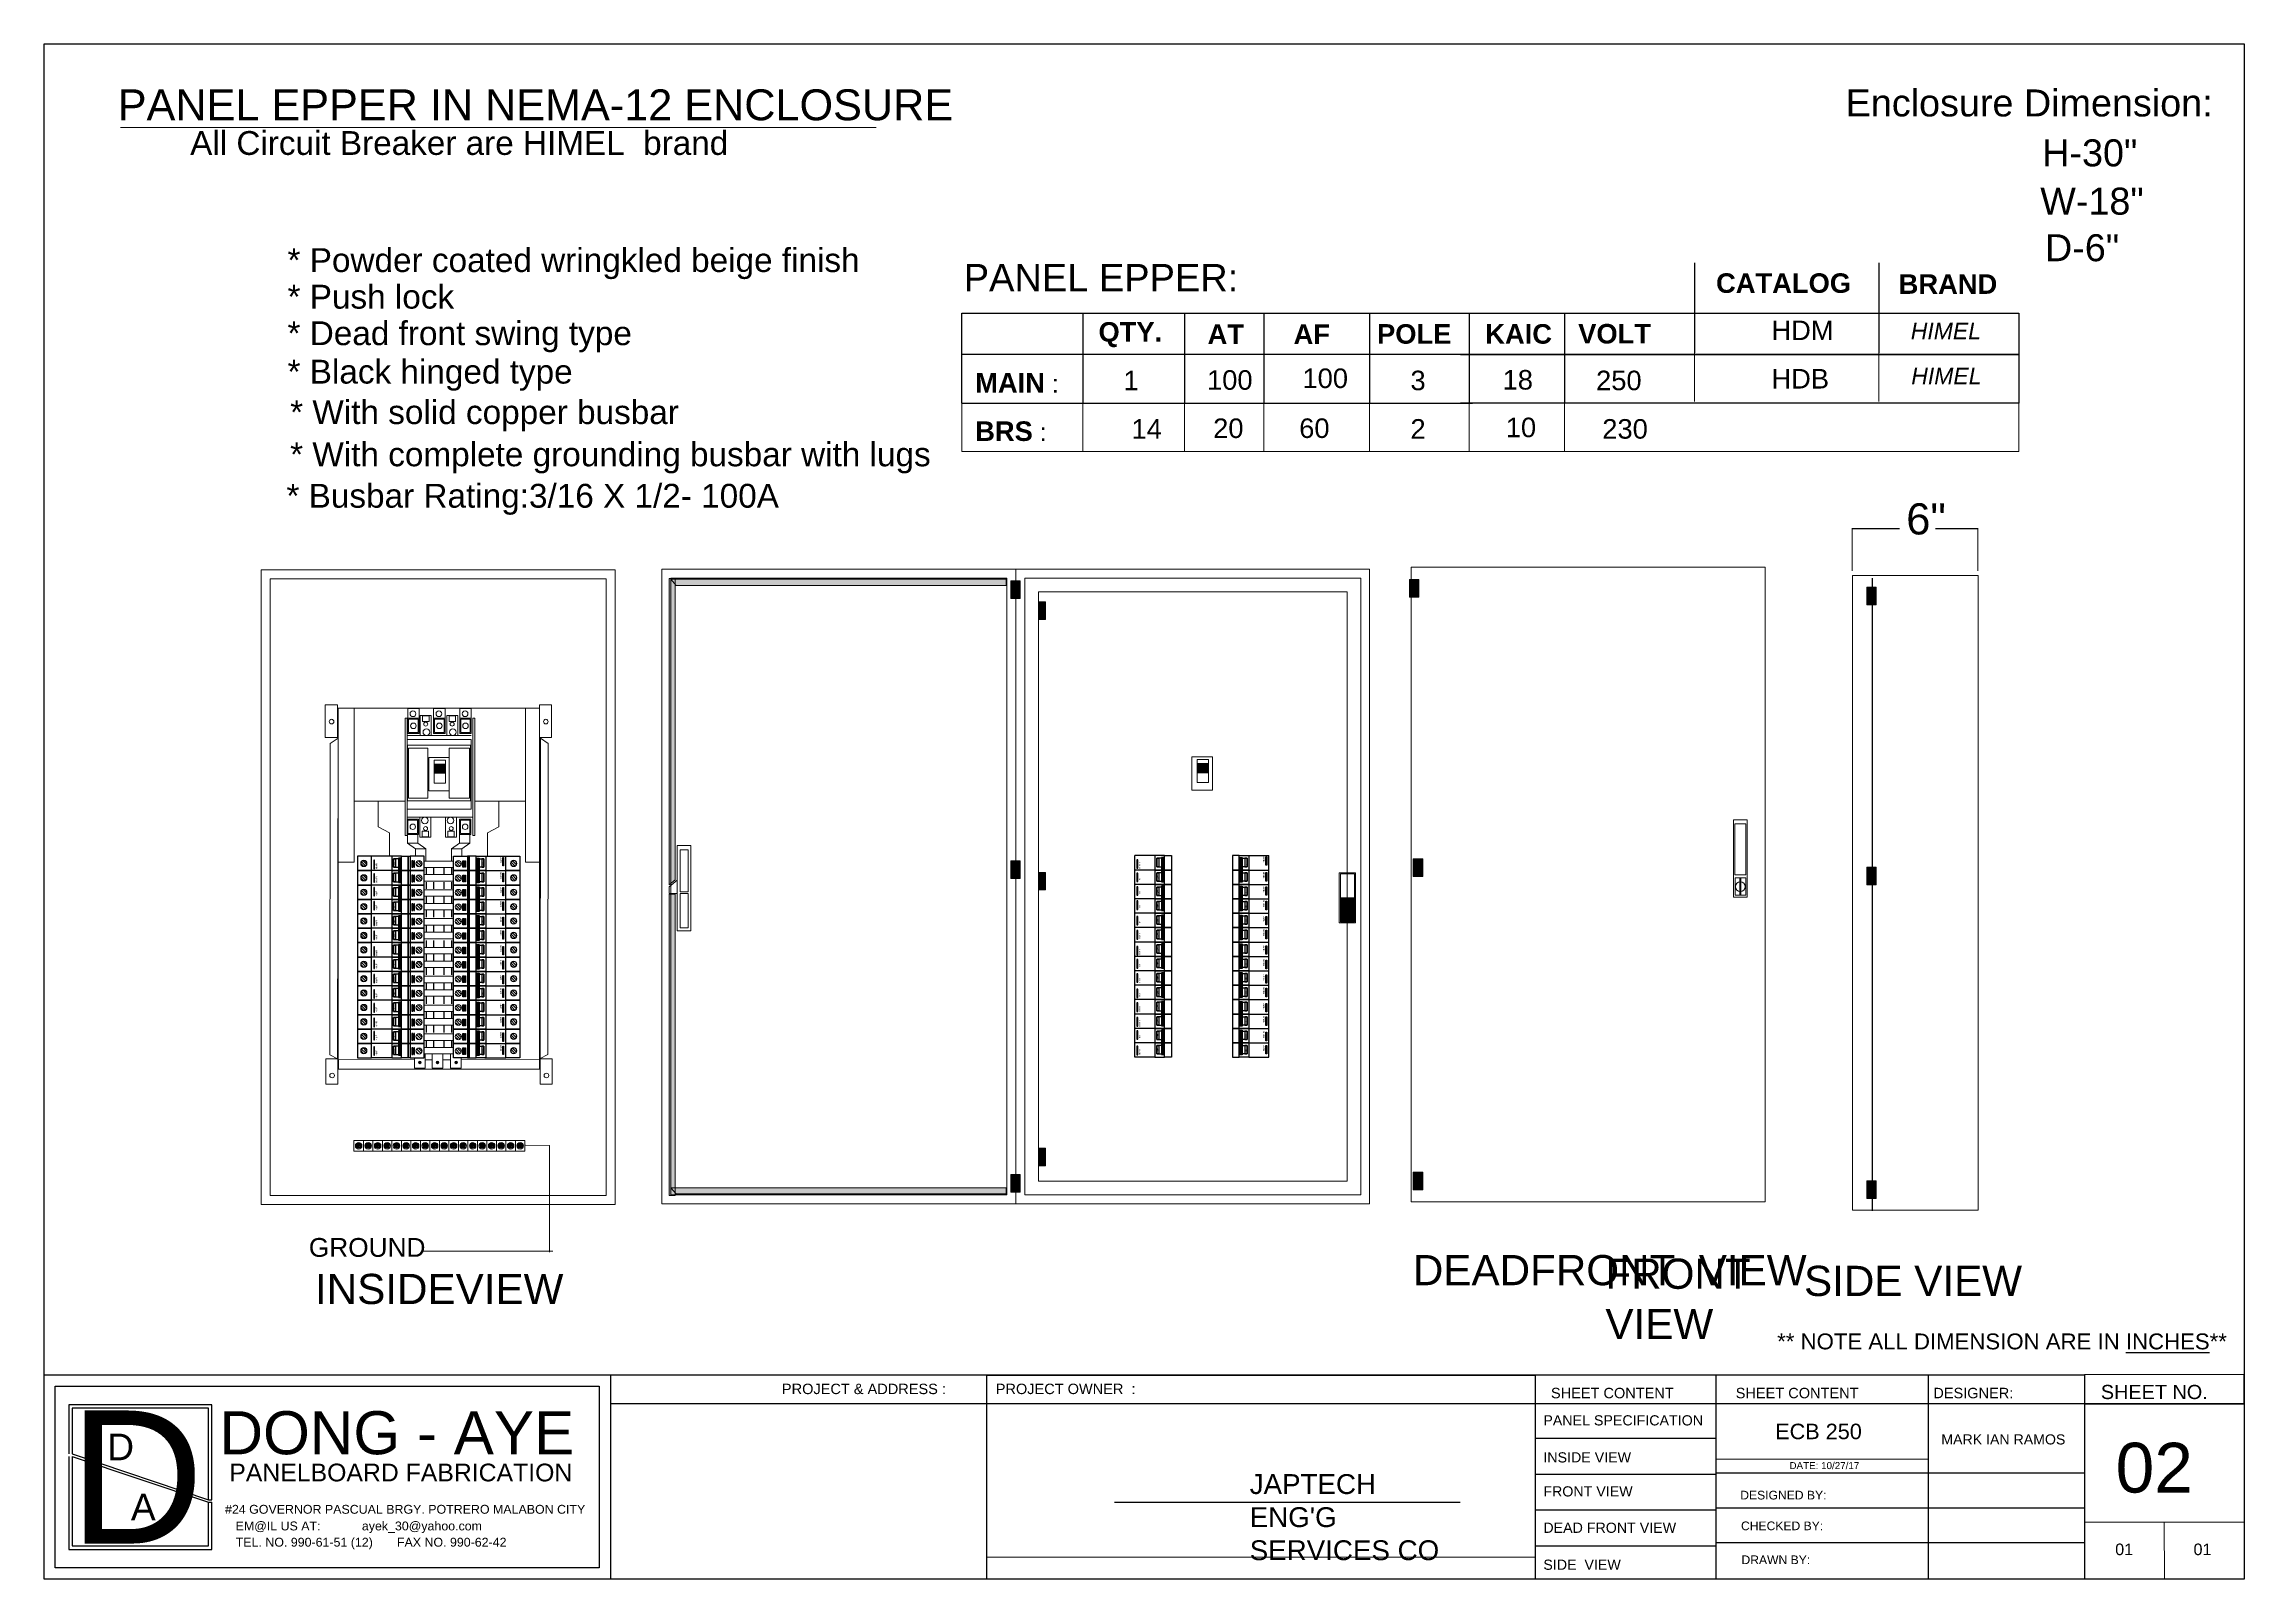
# Model space of a CAD drawing. Header units: inches. Extents: x 18739 to 22272, y 3658 to 7913.
# Drawn here: x 20211 to 21235, y 6592 to 7306 of the extents above; entities that cross this region are included whole.
import ezdxf

# ---------------------------------------------------------------- set-up
doc = ezdxf.new("R2010")
doc.units = ezdxf.units.IN
doc.header["$MEASUREMENT"] = 0
for name, color, linetype, lineweight in [('125-250AT', 7, 'Continuous', 13), ('breaker', 8, 'Continuous', 13), ('ENCLOSRURE', 7, 'Continuous', 20), ('LUGS', 251, 'Continuous', 5)]:
    doc.layers.add(name, color=color, linetype=linetype, lineweight=lineweight)
doc.layers.add('20-80AT', color=85, linetype='Continuous')
doc.layers.add('DOOR', color=1, linetype='Continuous')
doc.styles.get("Standard").update_dxf_attribs({"font": 'arial.ttf'})
doc.styles.add('style2', font='swissk.ttf')

msp = doc.modelspace()

# ---------------------------------------------------------------- hatches: boundary and pattern name
h = msp.add_hatch(color=1)
h.dxf.hatch_style = 1
h.paths.add_polyline_path([(20364.75831, 6922.54224), (20365.14267, 6922.54224), (20365.14267, 6926.48041), (20364.75831, 6926.48041)])
h = msp.add_hatch(color=1)
h.dxf.hatch_style = 1
h.paths.add_polyline_path([(20364.75831, 6916.29636), (20365.14267, 6916.29636), (20365.14267, 6920.23453), (20364.75831, 6920.23453)])
h = msp.add_hatch(color=1)
h.dxf.hatch_style = 1
h.paths.add_polyline_path([(20377.36012, 6927.51608), (20376.2171, 6927.51608), (20376.2171, 6916.18503), (20377.36012, 6916.18503)])
h = msp.add_hatch(color=1)
h.dxf.hatch_style = 1
h.paths.add_polyline_path([(20412.56841, 6927.55172), (20413.71143, 6927.55172), (20413.71143, 6916.04501), (20412.56841, 6916.04501)])
h = msp.add_hatch(color=1)
h.dxf.hatch_style = 1
h.paths.add_polyline_path([(20425.11935, 6927.83199), (20424.73499, 6927.83199), (20424.73499, 6923.89382), (20425.11935, 6923.89382)])
h = msp.add_hatch(color=1)
h.dxf.hatch_style = 1
h.paths.add_polyline_path([(20425.11935, 6920.46275), (20424.73499, 6920.46275), (20424.73499, 6916.52458), (20425.11935, 6916.52458)])
h = msp.add_hatch(color=1)
h.dxf.hatch_style = 1
h.paths.add_polyline_path([(20719.73929, 6922.8287), (20720.12365, 6922.8287), (20720.12365, 6926.76687), (20719.73929, 6926.76687)])
h = msp.add_hatch(color=1)
h.dxf.hatch_style = 1
h.paths.add_polyline_path([(20719.73929, 6916.58282), (20720.12365, 6916.58282), (20720.12365, 6920.52099), (20719.73929, 6920.52099)])
h = msp.add_hatch(color=1)
h.dxf.hatch_style = 1
h.paths.add_polyline_path([(20732.34111, 6927.80254), (20731.19808, 6927.80254), (20731.19808, 6916.47149), (20732.34111, 6916.47149)])
h = msp.add_hatch(color=1)
h.dxf.hatch_style = 1
h.paths.add_polyline_path([(20767.5494, 6927.83818), (20768.69242, 6927.83818), (20768.69242, 6916.33147), (20767.5494, 6916.33147)])
h = msp.add_hatch(color=1)
h.dxf.hatch_style = 1
h.paths.add_polyline_path([(20780.10034, 6928.11845), (20779.71598, 6928.11845), (20779.71598, 6924.18028), (20780.10034, 6924.18028)])
h = msp.add_hatch(color=1)
h.dxf.hatch_style = 1
h.paths.add_polyline_path([(20780.10034, 6920.74921), (20779.71598, 6920.74921), (20779.71598, 6916.81104), (20780.10034, 6916.81104)])
h = msp.add_hatch(color=1)
h.dxf.hatch_style = 1
h.paths.add_polyline_path([(20364.75831, 6909.89592), (20365.14267, 6909.89592), (20365.14267, 6913.83409), (20364.75831, 6913.83409)])
h = msp.add_hatch(color=1)
h.dxf.hatch_style = 1
h.paths.add_polyline_path([(20377.36007, 6914.11159), (20376.21705, 6914.11159), (20376.21705, 6902.78054), (20377.36007, 6902.78054)])
h = msp.add_hatch(color=1)
h.dxf.hatch_style = 1
h.paths.add_polyline_path([(20412.56836, 6914.14723), (20413.71138, 6914.14723), (20413.71138, 6902.64052), (20412.56836, 6902.64052)])
h = msp.add_hatch(color=1)
h.dxf.hatch_style = 1
h.paths.add_polyline_path([(20425.11935, 6913.87746), (20424.73499, 6913.87746), (20424.73499, 6909.93929), (20425.11935, 6909.93929)])
h = msp.add_hatch(color=1)
h.dxf.hatch_style = 1
h.paths.add_polyline_path([(20719.73929, 6910.18238), (20720.12365, 6910.18238), (20720.12365, 6914.12055), (20719.73929, 6914.12055)])
h = msp.add_hatch(color=1)
h.dxf.hatch_style = 1
h.paths.add_polyline_path([(20732.34106, 6914.39805), (20731.19804, 6914.39805), (20731.19804, 6903.067), (20732.34106, 6903.067)])
h = msp.add_hatch(color=1)
h.dxf.hatch_style = 1
h.paths.add_polyline_path([(20767.54935, 6914.43369), (20768.69237, 6914.43369), (20768.69237, 6902.92698), (20767.54935, 6902.92698)])
h = msp.add_hatch(color=1)
h.dxf.hatch_style = 1
h.paths.add_polyline_path([(20780.10034, 6914.16392), (20779.71598, 6914.16392), (20779.71598, 6910.22575), (20780.10034, 6910.22575)])
h = msp.add_hatch(color=1)
h.dxf.hatch_style = 1
h.paths.add_polyline_path([(20364.75831, 6903.37956), (20365.14267, 6903.37956), (20365.14267, 6907.31773), (20364.75831, 6907.31773)])
h = msp.add_hatch(color=1)
h.dxf.hatch_style = 1
h.paths.add_polyline_path([(20364.75831, 6896.12934), (20365.14267, 6896.12934), (20365.14267, 6900.06751), (20364.75831, 6900.06751)])
h = msp.add_hatch(color=1)
h.dxf.hatch_style = 1
h.paths.add_polyline_path([(20377.36003, 6900.7071), (20376.21701, 6900.7071), (20376.21701, 6889.37605), (20377.36003, 6889.37605)])
h = msp.add_hatch(color=1)
h.dxf.hatch_style = 1
h.paths.add_polyline_path([(20412.56832, 6900.74274), (20413.71134, 6900.74274), (20413.71134, 6889.23603), (20412.56832, 6889.23603)])
h = msp.add_hatch(color=1)
h.dxf.hatch_style = 1
h.paths.add_polyline_path([(20425.11935, 6907.13543), (20424.73499, 6907.13543), (20424.73499, 6903.19726), (20425.11935, 6903.19726)])
h = msp.add_hatch(color=1)
h.dxf.hatch_style = 1
h.paths.add_polyline_path([(20425.11935, 6900.07996), (20424.73499, 6900.07996), (20424.73499, 6896.14179), (20425.11935, 6896.14179)])
h = msp.add_hatch(color=1)
h.dxf.hatch_style = 1
h.paths.add_polyline_path([(20719.73929, 6903.66602), (20720.12365, 6903.66602), (20720.12365, 6907.60419), (20719.73929, 6907.60419)])
h = msp.add_hatch(color=1)
h.dxf.hatch_style = 1
h.paths.add_polyline_path([(20719.73929, 6896.4158), (20720.12365, 6896.4158), (20720.12365, 6900.35397), (20719.73929, 6900.35397)])
h = msp.add_hatch(color=1)
h.dxf.hatch_style = 1
h.paths.add_polyline_path([(20732.34101, 6900.99357), (20731.19799, 6900.99357), (20731.19799, 6889.66251), (20732.34101, 6889.66251)])
h = msp.add_hatch(color=1)
h.dxf.hatch_style = 1
h.paths.add_polyline_path([(20767.5493, 6901.0292), (20768.69232, 6901.0292), (20768.69232, 6889.52249), (20767.5493, 6889.52249)])
h = msp.add_hatch(color=1)
h.dxf.hatch_style = 1
h.paths.add_polyline_path([(20780.10034, 6907.42189), (20779.71598, 6907.42189), (20779.71598, 6903.48372), (20780.10034, 6903.48372)])
h = msp.add_hatch(color=1)
h.dxf.hatch_style = 1
h.paths.add_polyline_path([(20780.10034, 6900.36642), (20779.71598, 6900.36642), (20779.71598, 6896.42825), (20780.10034, 6896.42825)])
h = msp.add_hatch(color=1)
h.dxf.hatch_style = 1
h.paths.add_polyline_path([(20364.75831, 6889.56166), (20365.14267, 6889.56166), (20365.14267, 6893.49983), (20364.75831, 6893.49983)])
h = msp.add_hatch(color=1)
h.dxf.hatch_style = 1
h.paths.add_polyline_path([(20377.36012, 6887.30262), (20376.2171, 6887.30262), (20376.2171, 6875.97157), (20377.36012, 6875.97157)])
h = msp.add_hatch(color=1)
h.dxf.hatch_style = 1
h.paths.add_polyline_path([(20412.56841, 6887.33825), (20413.71143, 6887.33825), (20413.71143, 6875.83154), (20412.56841, 6875.83154)])
h = msp.add_hatch(color=1)
h.dxf.hatch_style = 1
h.paths.add_polyline_path([(20425.11935, 6893.65139), (20424.73499, 6893.65139), (20424.73499, 6889.71322), (20425.11935, 6889.71322)])
h = msp.add_hatch(color=1)
h.dxf.hatch_style = 1
h.paths.add_polyline_path([(20719.73929, 6889.84812), (20720.12365, 6889.84812), (20720.12365, 6893.78629), (20719.73929, 6893.78629)])
h = msp.add_hatch(color=1)
h.dxf.hatch_style = 1
h.paths.add_polyline_path([(20732.34111, 6887.58908), (20731.19808, 6887.58908), (20731.19808, 6876.25803), (20732.34111, 6876.25803)])
h = msp.add_hatch(color=1)
h.dxf.hatch_style = 1
h.paths.add_polyline_path([(20767.5494, 6887.62471), (20768.69242, 6887.62471), (20768.69242, 6876.118), (20767.5494, 6876.118)])
h = msp.add_hatch(color=1)
h.dxf.hatch_style = 1
h.paths.add_polyline_path([(20780.10034, 6893.93785), (20779.71598, 6893.93785), (20779.71598, 6889.99968), (20780.10034, 6889.99968)])
h = msp.add_hatch(color=1)
h.dxf.hatch_style = 1
h.paths.add_polyline_path([(20364.75831, 6882.21653), (20365.14267, 6882.21653), (20365.14267, 6886.15471), (20364.75831, 6886.15471)])
h = msp.add_hatch(color=1)
h.dxf.hatch_style = 1
h.paths.add_polyline_path([(20364.75831, 6876.08102), (20365.14267, 6876.08102), (20365.14267, 6880.01919), (20364.75831, 6880.01919)])
h = msp.add_hatch(color=1)
h.dxf.hatch_style = 1
h.paths.add_polyline_path([(20425.11935, 6886.43888), (20424.73499, 6886.43888), (20424.73499, 6882.50071), (20425.11935, 6882.50071)])
h = msp.add_hatch(color=1)
h.dxf.hatch_style = 1
h.paths.add_polyline_path([(20425.11935, 6879.69685), (20424.73499, 6879.69685), (20424.73499, 6875.75868), (20425.11935, 6875.75868)])
h = msp.add_hatch(color=1)
h.dxf.hatch_style = 1
h.paths.add_polyline_path([(20719.73929, 6882.50299), (20720.12365, 6882.50299), (20720.12365, 6886.44117), (20719.73929, 6886.44117)])
h = msp.add_hatch(color=1)
h.dxf.hatch_style = 1
h.paths.add_polyline_path([(20719.73929, 6876.36748), (20720.12365, 6876.36748), (20720.12365, 6880.30565), (20719.73929, 6880.30565)])
h = msp.add_hatch(color=1)
h.dxf.hatch_style = 1
h.paths.add_polyline_path([(20780.10034, 6886.72534), (20779.71598, 6886.72534), (20779.71598, 6882.78717), (20780.10034, 6882.78717)])
h = msp.add_hatch(color=1)
h.dxf.hatch_style = 1
h.paths.add_polyline_path([(20780.10034, 6879.98331), (20779.71598, 6879.98331), (20779.71598, 6876.04514), (20780.10034, 6876.04514)])
h = msp.add_hatch(color=1)
h.dxf.hatch_style = 1
h.paths.add_polyline_path([(20364.75831, 6869.4611), (20365.14267, 6869.4611), (20365.14267, 6873.39927), (20364.75831, 6873.39927)])
h = msp.add_hatch(color=1)
h.dxf.hatch_style = 1
h.paths.add_polyline_path([(20377.36007, 6873.89813), (20376.21705, 6873.89813), (20376.21705, 6862.56708), (20377.36007, 6862.56708)])
h = msp.add_hatch(color=1)
h.dxf.hatch_style = 1
h.paths.add_polyline_path([(20412.56836, 6873.93376), (20413.71138, 6873.93376), (20413.71138, 6862.42705), (20412.56836, 6862.42705)])
h = msp.add_hatch(color=1)
h.dxf.hatch_style = 1
h.paths.add_polyline_path([(20425.11935, 6872.90383), (20424.73499, 6872.90383), (20424.73499, 6868.96566), (20425.11935, 6868.96566)])
h = msp.add_hatch(color=1)
h.dxf.hatch_style = 1
h.paths.add_polyline_path([(20719.73929, 6869.74756), (20720.12365, 6869.74756), (20720.12365, 6873.68573), (20719.73929, 6873.68573)])
h = msp.add_hatch(color=1)
h.dxf.hatch_style = 1
h.paths.add_polyline_path([(20732.34106, 6874.18459), (20731.19804, 6874.18459), (20731.19804, 6862.85354), (20732.34106, 6862.85354)])
h = msp.add_hatch(color=1)
h.dxf.hatch_style = 1
h.paths.add_polyline_path([(20767.54935, 6874.22022), (20768.69237, 6874.22022), (20768.69237, 6862.71351), (20767.54935, 6862.71351)])
h = msp.add_hatch(color=1)
h.dxf.hatch_style = 1
h.paths.add_polyline_path([(20780.10034, 6873.19029), (20779.71598, 6873.19029), (20779.71598, 6869.25212), (20780.10034, 6869.25212)])
h = msp.add_hatch(color=1)
h.dxf.hatch_style = 1
h.paths.add_polyline_path([(20780.10034, 6866.91875), (20779.71598, 6866.91875), (20779.71598, 6862.98058), (20780.10034, 6862.98058)])
h = msp.add_hatch(color=1)
h.dxf.hatch_style = 1
h.paths.add_polyline_path([(20364.75831, 6862.28877), (20365.14267, 6862.28877), (20365.14267, 6866.22694), (20364.75831, 6866.22694)])
h = msp.add_hatch(color=1)
h.dxf.hatch_style = 1
h.paths.add_polyline_path([(20364.75831, 6855.89421), (20365.14267, 6855.89421), (20365.14267, 6859.83238), (20364.75831, 6859.83238)])
h = msp.add_hatch(color=1)
h.dxf.hatch_style = 1
h.paths.add_polyline_path([(20377.36003, 6860.49364), (20376.21701, 6860.49364), (20376.21701, 6849.16259), (20377.36003, 6849.16259)])
h = msp.add_hatch(color=1)
h.dxf.hatch_style = 1
h.paths.add_polyline_path([(20412.56832, 6860.52927), (20413.71134, 6860.52927), (20413.71134, 6849.02256), (20412.56832, 6849.02256)])
h = msp.add_hatch(color=1)
h.dxf.hatch_style = 1
h.paths.add_polyline_path([(20425.11935, 6866.63229), (20424.73499, 6866.63229), (20424.73499, 6862.69412), (20425.11935, 6862.69412)])
h = msp.add_hatch(color=1)
h.dxf.hatch_style = 1
h.paths.add_polyline_path([(20425.11935, 6859.57651), (20424.73499, 6859.57651), (20424.73499, 6855.63834), (20425.11935, 6855.63834)])
h = msp.add_hatch(color=1)
h.dxf.hatch_style = 1
h.paths.add_polyline_path([(20719.73929, 6862.57523), (20720.12365, 6862.57523), (20720.12365, 6866.5134), (20719.73929, 6866.5134)])
h = msp.add_hatch(color=1)
h.dxf.hatch_style = 1
h.paths.add_polyline_path([(20719.73929, 6856.18067), (20720.12365, 6856.18067), (20720.12365, 6860.11884), (20719.73929, 6860.11884)])
h = msp.add_hatch(color=1)
h.dxf.hatch_style = 1
h.paths.add_polyline_path([(20732.34101, 6860.7801), (20731.19799, 6860.7801), (20731.19799, 6849.44905), (20732.34101, 6849.44905)])
h = msp.add_hatch(color=1)
h.dxf.hatch_style = 1
h.paths.add_polyline_path([(20767.5493, 6860.81573), (20768.69232, 6860.81573), (20768.69232, 6849.30902), (20767.5493, 6849.30902)])
h = msp.add_hatch(color=1)
h.dxf.hatch_style = 1
h.paths.add_polyline_path([(20780.10034, 6859.86297), (20779.71598, 6859.86297), (20779.71598, 6855.9248), (20780.10034, 6855.9248)])
h = msp.add_hatch(color=1)
h.dxf.hatch_style = 1
h.paths.add_polyline_path([(20364.75831, 6849.06748), (20365.14267, 6849.06748), (20365.14267, 6853.00565), (20364.75831, 6853.00565)])
h = msp.add_hatch(color=1)
h.dxf.hatch_style = 1
h.paths.add_polyline_path([(20364.75831, 6842.906), (20365.14267, 6842.906), (20365.14267, 6846.84417), (20364.75831, 6846.84417)])
h = msp.add_hatch(color=1)
h.dxf.hatch_style = 1
h.paths.add_polyline_path([(20377.35998, 6847.08915), (20376.21696, 6847.08915), (20376.21696, 6835.7581), (20377.35998, 6835.7581)])
h = msp.add_hatch(color=1)
h.dxf.hatch_style = 1
h.paths.add_polyline_path([(20412.56827, 6847.12478), (20413.71129, 6847.12478), (20413.71129, 6835.61808), (20412.56827, 6835.61808)])
h = msp.add_hatch(color=1)
h.dxf.hatch_style = 1
h.paths.add_polyline_path([(20425.11935, 6853.30497), (20424.73499, 6853.30497), (20424.73499, 6849.3668), (20425.11935, 6849.3668)])
h = msp.add_hatch(color=1)
h.dxf.hatch_style = 1
h.paths.add_polyline_path([(20719.73929, 6849.35394), (20720.12365, 6849.35394), (20720.12365, 6853.29211), (20719.73929, 6853.29211)])
h = msp.add_hatch(color=1)
h.dxf.hatch_style = 1
h.paths.add_polyline_path([(20719.73929, 6843.19246), (20720.12365, 6843.19246), (20720.12365, 6847.13063), (20719.73929, 6847.13063)])
h = msp.add_hatch(color=1)
h.dxf.hatch_style = 1
h.paths.add_polyline_path([(20732.34097, 6847.37561), (20731.19794, 6847.37561), (20731.19794, 6836.04456), (20732.34097, 6836.04456)])
h = msp.add_hatch(color=1)
h.dxf.hatch_style = 1
h.paths.add_polyline_path([(20767.54925, 6847.41124), (20768.69228, 6847.41124), (20768.69228, 6835.90454), (20767.54925, 6835.90454)])
h = msp.add_hatch(color=1)
h.dxf.hatch_style = 1
h.paths.add_polyline_path([(20780.10034, 6853.59143), (20779.71598, 6853.59143), (20779.71598, 6849.65326), (20780.10034, 6849.65326)])
h = msp.add_hatch(color=1)
h.dxf.hatch_style = 1
h.paths.add_polyline_path([(20780.10034, 6846.46795), (20779.71598, 6846.46795), (20779.71598, 6842.52978), (20780.10034, 6842.52978)])
h = msp.add_hatch(color=1)
h.dxf.hatch_style = 1
h.paths.add_polyline_path([(20364.75831, 6835.73367), (20365.14267, 6835.73367), (20365.14267, 6839.67184), (20364.75831, 6839.67184)])
h = msp.add_hatch(color=1)
h.dxf.hatch_style = 1
h.paths.add_polyline_path([(20425.11935, 6846.18149), (20424.73499, 6846.18149), (20424.73499, 6842.24332), (20425.11935, 6842.24332)])
h = msp.add_hatch(color=1)
h.dxf.hatch_style = 1
h.paths.add_polyline_path([(20425.11935, 6840.06668), (20424.73499, 6840.06668), (20424.73499, 6836.12851), (20425.11935, 6836.12851)])
h = msp.add_hatch(color=1)
h.dxf.hatch_style = 1
h.paths.add_polyline_path([(20719.73929, 6836.02013), (20720.12365, 6836.02013), (20720.12365, 6839.9583), (20719.73929, 6839.9583)])
h = msp.add_hatch(color=1)
h.dxf.hatch_style = 1
h.paths.add_polyline_path([(20780.10034, 6840.35314), (20779.71598, 6840.35314), (20779.71598, 6836.41497), (20780.10034, 6836.41497)])
at = {"layer": 'ENCLOSRURE'}
h = msp.add_hatch(color=8, dxfattribs=at)
h.dxf.hatch_style = 1
h.paths.add_polyline_path([(20504.92518, 6917.42623), (20504.92518, 7057.59872), (20502.08091, 7057.59872), (20502.08091, 6915.02507)])
h = msp.add_hatch(color=8, dxfattribs=at)
h.dxf.hatch_style = 1
h.paths.add_polyline_path([(20505.39126, 7054.40859), (20658.87877, 7054.40859), (20658.87877, 7057.25287), (20502.99011, 7057.25287)])
h = msp.add_hatch(color=0, dxfattribs=at)
h.dxf.hatch_style = 1
h.paths.add_polyline_path([(20665.42983, 7056.45159), (20661.00715, 7056.45159), (20661.00715, 7048.24343), (20665.42983, 7048.24343)])
h = msp.add_hatch(color=0, dxfattribs=at)
h.dxf.hatch_style = 1
h.paths.add_polyline_path([(20850.93578, 7057.16198), (20846.5131, 7057.16198), (20846.5131, 7048.95382), (20850.93578, 7048.95382)])
h = msp.add_hatch(color=0, dxfattribs=at)
h.dxf.hatch_style = 1
h.paths.add_polyline_path([(21063.67037, 7053.4981), (21059.24769, 7053.4981), (21059.24769, 7045.28994), (21063.67037, 7045.28994)])
h = msp.add_hatch(color=0, dxfattribs=at)
h.dxf.hatch_style = 1
h.paths.add_polyline_path([(20677.25069, 7046.80448), (20674.02864, 7046.80448), (20674.02864, 7038.59632), (20677.25069, 7038.59632)])
h = msp.add_hatch(color=6, dxfattribs=at)
h.dxf.hatch_style = 1
h.paths.add_polyline_path([(20397.86044, 6971.28607), (20393.12476, 6971.28607), (20393.12476, 6966.95679), (20397.86044, 6966.95679)])
h = msp.add_hatch(color=6, dxfattribs=at)
h.dxf.hatch_style = 1
h.paths.add_polyline_path([(20752.84143, 6971.57253), (20748.10574, 6971.57253), (20748.10574, 6967.24325), (20752.84143, 6967.24325)])
h = msp.add_hatch(color=253, dxfattribs=at)
h.dxf.hatch_style = 1
h.paths.add_polyline_path([(20361.57726, 6918.31677, 1), (20358.65601, 6918.31677, 1)])
h.paths.add_polyline_path([(20361.43004, 6918.31677, 1), (20358.80323, 6918.31677, 1)], flags=16)
h = msp.add_hatch(color=253, dxfattribs=at)
h.dxf.hatch_style = 1
h.paths.add_polyline_path([(20361.57728, 6925.01902, 1), (20358.65603, 6925.01902, 1)])
h.paths.add_polyline_path([(20361.43006, 6925.01902, 1), (20358.80325, 6925.01902, 1)], flags=16)
h = msp.add_hatch(dxfattribs=at)
h.set_pattern_fill('ANSI31', color=253, scale=7.059697, angle=90)
h.set_pattern_definition([(135, (945.16594, -42141.718), (-0.62399498, -0.62399498), [])])
h.paths.add_polyline_path([(20361.43004, 6918.31677, 1), (20358.80323, 6918.31677, 1)])
h = msp.add_hatch(dxfattribs=at)
h.set_pattern_fill('ANSI31', color=253, scale=7.059697, angle=90)
h.set_pattern_definition([(135, (945.166, -42135.0158), (-0.62399498, -0.62399498), [])])
h.paths.add_polyline_path([(20361.43006, 6925.01902, 1), (20358.80325, 6925.01902, 1)])
h = msp.add_hatch(color=253, dxfattribs=at)
h.dxf.hatch_style = 1
h.paths.add_polyline_path([(20385.81012, 6916.72369, 1), (20385.81012, 6919.64494, 1)])
h.paths.add_polyline_path([(20385.81012, 6919.49772, -1), (20385.81012, 6916.87091, -1)], flags=16)
h = msp.add_hatch(color=253, dxfattribs=at)
h.dxf.hatch_style = 1
h.paths.add_polyline_path([(20385.81015, 6923.42593, 1), (20385.81015, 6926.34718, 1)])
h.paths.add_polyline_path([(20385.81015, 6926.19996, -1), (20385.81015, 6923.57315, -1)], flags=16)
h = msp.add_hatch(dxfattribs=at)
h.set_pattern_fill('ANSI31', color=253, scale=7.059697, angle=90)
h.set_pattern_definition([(135, (970.8594, -42141.8505), (-0.62399498, -0.62399498), [])])
h.paths.add_polyline_path([(20385.81012, 6919.49772, 1), (20385.81012, 6916.87091, 1)])
h = msp.add_hatch(dxfattribs=at)
h.set_pattern_fill('ANSI31', color=253, scale=7.059697, angle=90)
h.set_pattern_definition([(135, (970.8595, -42135.14825), (-0.62399498, -0.62399498), [])])
h.paths.add_polyline_path([(20385.81015, 6926.19996, 1), (20385.81015, 6923.57315, 1)])
h = msp.add_hatch(color=253, dxfattribs=at)
h.dxf.hatch_style = 1
h.paths.add_polyline_path([(20404.11834, 6923.42596, -1), (20404.11834, 6926.34721, -1)])
h.paths.add_polyline_path([(20404.11834, 6926.19998, 1), (20404.11834, 6923.57318, 1)], flags=16)
h = msp.add_hatch(color=253, dxfattribs=at)
h.dxf.hatch_style = 1
h.paths.add_polyline_path([(20404.11838, 6916.72369, -1), (20404.11838, 6919.64494, -1)])
h.paths.add_polyline_path([(20404.11838, 6919.49772, 1), (20404.11838, 6916.87091, 1)], flags=16)
h = msp.add_hatch(dxfattribs=at)
h.set_pattern_fill('ANSI31', color=253, scale=7.059697, angle=90)
h.set_pattern_definition([(135, (970.3463, -42135.1482), (-0.62399498, -0.62399498), [])])
h.paths.add_polyline_path([(20404.11834, 6926.19998, -1), (20404.11834, 6923.57318, -1)])
h = msp.add_hatch(dxfattribs=at)
h.set_pattern_fill('ANSI31', color=253, scale=7.059697, angle=90)
h.set_pattern_definition([(135, (970.3464, -42141.8505), (-0.62399498, -0.62399498), [])])
h.paths.add_polyline_path([(20404.11838, 6919.49772, -1), (20404.11838, 6916.87091, -1)])
h = msp.add_hatch(color=253, dxfattribs=at)
h.dxf.hatch_style = 1
h.paths.add_polyline_path([(20431.27245, 6925.01904, 1), (20428.3512, 6925.01904, 1)])
h.paths.add_polyline_path([(20431.12523, 6925.01904, 1), (20428.49842, 6925.01904, 1)], flags=16)
h = msp.add_hatch(color=253, dxfattribs=at)
h.dxf.hatch_style = 1
h.paths.add_polyline_path([(20431.2725, 6918.31677, 1), (20428.35125, 6918.31677, 1)])
h.paths.add_polyline_path([(20431.12528, 6918.31677, 1), (20428.49847, 6918.31677, 1)], flags=16)
h = msp.add_hatch(dxfattribs=at)
h.set_pattern_fill('ANSI31', color=253, scale=7.059697, angle=90)
h.set_pattern_definition([(135, (944.6528, -42135.0158), (-0.62399498, -0.62399498), [])])
h.paths.add_polyline_path([(20431.12523, 6925.01904, 1), (20428.49842, 6925.01904, 1)])
h = msp.add_hatch(dxfattribs=at)
h.set_pattern_fill('ANSI31', color=253, scale=7.059697, angle=90)
h.set_pattern_definition([(135, (944.6529, -42141.718), (-0.62399498, -0.62399498), [])])
h.paths.add_polyline_path([(20431.12528, 6918.31677, 1), (20428.49847, 6918.31677, 1)])
h = msp.add_hatch(color=0, dxfattribs=at)
h.dxf.hatch_style = 1
h.paths.add_polyline_path([(20665.42983, 6926.22901), (20661.00715, 6926.22901), (20661.00715, 6918.02085), (20665.42983, 6918.02085)])
h = msp.add_hatch(color=0, dxfattribs=at)
h.dxf.hatch_style = 1
h.paths.add_polyline_path([(20677.25069, 6920.8729), (20674.02864, 6920.8729), (20674.02864, 6912.66474), (20677.25069, 6912.66474)])
h = msp.add_hatch(color=0, dxfattribs=at)
h.dxf.hatch_style = 1
h.paths.add_polyline_path([(20852.69402, 6927.21035), (20848.27134, 6927.21035), (20848.27134, 6919.00219), (20852.69402, 6919.00219)])
h = msp.add_hatch(color=0, dxfattribs=at)
h.dxf.hatch_style = 1
h.paths.add_polyline_path([(21063.67037, 6923.27552), (21059.24769, 6923.27552), (21059.24769, 6915.06736), (21063.67037, 6915.06736)])
h = msp.add_hatch(color=253, dxfattribs=at)
h.dxf.hatch_style = 1
h.paths.add_polyline_path([(20361.57724, 6911.61453, 1), (20358.65599, 6911.61453, 1)])
h.paths.add_polyline_path([(20361.43001, 6911.61453, 1), (20358.80321, 6911.61453, 1)], flags=16)
h = msp.add_hatch(dxfattribs=at)
h.set_pattern_fill('ANSI31', color=253, scale=7.059697, angle=90)
h.set_pattern_definition([(135, (945.1659, -42148.4203), (-0.62399498, -0.62399498), [])])
h.paths.add_polyline_path([(20361.43001, 6911.61453, 1), (20358.80321, 6911.61453, 1)])
h = msp.add_hatch(color=253, dxfattribs=at)
h.dxf.hatch_style = 1
h.paths.add_polyline_path([(20385.8101, 6910.02144, 1), (20385.8101, 6912.94269, 1)])
h.paths.add_polyline_path([(20385.8101, 6912.79547, -1), (20385.8101, 6910.16867, -1)], flags=16)
h = msp.add_hatch(dxfattribs=at)
h.set_pattern_fill('ANSI31', color=253, scale=7.059697, angle=90)
h.set_pattern_definition([(135, (970.8594, -42148.5527), (-0.62399498, -0.62399498), [])])
h.paths.add_polyline_path([(20385.8101, 6912.79547, 1), (20385.8101, 6910.16867, 1)])
h = msp.add_hatch(color=253, dxfattribs=at)
h.dxf.hatch_style = 1
h.paths.add_polyline_path([(20404.11829, 6910.02147, -1), (20404.11829, 6912.94272, -1)])
h.paths.add_polyline_path([(20404.11829, 6912.7955, 1), (20404.11829, 6910.16869, 1)], flags=16)
h = msp.add_hatch(dxfattribs=at)
h.set_pattern_fill('ANSI31', color=253, scale=7.059697, angle=90)
h.set_pattern_definition([(135, (970.3463, -42148.5527), (-0.62399498, -0.62399498), [])])
h.paths.add_polyline_path([(20404.11829, 6912.7955, -1), (20404.11829, 6910.16869, -1)])
h = msp.add_hatch(color=253, dxfattribs=at)
h.dxf.hatch_style = 1
h.paths.add_polyline_path([(20431.2724, 6911.61455, 1), (20428.35115, 6911.61455, 1)])
h.paths.add_polyline_path([(20431.12518, 6911.61455, 1), (20428.49838, 6911.61455, 1)], flags=16)
h = msp.add_hatch(dxfattribs=at)
h.set_pattern_fill('ANSI31', color=253, scale=7.059697, angle=90)
h.set_pattern_definition([(135, (944.6528, -42148.42025), (-0.62399498, -0.62399498), [])])
h.paths.add_polyline_path([(20431.12518, 6911.61455, 1), (20428.49838, 6911.61455, 1)])
h = msp.add_hatch(color=8, dxfattribs=at)
h.dxf.hatch_style = 1
h.paths.add_polyline_path([(20504.92518, 6770.58625), (20504.92518, 6910.67896), (20502.08091, 6910.67896), (20502.08091, 6770.58639)])
h = msp.add_hatch(color=1, dxfattribs=at)
h.dxf.hatch_style = 1
h.paths.add_polyline_path([(20814.43874, 6897.90622), (20820.8687, 6897.90622), (20820.8687, 6909.02291), (20814.43874, 6909.02291)])
h = msp.add_hatch(color=253, dxfattribs=at)
h.dxf.hatch_style = 1
h.paths.add_polyline_path([(20361.57719, 6898.21004, 1), (20358.65594, 6898.21004, 1)])
h.paths.add_polyline_path([(20361.42997, 6898.21004, 1), (20358.80316, 6898.21004, 1)], flags=16)
h = msp.add_hatch(color=253, dxfattribs=at)
h.dxf.hatch_style = 1
h.paths.add_polyline_path([(20361.57721, 6904.91229, 1), (20358.65596, 6904.91229, 1)])
h.paths.add_polyline_path([(20361.42999, 6904.91229, 1), (20358.80318, 6904.91229, 1)], flags=16)
h = msp.add_hatch(dxfattribs=at)
h.set_pattern_fill('ANSI31', color=253, scale=7.059697, angle=90)
h.set_pattern_definition([(135, (945.1659, -42161.8248), (-0.62399498, -0.62399498), [])])
h.paths.add_polyline_path([(20361.42997, 6898.21004, 1), (20358.80316, 6898.21004, 1)])
h = msp.add_hatch(dxfattribs=at)
h.set_pattern_fill('ANSI31', color=253, scale=7.059697, angle=90)
h.set_pattern_definition([(135, (945.1659, -42155.1225), (-0.62399498, -0.62399498), [])])
h.paths.add_polyline_path([(20361.42999, 6904.91229, 1), (20358.80318, 6904.91229, 1)])
h = msp.add_hatch(color=253, dxfattribs=at)
h.dxf.hatch_style = 1
h.paths.add_polyline_path([(20385.81005, 6896.61696, 1), (20385.81005, 6899.5382, 1)])
h.paths.add_polyline_path([(20385.81005, 6899.39098, -1), (20385.81005, 6896.76418, -1)], flags=16)
h = msp.add_hatch(color=253, dxfattribs=at)
h.dxf.hatch_style = 1
h.paths.add_polyline_path([(20385.81008, 6903.3192, 1), (20385.81008, 6906.24045, 1)])
h.paths.add_polyline_path([(20385.81008, 6906.09323, -1), (20385.81008, 6903.46642, -1)], flags=16)
h = msp.add_hatch(dxfattribs=at)
h.set_pattern_fill('ANSI31', color=253, scale=7.059697, angle=90)
h.set_pattern_definition([(135, (970.8594, -42161.9572), (-0.62399498, -0.62399498), [])])
h.paths.add_polyline_path([(20385.81005, 6899.39098, 1), (20385.81005, 6896.76418, 1)])
h = msp.add_hatch(dxfattribs=at)
h.set_pattern_fill('ANSI31', color=253, scale=7.059697, angle=90)
h.set_pattern_definition([(135, (970.8594, -42155.255), (-0.62399498, -0.62399498), [])])
h.paths.add_polyline_path([(20385.81008, 6906.09323, 1), (20385.81008, 6903.46642, 1)])
h = msp.add_hatch(color=253, dxfattribs=at)
h.dxf.hatch_style = 1
h.paths.add_polyline_path([(20404.11824, 6896.61698, -1), (20404.11824, 6899.53823, -1)])
h.paths.add_polyline_path([(20404.11824, 6899.39101, 1), (20404.11824, 6896.7642, 1)], flags=16)
h = msp.add_hatch(color=253, dxfattribs=at)
h.dxf.hatch_style = 1
h.paths.add_polyline_path([(20404.11834, 6903.3192, -1), (20404.11834, 6906.24045, -1)])
h.paths.add_polyline_path([(20404.11834, 6906.09323, 1), (20404.11834, 6903.46642, 1)], flags=16)
h = msp.add_hatch(dxfattribs=at)
h.set_pattern_fill('ANSI31', color=253, scale=7.059697, angle=90)
h.set_pattern_definition([(135, (970.3462, -42161.9572), (-0.62399498, -0.62399498), [])])
h.paths.add_polyline_path([(20404.11824, 6899.39101, -1), (20404.11824, 6896.7642, -1)])
h = msp.add_hatch(dxfattribs=at)
h.set_pattern_fill('ANSI31', color=253, scale=7.059697, angle=90)
h.set_pattern_definition([(135, (970.3463, -42155.255), (-0.62399498, -0.62399498), [])])
h.paths.add_polyline_path([(20404.11834, 6906.09323, -1), (20404.11834, 6903.46642, -1)])
h = msp.add_hatch(color=253, dxfattribs=at)
h.dxf.hatch_style = 1
h.paths.add_polyline_path([(20431.27236, 6898.21007, 1), (20428.35111, 6898.21007, 1)])
h.paths.add_polyline_path([(20431.12514, 6898.21007, 1), (20428.49833, 6898.21007, 1)], flags=16)
h = msp.add_hatch(color=253, dxfattribs=at)
h.dxf.hatch_style = 1
h.paths.add_polyline_path([(20431.27245, 6904.91229, 1), (20428.3512, 6904.91229, 1)])
h.paths.add_polyline_path([(20431.12523, 6904.91229, 1), (20428.49842, 6904.91229, 1)], flags=16)
h = msp.add_hatch(dxfattribs=at)
h.set_pattern_fill('ANSI31', color=253, scale=7.059697, angle=90)
h.set_pattern_definition([(135, (944.65275, -42161.8247), (-0.62399498, -0.62399498), [])])
h.paths.add_polyline_path([(20431.12514, 6898.21007, 1), (20428.49833, 6898.21007, 1)])
h = msp.add_hatch(dxfattribs=at)
h.set_pattern_fill('ANSI31', color=253, scale=7.059697, angle=90)
h.set_pattern_definition([(135, (944.6528, -42155.1225), (-0.62399498, -0.62399498), [])])
h.paths.add_polyline_path([(20431.12523, 6904.91229, 1), (20428.49842, 6904.91229, 1)])
h = msp.add_hatch(color=253, dxfattribs=at)
h.dxf.hatch_style = 1
h.paths.add_polyline_path([(20361.57717, 6891.5078, 1), (20358.65592, 6891.5078, 1)])
h.paths.add_polyline_path([(20361.42994, 6891.5078, 1), (20358.80314, 6891.5078, 1)], flags=16)
h = msp.add_hatch(dxfattribs=at)
h.set_pattern_fill('ANSI31', color=253, scale=7.059697, angle=90)
h.set_pattern_definition([(135, (945.16585, -42168.527), (-0.62399498, -0.62399498), [])])
h.paths.add_polyline_path([(20361.42994, 6891.5078, 1), (20358.80314, 6891.5078, 1)])
h = msp.add_hatch(color=253, dxfattribs=at)
h.dxf.hatch_style = 1
h.paths.add_polyline_path([(20385.81003, 6889.91471, 1), (20385.81003, 6892.83596, 1)])
h.paths.add_polyline_path([(20385.81003, 6892.68874, -1), (20385.81003, 6890.06193, -1)], flags=16)
h = msp.add_hatch(dxfattribs=at)
h.set_pattern_fill('ANSI31', color=253, scale=7.059697, angle=90)
h.set_pattern_definition([(135, (970.8593, -42168.6595), (-0.62399498, -0.62399498), [])])
h.paths.add_polyline_path([(20385.81003, 6892.68874, 1), (20385.81003, 6890.06193, 1)])
h = msp.add_hatch(color=253, dxfattribs=at)
h.dxf.hatch_style = 1
h.paths.add_polyline_path([(20404.11829, 6889.91471, -1), (20404.11829, 6892.83596, -1)])
h.paths.add_polyline_path([(20404.11829, 6892.68874, 1), (20404.11829, 6890.06193, 1)], flags=16)
h = msp.add_hatch(dxfattribs=at)
h.set_pattern_fill('ANSI31', color=253, scale=7.059697, angle=90)
h.set_pattern_definition([(135, (970.3463, -42168.6595), (-0.62399498, -0.62399498), [])])
h.paths.add_polyline_path([(20404.11829, 6892.68874, -1), (20404.11829, 6890.06193, -1)])
h = msp.add_hatch(color=253, dxfattribs=at)
h.dxf.hatch_style = 1
h.paths.add_polyline_path([(20431.2724, 6891.5078, 1), (20428.35115, 6891.5078, 1)])
h.paths.add_polyline_path([(20431.12518, 6891.5078, 1), (20428.49838, 6891.5078, 1)], flags=16)
h = msp.add_hatch(dxfattribs=at)
h.set_pattern_fill('ANSI31', color=253, scale=7.059697, angle=90)
h.set_pattern_definition([(135, (944.6528, -42168.527), (-0.62399498, -0.62399498), [])])
h.paths.add_polyline_path([(20431.12518, 6891.5078, 1), (20428.49838, 6891.5078, 1)])
h = msp.add_hatch(color=253, dxfattribs=at)
h.dxf.hatch_style = 1
h.paths.add_polyline_path([(20361.57726, 6878.10331, 1), (20358.65601, 6878.10331, 1)])
h.paths.add_polyline_path([(20361.43004, 6878.10331, 1), (20358.80323, 6878.10331, 1)], flags=16)
h = msp.add_hatch(color=253, dxfattribs=at)
h.dxf.hatch_style = 1
h.paths.add_polyline_path([(20361.57728, 6884.80555, 1), (20358.65603, 6884.80555, 1)])
h.paths.add_polyline_path([(20361.43006, 6884.80555, 1), (20358.80325, 6884.80555, 1)], flags=16)
h = msp.add_hatch(dxfattribs=at)
h.set_pattern_fill('ANSI31', color=253, scale=7.059697, angle=90)
h.set_pattern_definition([(135, (945.16594, -42181.9315), (-0.62399498, -0.62399498), [])])
h.paths.add_polyline_path([(20361.43004, 6878.10331, 1), (20358.80323, 6878.10331, 1)])
h = msp.add_hatch(dxfattribs=at)
h.set_pattern_fill('ANSI31', color=253, scale=7.059697, angle=90)
h.set_pattern_definition([(135, (945.166, -42175.22925), (-0.62399498, -0.62399498), [])])
h.paths.add_polyline_path([(20361.43006, 6884.80555, 1), (20358.80325, 6884.80555, 1)])
h = msp.add_hatch(color=253, dxfattribs=at)
h.dxf.hatch_style = 1
h.paths.add_polyline_path([(20385.81012, 6876.51022, 1), (20385.81012, 6879.43147, 1)])
h.paths.add_polyline_path([(20385.81012, 6879.28425, -1), (20385.81012, 6876.65744, -1)], flags=16)
h = msp.add_hatch(color=253, dxfattribs=at)
h.dxf.hatch_style = 1
h.paths.add_polyline_path([(20385.81015, 6883.21247, 1), (20385.81015, 6886.13372, 1)])
h.paths.add_polyline_path([(20385.81015, 6885.98649, -1), (20385.81015, 6883.35969, -1)], flags=16)
h = msp.add_hatch(dxfattribs=at)
h.set_pattern_fill('ANSI31', color=253, scale=7.059697, angle=90)
h.set_pattern_definition([(135, (970.8594, -42182.064), (-0.62399498, -0.62399498), [])])
h.paths.add_polyline_path([(20385.81012, 6879.28425, 1), (20385.81012, 6876.65744, 1)])
h = msp.add_hatch(dxfattribs=at)
h.set_pattern_fill('ANSI31', color=253, scale=7.059697, angle=90)
h.set_pattern_definition([(135, (970.8595, -42175.3617), (-0.62399498, -0.62399498), [])])
h.paths.add_polyline_path([(20385.81015, 6885.98649, 1), (20385.81015, 6883.35969, 1)])
h = msp.add_hatch(color=253, dxfattribs=at)
h.dxf.hatch_style = 1
h.paths.add_polyline_path([(20404.11834, 6883.21249, -1), (20404.11834, 6886.13374, -1)])
h.paths.add_polyline_path([(20404.11834, 6885.98652, 1), (20404.11834, 6883.35971, 1)], flags=16)
h = msp.add_hatch(color=253, dxfattribs=at)
h.dxf.hatch_style = 1
h.paths.add_polyline_path([(20404.11838, 6876.51022, -1), (20404.11838, 6879.43147, -1)])
h.paths.add_polyline_path([(20404.11838, 6879.28425, 1), (20404.11838, 6876.65744, 1)], flags=16)
h = msp.add_hatch(dxfattribs=at)
h.set_pattern_fill('ANSI31', color=253, scale=7.059697, angle=90)
h.set_pattern_definition([(135, (970.3463, -42175.3617), (-0.62399498, -0.62399498), [])])
h.paths.add_polyline_path([(20404.11834, 6885.98652, -1), (20404.11834, 6883.35971, -1)])
h = msp.add_hatch(dxfattribs=at)
h.set_pattern_fill('ANSI31', color=253, scale=7.059697, angle=90)
h.set_pattern_definition([(135, (970.3464, -42182.064), (-0.62399498, -0.62399498), [])])
h.paths.add_polyline_path([(20404.11838, 6879.28425, -1), (20404.11838, 6876.65744, -1)])
h = msp.add_hatch(color=253, dxfattribs=at)
h.dxf.hatch_style = 1
h.paths.add_polyline_path([(20431.27245, 6884.80558, 1), (20428.3512, 6884.80558, 1)])
h.paths.add_polyline_path([(20431.12523, 6884.80558, 1), (20428.49842, 6884.80558, 1)], flags=16)
h = msp.add_hatch(color=253, dxfattribs=at)
h.dxf.hatch_style = 1
h.paths.add_polyline_path([(20431.2725, 6878.10331, 1), (20428.35125, 6878.10331, 1)])
h.paths.add_polyline_path([(20431.12528, 6878.10331, 1), (20428.49847, 6878.10331, 1)], flags=16)
h = msp.add_hatch(dxfattribs=at)
h.set_pattern_fill('ANSI31', color=253, scale=7.059697, angle=90)
h.set_pattern_definition([(135, (944.6528, -42175.2292), (-0.62399498, -0.62399498), [])])
h.paths.add_polyline_path([(20431.12523, 6884.80558, 1), (20428.49842, 6884.80558, 1)])
h = msp.add_hatch(dxfattribs=at)
h.set_pattern_fill('ANSI31', color=253, scale=7.059697, angle=90)
h.set_pattern_definition([(135, (944.6529, -42181.9315), (-0.62399498, -0.62399498), [])])
h.paths.add_polyline_path([(20431.12528, 6878.10331, 1), (20428.49847, 6878.10331, 1)])
h = msp.add_hatch(color=253, dxfattribs=at)
h.dxf.hatch_style = 1
h.paths.add_polyline_path([(20361.57724, 6871.40106, 1), (20358.65599, 6871.40106, 1)])
h.paths.add_polyline_path([(20361.43001, 6871.40106, 1), (20358.80321, 6871.40106, 1)], flags=16)
h = msp.add_hatch(dxfattribs=at)
h.set_pattern_fill('ANSI31', color=253, scale=7.059697, angle=90)
h.set_pattern_definition([(135, (945.1659, -42188.6337), (-0.62399498, -0.62399498), [])])
h.paths.add_polyline_path([(20361.43001, 6871.40106, 1), (20358.80321, 6871.40106, 1)])
h = msp.add_hatch(color=253, dxfattribs=at)
h.dxf.hatch_style = 1
h.paths.add_polyline_path([(20385.8101, 6869.80798, 1), (20385.8101, 6872.72923, 1)])
h.paths.add_polyline_path([(20385.8101, 6872.58201, -1), (20385.8101, 6869.9552, -1)], flags=16)
h = msp.add_hatch(dxfattribs=at)
h.set_pattern_fill('ANSI31', color=253, scale=7.059697, angle=90)
h.set_pattern_definition([(135, (970.8594, -42188.7662), (-0.62399498, -0.62399498), [])])
h.paths.add_polyline_path([(20385.8101, 6872.58201, 1), (20385.8101, 6869.9552, 1)])
h = msp.add_hatch(color=253, dxfattribs=at)
h.dxf.hatch_style = 1
h.paths.add_polyline_path([(20404.11829, 6869.808, -1), (20404.11829, 6872.72925, -1)])
h.paths.add_polyline_path([(20404.11829, 6872.58203, 1), (20404.11829, 6869.95522, 1)], flags=16)
h = msp.add_hatch(dxfattribs=at)
h.set_pattern_fill('ANSI31', color=253, scale=7.059697, angle=90)
h.set_pattern_definition([(135, (970.3463, -42188.7662), (-0.62399498, -0.62399498), [])])
h.paths.add_polyline_path([(20404.11829, 6872.58203, -1), (20404.11829, 6869.95522, -1)])
h = msp.add_hatch(color=253, dxfattribs=at)
h.dxf.hatch_style = 1
h.paths.add_polyline_path([(20431.2724, 6871.40109, 1), (20428.35115, 6871.40109, 1)])
h.paths.add_polyline_path([(20431.12518, 6871.40109, 1), (20428.49838, 6871.40109, 1)], flags=16)
h = msp.add_hatch(dxfattribs=at)
h.set_pattern_fill('ANSI31', color=253, scale=7.059697, angle=90)
h.set_pattern_definition([(135, (944.6528, -42188.6337), (-0.62399498, -0.62399498), [])])
h.paths.add_polyline_path([(20431.12518, 6871.40109, 1), (20428.49838, 6871.40109, 1)])
h = msp.add_hatch(color=253, dxfattribs=at)
h.dxf.hatch_style = 1
h.paths.add_polyline_path([(20361.57719, 6857.99658, 1), (20358.65594, 6857.99658, 1)])
h.paths.add_polyline_path([(20361.42997, 6857.99658, 1), (20358.80316, 6857.99658, 1)], flags=16)
h = msp.add_hatch(color=253, dxfattribs=at)
h.dxf.hatch_style = 1
h.paths.add_polyline_path([(20361.57721, 6864.69882, 1), (20358.65596, 6864.69882, 1)])
h.paths.add_polyline_path([(20361.42999, 6864.69882, 1), (20358.80318, 6864.69882, 1)], flags=16)
h = msp.add_hatch(dxfattribs=at)
h.set_pattern_fill('ANSI31', color=253, scale=7.059697, angle=90)
h.set_pattern_definition([(135, (945.1659, -42202.0382), (-0.62399498, -0.62399498), [])])
h.paths.add_polyline_path([(20361.42997, 6857.99658, 1), (20358.80316, 6857.99658, 1)])
h = msp.add_hatch(dxfattribs=at)
h.set_pattern_fill('ANSI31', color=253, scale=7.059697, angle=90)
h.set_pattern_definition([(135, (945.1659, -42195.336), (-0.62399498, -0.62399498), [])])
h.paths.add_polyline_path([(20361.42999, 6864.69882, 1), (20358.80318, 6864.69882, 1)])
h = msp.add_hatch(color=253, dxfattribs=at)
h.dxf.hatch_style = 1
h.paths.add_polyline_path([(20385.81005, 6856.40349, 1), (20385.81005, 6859.32474, 1)])
h.paths.add_polyline_path([(20385.81005, 6859.17752, -1), (20385.81005, 6856.55071, -1)], flags=16)
h = msp.add_hatch(color=253, dxfattribs=at)
h.dxf.hatch_style = 1
h.paths.add_polyline_path([(20385.81008, 6863.10573, 1), (20385.81008, 6866.02698, 1)])
h.paths.add_polyline_path([(20385.81008, 6865.87976, -1), (20385.81008, 6863.25296, -1)], flags=16)
h = msp.add_hatch(dxfattribs=at)
h.set_pattern_fill('ANSI31', color=253, scale=7.059697, angle=90)
h.set_pattern_definition([(135, (970.8594, -42202.1707), (-0.62399498, -0.62399498), [])])
h.paths.add_polyline_path([(20385.81005, 6859.17752, 1), (20385.81005, 6856.55071, 1)])
h = msp.add_hatch(dxfattribs=at)
h.set_pattern_fill('ANSI31', color=253, scale=7.059697, angle=90)
h.set_pattern_definition([(135, (970.8594, -42195.46845), (-0.62399498, -0.62399498), [])])
h.paths.add_polyline_path([(20385.81008, 6865.87976, 1), (20385.81008, 6863.25296, 1)])
h = msp.add_hatch(color=253, dxfattribs=at)
h.dxf.hatch_style = 1
h.paths.add_polyline_path([(20404.11824, 6856.40351, -1), (20404.11824, 6859.32476, -1)])
h.paths.add_polyline_path([(20404.11824, 6859.17754, 1), (20404.11824, 6856.55074, 1)], flags=16)
h = msp.add_hatch(color=253, dxfattribs=at)
h.dxf.hatch_style = 1
h.paths.add_polyline_path([(20404.11834, 6863.10573, -1), (20404.11834, 6866.02698, -1)])
h.paths.add_polyline_path([(20404.11834, 6865.87976, 1), (20404.11834, 6863.25296, 1)], flags=16)
h = msp.add_hatch(dxfattribs=at)
h.set_pattern_fill('ANSI31', color=253, scale=7.059697, angle=90)
h.set_pattern_definition([(135, (970.3462, -42202.1707), (-0.62399498, -0.62399498), [])])
h.paths.add_polyline_path([(20404.11824, 6859.17754, -1), (20404.11824, 6856.55074, -1)])
h = msp.add_hatch(dxfattribs=at)
h.set_pattern_fill('ANSI31', color=253, scale=7.059697, angle=90)
h.set_pattern_definition([(135, (970.3463, -42195.46845), (-0.62399498, -0.62399498), [])])
h.paths.add_polyline_path([(20404.11834, 6865.87976, -1), (20404.11834, 6863.25296, -1)])
h = msp.add_hatch(color=253, dxfattribs=at)
h.dxf.hatch_style = 1
h.paths.add_polyline_path([(20431.27236, 6857.9966, 1), (20428.35111, 6857.9966, 1)])
h.paths.add_polyline_path([(20431.12514, 6857.9966, 1), (20428.49833, 6857.9966, 1)], flags=16)
h = msp.add_hatch(color=253, dxfattribs=at)
h.dxf.hatch_style = 1
h.paths.add_polyline_path([(20431.27245, 6864.69882, 1), (20428.3512, 6864.69882, 1)])
h.paths.add_polyline_path([(20431.12523, 6864.69882, 1), (20428.49842, 6864.69882, 1)], flags=16)
h = msp.add_hatch(dxfattribs=at)
h.set_pattern_fill('ANSI31', color=253, scale=7.059697, angle=90)
h.set_pattern_definition([(135, (944.65275, -42202.0382), (-0.62399498, -0.62399498), [])])
h.paths.add_polyline_path([(20431.12514, 6857.9966, 1), (20428.49833, 6857.9966, 1)])
h = msp.add_hatch(dxfattribs=at)
h.set_pattern_fill('ANSI31', color=253, scale=7.059697, angle=90)
h.set_pattern_definition([(135, (944.6528, -42195.336), (-0.62399498, -0.62399498), [])])
h.paths.add_polyline_path([(20431.12523, 6864.69882, 1), (20428.49842, 6864.69882, 1)])
h = msp.add_hatch(color=253, dxfattribs=at)
h.dxf.hatch_style = 1
h.paths.add_polyline_path([(20361.57717, 6851.29433, 1), (20358.65592, 6851.29433, 1)])
h.paths.add_polyline_path([(20361.42994, 6851.29433, 1), (20358.80314, 6851.29433, 1)], flags=16)
h = msp.add_hatch(dxfattribs=at)
h.set_pattern_fill('ANSI31', color=253, scale=7.059697, angle=90)
h.set_pattern_definition([(135, (945.16585, -42208.7405), (-0.62399498, -0.62399498), [])])
h.paths.add_polyline_path([(20361.42994, 6851.29433, 1), (20358.80314, 6851.29433, 1)])
h = msp.add_hatch(color=253, dxfattribs=at)
h.dxf.hatch_style = 1
h.paths.add_polyline_path([(20385.81003, 6849.70125, 1), (20385.81003, 6852.62249, 1)])
h.paths.add_polyline_path([(20385.81003, 6852.47527, -1), (20385.81003, 6849.84847, -1)], flags=16)
h = msp.add_hatch(dxfattribs=at)
h.set_pattern_fill('ANSI31', color=253, scale=7.059697, angle=90)
h.set_pattern_definition([(135, (970.8593, -42208.8729), (-0.62399498, -0.62399498), [])])
h.paths.add_polyline_path([(20385.81003, 6852.47527, 1), (20385.81003, 6849.84847, 1)])
h = msp.add_hatch(color=253, dxfattribs=at)
h.dxf.hatch_style = 1
h.paths.add_polyline_path([(20404.11829, 6849.70125, -1), (20404.11829, 6852.62249, -1)])
h.paths.add_polyline_path([(20404.11829, 6852.47527, 1), (20404.11829, 6849.84847, 1)], flags=16)
h = msp.add_hatch(dxfattribs=at)
h.set_pattern_fill('ANSI31', color=253, scale=7.059697, angle=90)
h.set_pattern_definition([(135, (970.3463, -42208.8729), (-0.62399498, -0.62399498), [])])
h.paths.add_polyline_path([(20404.11829, 6852.47527, -1), (20404.11829, 6849.84847, -1)])
h = msp.add_hatch(color=253, dxfattribs=at)
h.dxf.hatch_style = 1
h.paths.add_polyline_path([(20431.2724, 6851.29433, 1), (20428.35115, 6851.29433, 1)])
h.paths.add_polyline_path([(20431.12518, 6851.29433, 1), (20428.49838, 6851.29433, 1)], flags=16)
h = msp.add_hatch(dxfattribs=at)
h.set_pattern_fill('ANSI31', color=253, scale=7.059697, angle=90)
h.set_pattern_definition([(135, (944.6528, -42208.7405), (-0.62399498, -0.62399498), [])])
h.paths.add_polyline_path([(20431.12518, 6851.29433, 1), (20428.49838, 6851.29433, 1)])
h = msp.add_hatch(color=253, dxfattribs=at)
h.dxf.hatch_style = 1
h.paths.add_polyline_path([(20361.57712, 6837.88984, 1), (20358.65587, 6837.88984, 1)])
h.paths.add_polyline_path([(20361.4299, 6837.88984, 1), (20358.80309, 6837.88984, 1)], flags=16)
h = msp.add_hatch(color=253, dxfattribs=at)
h.dxf.hatch_style = 1
h.paths.add_polyline_path([(20361.57714, 6844.59209, 1), (20358.65589, 6844.59209, 1)])
h.paths.add_polyline_path([(20361.42992, 6844.59209, 1), (20358.80311, 6844.59209, 1)], flags=16)
h = msp.add_hatch(dxfattribs=at)
h.set_pattern_fill('ANSI31', color=253, scale=7.059697, angle=90)
h.set_pattern_definition([(135, (945.1658, -42222.145), (-0.62399498, -0.62399498), [])])
h.paths.add_polyline_path([(20361.4299, 6837.88984, 1), (20358.80309, 6837.88984, 1)])
h = msp.add_hatch(dxfattribs=at)
h.set_pattern_fill('ANSI31', color=253, scale=7.059697, angle=90)
h.set_pattern_definition([(135, (945.1658, -42215.4427), (-0.62399498, -0.62399498), [])])
h.paths.add_polyline_path([(20361.42992, 6844.59209, 1), (20358.80311, 6844.59209, 1)])
h = msp.add_hatch(color=253, dxfattribs=at)
h.dxf.hatch_style = 1
h.paths.add_polyline_path([(20385.80998, 6836.29676, 1), (20385.80998, 6839.21801, 1)])
h.paths.add_polyline_path([(20385.80998, 6839.07078, -1), (20385.80998, 6836.44398, -1)], flags=16)
h = msp.add_hatch(color=253, dxfattribs=at)
h.dxf.hatch_style = 1
h.paths.add_polyline_path([(20385.81001, 6842.999, 1), (20385.81001, 6845.92025, 1)])
h.paths.add_polyline_path([(20385.81001, 6845.77303, -1), (20385.81001, 6843.14622, -1)], flags=16)
h = msp.add_hatch(dxfattribs=at)
h.set_pattern_fill('ANSI31', color=253, scale=7.059697, angle=90)
h.set_pattern_definition([(135, (970.8593, -42222.2774), (-0.62399498, -0.62399498), [])])
h.paths.add_polyline_path([(20385.80998, 6839.07078, 1), (20385.80998, 6836.44398, 1)])
h = msp.add_hatch(dxfattribs=at)
h.set_pattern_fill('ANSI31', color=253, scale=7.059697, angle=90)
h.set_pattern_definition([(135, (970.8593, -42215.5752), (-0.62399498, -0.62399498), [])])
h.paths.add_polyline_path([(20385.81001, 6845.77303, 1), (20385.81001, 6843.14622, 1)])
h = msp.add_hatch(color=253, dxfattribs=at)
h.dxf.hatch_style = 1
h.paths.add_polyline_path([(20404.1182, 6842.99903, -1), (20404.1182, 6845.92027, -1)])
h.paths.add_polyline_path([(20404.1182, 6845.77305, 1), (20404.1182, 6843.14625, 1)], flags=16)
h = msp.add_hatch(color=253, dxfattribs=at)
h.dxf.hatch_style = 1
h.paths.add_polyline_path([(20404.11824, 6836.29676, -1), (20404.11824, 6839.21801, -1)])
h.paths.add_polyline_path([(20404.11824, 6839.07078, 1), (20404.11824, 6836.44398, 1)], flags=16)
h = msp.add_hatch(dxfattribs=at)
h.set_pattern_fill('ANSI31', color=253, scale=7.059697, angle=90)
h.set_pattern_definition([(135, (970.3462, -42215.5752), (-0.62399498, -0.62399498), [])])
h.paths.add_polyline_path([(20404.1182, 6845.77305, -1), (20404.1182, 6843.14625, -1)])
h = msp.add_hatch(dxfattribs=at)
h.set_pattern_fill('ANSI31', color=253, scale=7.059697, angle=90)
h.set_pattern_definition([(135, (970.3462, -42222.2774), (-0.62399498, -0.62399498), [])])
h.paths.add_polyline_path([(20404.11824, 6839.07078, -1), (20404.11824, 6836.44398, -1)])
h = msp.add_hatch(color=253, dxfattribs=at)
h.dxf.hatch_style = 1
h.paths.add_polyline_path([(20431.27231, 6844.59211, 1), (20428.35106, 6844.59211, 1)])
h.paths.add_polyline_path([(20431.12509, 6844.59211, 1), (20428.49828, 6844.59211, 1)], flags=16)
h = msp.add_hatch(color=253, dxfattribs=at)
h.dxf.hatch_style = 1
h.paths.add_polyline_path([(20431.27236, 6837.88984, 1), (20428.35111, 6837.88984, 1)])
h.paths.add_polyline_path([(20431.12514, 6837.88984, 1), (20428.49833, 6837.88984, 1)], flags=16)
h = msp.add_hatch(dxfattribs=at)
h.set_pattern_fill('ANSI31', color=253, scale=7.059697, angle=90)
h.set_pattern_definition([(135, (944.6527, -42215.4427), (-0.62399498, -0.62399498), [])])
h.paths.add_polyline_path([(20431.12509, 6844.59211, 1), (20428.49828, 6844.59211, 1)])
h = msp.add_hatch(dxfattribs=at)
h.set_pattern_fill('ANSI31', color=253, scale=7.059697, angle=90)
h.set_pattern_definition([(135, (944.65275, -42222.145), (-0.62399498, -0.62399498), [])])
h.paths.add_polyline_path([(20431.12514, 6837.88984, 1), (20428.49833, 6837.88984, 1)])
h = msp.add_hatch(color=4, dxfattribs=at)
h.dxf.hatch_style = 1
h.paths.add_polyline_path([(20356.60617, 6793.67287, 1), (20358.809, 6793.67287, 1)])
h.paths.add_polyline_path([(20356.79376, 6793.67287, 1), (20358.62141, 6793.67287, 1)], flags=16)
h = msp.add_hatch(dxfattribs=at)
h.set_pattern_fill('ANSI31', color=4, scale=3.51473, angle=-180)
h.set_pattern_definition([(225, (25189.84004, 2963.8777), (0.310661146, -0.310661146), [])])
h.paths.add_polyline_path([(20356.79376, 6793.67287, 1), (20358.62141, 6793.67287, 1)])
h = msp.add_hatch(color=4, dxfattribs=at)
h.dxf.hatch_style = 1
h.paths.add_polyline_path([(20361.02052, 6793.67287, 1), (20363.22336, 6793.67287, 1)])
h.paths.add_polyline_path([(20361.20811, 6793.67287, 1), (20363.03576, 6793.67287, 1)], flags=16)
h = msp.add_hatch(dxfattribs=at)
h.set_pattern_fill('ANSI31', color=4, scale=3.51473, angle=-180)
h.set_pattern_definition([(225, (25194.2544, 2963.8777), (0.310661146, -0.310661146), [])])
h.paths.add_polyline_path([(20361.20811, 6793.67287, 1), (20363.03576, 6793.67287, 1)])
h = msp.add_hatch(color=4, dxfattribs=at)
h.dxf.hatch_style = 1
h.paths.add_polyline_path([(20365.43487, 6793.67287, 1), (20367.63771, 6793.67287, 1)])
h.paths.add_polyline_path([(20365.62247, 6793.67287, 1), (20367.45011, 6793.67287, 1)], flags=16)
h = msp.add_hatch(dxfattribs=at)
h.set_pattern_fill('ANSI31', color=4, scale=3.51473, angle=-180)
h.set_pattern_definition([(225, (25198.66875, 2963.8777), (0.310661146, -0.310661146), [])])
h.paths.add_polyline_path([(20365.62247, 6793.67287, 1), (20367.45011, 6793.67287, 1)])
h = msp.add_hatch(color=4, dxfattribs=at)
h.dxf.hatch_style = 1
h.paths.add_polyline_path([(20369.84922, 6793.67287, 1), (20372.05206, 6793.67287, 1)])
h.paths.add_polyline_path([(20370.03682, 6793.67287, 1), (20371.86447, 6793.67287, 1)], flags=16)
h = msp.add_hatch(dxfattribs=at)
h.set_pattern_fill('ANSI31', color=4, scale=3.51473, angle=-180)
h.set_pattern_definition([(225, (25203.0831, 2963.8777), (0.310661146, -0.310661146), [])])
h.paths.add_polyline_path([(20370.03682, 6793.67287, 1), (20371.86447, 6793.67287, 1)])
h = msp.add_hatch(color=4, dxfattribs=at)
h.dxf.hatch_style = 1
h.paths.add_polyline_path([(20374.26358, 6793.67287, 1), (20376.46641, 6793.67287, 1)])
h.paths.add_polyline_path([(20374.45117, 6793.67287, 1), (20376.27882, 6793.67287, 1)], flags=16)
h = msp.add_hatch(dxfattribs=at)
h.set_pattern_fill('ANSI31', color=4, scale=3.51473, angle=-180)
h.set_pattern_definition([(225, (25207.49745, 2963.8777), (0.310661146, -0.310661146), [])])
h.paths.add_polyline_path([(20374.45117, 6793.67287, 1), (20376.27882, 6793.67287, 1)])
h = msp.add_hatch(color=4, dxfattribs=at)
h.dxf.hatch_style = 1
h.paths.add_polyline_path([(20378.67793, 6793.67287, 1), (20380.88077, 6793.67287, 1)])
h.paths.add_polyline_path([(20378.86552, 6793.67287, 1), (20380.69317, 6793.67287, 1)], flags=16)
h = msp.add_hatch(dxfattribs=at)
h.set_pattern_fill('ANSI31', color=4, scale=3.51473, angle=-180)
h.set_pattern_definition([(225, (25211.9118, 2963.8777), (0.310661146, -0.310661146), [])])
h.paths.add_polyline_path([(20378.86552, 6793.67287, 1), (20380.69317, 6793.67287, 1)])
h = msp.add_hatch(color=4, dxfattribs=at)
h.dxf.hatch_style = 1
h.paths.add_polyline_path([(20383.13631, 6793.67287, 1), (20385.33914, 6793.67287, 1)])
h.paths.add_polyline_path([(20383.3239, 6793.67287, 1), (20385.15155, 6793.67287, 1)], flags=16)
h = msp.add_hatch(dxfattribs=at)
h.set_pattern_fill('ANSI31', color=4, scale=3.51473, angle=-180)
h.set_pattern_definition([(225, (25216.3702, 2963.8777), (0.310661146, -0.310661146), [])])
h.paths.add_polyline_path([(20383.3239, 6793.67287, 1), (20385.15155, 6793.67287, 1)])
h = msp.add_hatch(color=4, dxfattribs=at)
h.dxf.hatch_style = 1
h.paths.add_polyline_path([(20387.55066, 6793.67287, 1), (20389.7535, 6793.67287, 1)])
h.paths.add_polyline_path([(20387.73825, 6793.67287, 1), (20389.5659, 6793.67287, 1)], flags=16)
h = msp.add_hatch(dxfattribs=at)
h.set_pattern_fill('ANSI31', color=4, scale=3.51473, angle=-180)
h.set_pattern_definition([(225, (25220.78453, 2963.8777), (0.310661146, -0.310661146), [])])
h.paths.add_polyline_path([(20387.73825, 6793.67287, 1), (20389.5659, 6793.67287, 1)])
h = msp.add_hatch(color=4, dxfattribs=at)
h.dxf.hatch_style = 1
h.paths.add_polyline_path([(20391.96501, 6793.67287, 1), (20394.16785, 6793.67287, 1)])
h.paths.add_polyline_path([(20392.15261, 6793.67287, 1), (20393.98025, 6793.67287, 1)], flags=16)
h = msp.add_hatch(dxfattribs=at)
h.set_pattern_fill('ANSI31', color=4, scale=3.51473, angle=-180)
h.set_pattern_definition([(225, (25225.1989, 2963.8777), (0.310661146, -0.310661146), [])])
h.paths.add_polyline_path([(20392.15261, 6793.67287, 1), (20393.98025, 6793.67287, 1)])
h = msp.add_hatch(color=4, dxfattribs=at)
h.dxf.hatch_style = 1
h.paths.add_polyline_path([(20396.37936, 6793.67287, 1), (20398.5822, 6793.67287, 1)])
h.paths.add_polyline_path([(20396.56696, 6793.67287, 1), (20398.39461, 6793.67287, 1)], flags=16)
h = msp.add_hatch(dxfattribs=at)
h.set_pattern_fill('ANSI31', color=4, scale=3.51473, angle=-180)
h.set_pattern_definition([(225, (25229.61324, 2963.8777), (0.310661146, -0.310661146), [])])
h.paths.add_polyline_path([(20396.56696, 6793.67287, 1), (20398.39461, 6793.67287, 1)])
h = msp.add_hatch(color=4, dxfattribs=at)
h.dxf.hatch_style = 1
h.paths.add_polyline_path([(20400.79372, 6793.67287, 1), (20402.99655, 6793.67287, 1)])
h.paths.add_polyline_path([(20400.98131, 6793.67287, 1), (20402.80896, 6793.67287, 1)], flags=16)
h = msp.add_hatch(dxfattribs=at)
h.set_pattern_fill('ANSI31', color=4, scale=3.51473, angle=-180)
h.set_pattern_definition([(225, (25234.0276, 2963.8777), (0.310661146, -0.310661146), [])])
h.paths.add_polyline_path([(20400.98131, 6793.67287, 1), (20402.80896, 6793.67287, 1)])
h = msp.add_hatch(color=4, dxfattribs=at)
h.dxf.hatch_style = 1
h.paths.add_polyline_path([(20405.20807, 6793.67287, 1), (20407.41091, 6793.67287, 1)])
h.paths.add_polyline_path([(20405.39566, 6793.67287, 1), (20407.22331, 6793.67287, 1)], flags=16)
h = msp.add_hatch(dxfattribs=at)
h.set_pattern_fill('ANSI31', color=4, scale=3.51473, angle=-180)
h.set_pattern_definition([(225, (25238.44194, 2963.8777), (0.310661146, -0.310661146), [])])
h.paths.add_polyline_path([(20405.39566, 6793.67287, 1), (20407.22331, 6793.67287, 1)])
h = msp.add_hatch(color=4, dxfattribs=at)
h.dxf.hatch_style = 1
h.paths.add_polyline_path([(20409.6537, 6793.67287, 1), (20411.85653, 6793.67287, 1)])
h.paths.add_polyline_path([(20409.84129, 6793.67287, 1), (20411.66894, 6793.67287, 1)], flags=16)
h = msp.add_hatch(dxfattribs=at)
h.set_pattern_fill('ANSI31', color=4, scale=3.51473, angle=-180)
h.set_pattern_definition([(225, (25242.88757, 2963.8777), (0.310661146, -0.310661146), [])])
h.paths.add_polyline_path([(20409.84129, 6793.67287, 1), (20411.66894, 6793.67287, 1)])
h = msp.add_hatch(color=4, dxfattribs=at)
h.dxf.hatch_style = 1
h.paths.add_polyline_path([(20414.06805, 6793.67287, 1), (20416.27089, 6793.67287, 1)])
h.paths.add_polyline_path([(20414.25564, 6793.67287, 1), (20416.08329, 6793.67287, 1)], flags=16)
h = msp.add_hatch(dxfattribs=at)
h.set_pattern_fill('ANSI31', color=4, scale=3.51473, angle=-180)
h.set_pattern_definition([(225, (25247.30192, 2963.8777), (0.310661146, -0.310661146), [])])
h.paths.add_polyline_path([(20414.25564, 6793.67287, 1), (20416.08329, 6793.67287, 1)])
h = msp.add_hatch(color=4, dxfattribs=at)
h.dxf.hatch_style = 1
h.paths.add_polyline_path([(20418.4824, 6793.67287, 1), (20420.68524, 6793.67287, 1)])
h.paths.add_polyline_path([(20418.66999, 6793.67287, 1), (20420.49764, 6793.67287, 1)], flags=16)
h = msp.add_hatch(dxfattribs=at)
h.set_pattern_fill('ANSI31', color=4, scale=3.51473, angle=-180)
h.set_pattern_definition([(225, (25251.71628, 2963.8777), (0.310661146, -0.310661146), [])])
h.paths.add_polyline_path([(20418.66999, 6793.67287, 1), (20420.49764, 6793.67287, 1)])
h = msp.add_hatch(color=4, dxfattribs=at)
h.dxf.hatch_style = 1
h.paths.add_polyline_path([(20422.89675, 6793.67287, 1), (20425.09959, 6793.67287, 1)])
h.paths.add_polyline_path([(20423.08435, 6793.67287, 1), (20424.912, 6793.67287, 1)], flags=16)
h = msp.add_hatch(dxfattribs=at)
h.set_pattern_fill('ANSI31', color=4, scale=3.51473, angle=-180)
h.set_pattern_definition([(225, (25256.13063, 2963.8777), (0.310661146, -0.310661146), [])])
h.paths.add_polyline_path([(20423.08435, 6793.67287, 1), (20424.912, 6793.67287, 1)])
h = msp.add_hatch(color=4, dxfattribs=at)
h.dxf.hatch_style = 1
h.paths.add_polyline_path([(20427.31111, 6793.67287, 1), (20429.51394, 6793.67287, 1)])
h.paths.add_polyline_path([(20427.4987, 6793.67287, 1), (20429.32635, 6793.67287, 1)], flags=16)
h = msp.add_hatch(dxfattribs=at)
h.set_pattern_fill('ANSI31', color=4, scale=3.51473, angle=-180)
h.set_pattern_definition([(225, (25260.545, 2963.8777), (0.310661146, -0.310661146), [])])
h.paths.add_polyline_path([(20427.4987, 6793.67287, 1), (20429.32635, 6793.67287, 1)])
h = msp.add_hatch(color=4, dxfattribs=at)
h.dxf.hatch_style = 1
h.paths.add_polyline_path([(20431.72546, 6793.67287, 1), (20433.9283, 6793.67287, 1)])
h.paths.add_polyline_path([(20431.91305, 6793.67287, 1), (20433.7407, 6793.67287, 1)], flags=16)
h = msp.add_hatch(dxfattribs=at)
h.set_pattern_fill('ANSI31', color=4, scale=3.51473, angle=-180)
h.set_pattern_definition([(225, (25264.95933, 2963.8777), (0.310661146, -0.310661146), [])])
h.paths.add_polyline_path([(20431.91305, 6793.67287, 1), (20433.7407, 6793.67287, 1)])
h = msp.add_hatch(color=0, dxfattribs=at)
h.dxf.hatch_style = 1
h.paths.add_polyline_path([(20677.25069, 6792.49369), (20674.02864, 6792.49369), (20674.02864, 6784.28553), (20677.25069, 6784.28553)])
h = msp.add_hatch(color=0, dxfattribs=at)
h.dxf.hatch_style = 1
h.paths.add_polyline_path([(20665.42983, 6780.3094), (20661.00715, 6780.3094), (20661.00715, 6772.10124), (20665.42983, 6772.10124)])
h = msp.add_hatch(color=0, dxfattribs=at)
h.dxf.hatch_style = 1
h.paths.add_polyline_path([(20852.69402, 6781.29073), (20848.27134, 6781.29073), (20848.27134, 6773.08257), (20852.69402, 6773.08257)])
h = msp.add_hatch(color=0, dxfattribs=at)
h.dxf.hatch_style = 1
h.paths.add_polyline_path([(21063.67037, 6777.3559), (21059.24769, 6777.3559), (21059.24769, 6769.14774), (21063.67037, 6769.14774)])
h = msp.add_hatch(color=8, dxfattribs=at)
h.dxf.hatch_style = 1
h.paths.add_polyline_path([(20505.39126, 6771.24092), (20658.87877, 6771.24092), (20658.87877, 6774.08519), (20502.99011, 6774.08519)])

# ---------------------------------------------------------------- linework, layer by layer
for p, q in [((20979.16884, 7204.46346), (20979.16884, 7162.57586)), ((21064.87626, 7204.46346), (21064.87626, 7162.57586)), ((20778.72031, 7181.13146), (20778.72031, 7139.24386)), ((20827.90157, 7181.13146), (20827.90157, 7139.24386)), ((20874.27811, 7181.13146), (20874.27811, 7139.24386)), ((20918.58671, 7181.13146), (20918.58671, 7139.24386)), ((20211.33487, 6687.12318, -33.60868), (21160.54527, 6687.12318, -33.60868)), ((20474.77971, 6687.12318, -33.61466), (20474.77971, 6592.05582, -33.93534)), ((20989.19053, 6592.05582, -33.6051), (20989.19053, 6686.89694, -33.6051)), ((21087.9559, 6592.05582, -33.6051), (21087.9559, 6686.89694, -33.6051)), ((21160.54527, 6687.12318, -33.6051), (21160.54527, 6592.07855, -33.6051)), ((21234.31633, 6673.52864, -33.6051), (20474.77971, 6673.52858, -33.64915)), ((20989.19053, 6657.42436, 262.79902), (20905.02594, 6657.42436, 262.80549)), ((20224.50952, 6650.31118, 253.46063), (20287.82108, 6628.87667, 253.46063)), ((20224.50952, 6649.125, 253.46063), (20287.82108, 6627.7962, 253.46063)), ((20989.19053, 6640.73705, 262.79902), (20905.02594, 6640.73705, 262.80549)), ((21160.54527, 6641.24229, -33.61143), (20989.19053, 6641.24229, -33.60513)), ((20287.82108, 6628.87667, 253.46063), (20289.4354, 6628.87667, 253.46063)), ((20287.82108, 6627.7962, 253.46063), (20289.4354, 6627.7962, 253.46063)), ((20989.19053, 6624.04973, 262.79902), (20905.02594, 6624.04973, 262.80549)), ((21160.54527, 6625.09911, -33.61143), (20989.20943, 6625.09911, -33.60513)), ((20989.19053, 6607.36242, 262.79902), (20905.02594, 6607.36242, 262.80549)), ((21160.54527, 6608.95594, -33.61143), (20989.19053, 6608.95594, -33.60514))]:
    msp.add_line(p, q)
at = {"color": 251, "true_color": 0x636466}
for p, q in [((21052.80731, 7080.83368), (21074.40605, 7080.83368)), ((21091.26726, 7080.94896), (21110.90114, 7080.94896)), ((20709.33073, 6627.87809, -33.64449), (20870.06647, 6627.87809, -33.64449))]:
    msp.add_line(p, q, dxfattribs=at)
at = {"color": 0}
for p, q in [((21061.66965, 7057.74345), (21061.66965, 6763.32748)), ((20373.07748, 6928.37084), (20363.74657, 6928.37063)), ((20416.85101, 6928.37065), (20426.18191, 6928.37065)), ((20728.05846, 6928.6573), (20718.72756, 6928.65709)), ((20771.83199, 6928.65711), (20781.16289, 6928.65711)), ((20389.09821, 6923.11535), (20389.09821, 6919.9557)), ((20392.58214, 6923.11535), (20392.58214, 6919.9557)), ((20397.28107, 6923.11535), (20397.28107, 6919.9557)), ((20400.85892, 6923.11535), (20400.85892, 6919.9557)), ((20373.07743, 6914.96635), (20363.74653, 6914.96614)), ((20389.09816, 6909.71086), (20389.09816, 6906.55121)), ((20389.09821, 6916.37501), (20389.09821, 6913.21536)), ((20392.58209, 6909.71086), (20392.58209, 6906.55121)), ((20392.58214, 6916.37501), (20392.58214, 6913.21536)), ((20397.28102, 6909.71086), (20397.28102, 6906.55121)), ((20397.28107, 6916.37501), (20397.28107, 6913.21536)), ((20400.85887, 6909.71086), (20400.85887, 6906.55121)), ((20400.85892, 6916.37501), (20400.85892, 6913.21536)), ((20416.85096, 6914.96616), (20426.18186, 6914.96616)), ((20728.05841, 6915.25281), (20718.72751, 6915.2526)), ((20771.83195, 6915.25262), (20781.16285, 6915.25262)), ((20373.07738, 6901.56186), (20363.74648, 6901.56165)), ((20389.09821, 6903.12027), (20389.09821, 6899.96062)), ((20392.58214, 6903.12027), (20392.58214, 6899.96062)), ((20397.28107, 6903.12027), (20397.28107, 6899.96062)), ((20400.85892, 6903.12027), (20400.85892, 6899.96062)), ((20416.85091, 6901.56167), (20426.18182, 6901.56167)), ((20728.05837, 6901.84832), (20718.72747, 6901.84811)), ((20771.8319, 6901.84813), (20781.1628, 6901.84813)), ((20373.07748, 6888.15737), (20363.74657, 6888.15716)), ((20389.09811, 6896.30637), (20389.09811, 6893.14672)), ((20389.09821, 6889.22971), (20389.09821, 6886.07007)), ((20392.58204, 6896.30637), (20392.58204, 6893.14672)), ((20392.58214, 6889.22971), (20392.58214, 6886.07007)), ((20397.28098, 6896.30637), (20397.28098, 6893.14672)), ((20397.28107, 6889.22971), (20397.28107, 6886.07007)), ((20400.85883, 6896.30637), (20400.85883, 6893.14672)), ((20400.85892, 6889.22971), (20400.85892, 6886.07007)), ((20416.85101, 6888.15718), (20426.18191, 6888.15718)), ((20728.05846, 6888.44383), (20718.72756, 6888.44362)), ((20771.83199, 6888.44364), (20781.16289, 6888.44364)), ((20389.09821, 6882.90188), (20389.09821, 6879.74223)), ((20392.58214, 6882.90188), (20392.58214, 6879.74223)), ((20397.28107, 6882.90188), (20397.28107, 6879.74223)), ((20400.85892, 6882.90188), (20400.85892, 6879.74223)), ((20373.07743, 6874.75289), (20363.74653, 6874.75267)), ((20389.09816, 6869.49739), (20389.09816, 6866.33774)), ((20389.09821, 6876.29894), (20389.09821, 6873.1393)), ((20392.58209, 6869.49739), (20392.58209, 6866.33774)), ((20392.58214, 6876.29894), (20392.58214, 6873.1393)), ((20397.28102, 6869.49739), (20397.28102, 6866.33774)), ((20397.28107, 6876.29894), (20397.28107, 6873.1393)), ((20400.85887, 6869.49739), (20400.85887, 6866.33774)), ((20400.85892, 6876.29894), (20400.85892, 6873.1393)), ((20416.85096, 6874.7527), (20426.18186, 6874.7527)), ((20728.05841, 6875.03935), (20718.72751, 6875.03913)), ((20771.83195, 6875.03916), (20781.16285, 6875.03916)), ((20373.07738, 6861.3484), (20363.74648, 6861.34818)), ((20389.09821, 6862.91024), (20389.09821, 6859.7506)), ((20392.58214, 6862.91024), (20392.58214, 6859.7506)), ((20397.28107, 6862.91024), (20397.28107, 6859.7506)), ((20400.85892, 6862.91024), (20400.85892, 6859.7506)), ((20416.85091, 6861.34821), (20426.18182, 6861.34821)), ((20728.05837, 6861.63486), (20718.72747, 6861.63464)), ((20771.8319, 6861.63467), (20781.1628, 6861.63467)), ((20373.07734, 6847.94391), (20363.74643, 6847.94369)), ((20389.09811, 6856.0929), (20389.09811, 6852.93326)), ((20389.09821, 6849.44607), (20389.09821, 6846.28643)), ((20392.58204, 6856.0929), (20392.58204, 6852.93326)), ((20392.58214, 6849.44607), (20392.58214, 6846.28643)), ((20397.28098, 6856.0929), (20397.28098, 6852.93326)), ((20397.28107, 6849.44607), (20397.28107, 6846.28643)), ((20400.85883, 6856.0929), (20400.85883, 6852.93326)), ((20400.85892, 6849.44607), (20400.85892, 6846.28643)), ((20416.85087, 6847.94372), (20426.18177, 6847.94372)), ((20728.05832, 6848.23037), (20718.72742, 6848.23015)), ((20771.83185, 6848.23018), (20781.16275, 6848.23018)), ((20389.09807, 6842.68841), (20389.09807, 6839.52877)), ((20392.582, 6842.68841), (20392.582, 6839.52877)), ((20397.28093, 6842.68841), (20397.28093, 6839.52877)), ((20400.85878, 6842.68841), (20400.85878, 6839.52877)), ((20373.07729, 6834.53942), (20363.74639, 6834.53921)), ((20416.85082, 6834.53923), (20426.18172, 6834.53923)), ((20728.05827, 6834.82588), (20718.72737, 6834.82567)), ((20771.83181, 6834.82569), (20781.16271, 6834.82569))]:
    msp.add_line(p, q, dxfattribs=at)
at = {"elevation": -33.6051}
for points in [[(20211.33487, 6592.05582), (20211.33487, 7306.32453), (21234.70676, 7306.32453), (21234.70676, 6592.05582)], [(20905.02594, 6592.05582), (20649.98635, 6592.05582), (20649.98635, 6686.89694), (20905.02594, 6686.89694)], [(21160.54527, 6673.52864), (21234.70676, 6673.4814), (21234.70676, 6687.20999), (21160.54527, 6687.12318)], [(20216.52167, 6681.73939), (20469.62216, 6681.73939), (20469.62216, 6597.21337), (20216.52167, 6597.21337)]]:
    msp.add_lwpolyline(points, close=True, dxfattribs=at)
for points in [[(20875.88419, 7161.7831), (20638.22819, 7161.7831), (20638.22819, 7181.13146), (20875.88419, 7181.13146)], [(20638.22819, 7139.24386), (20638.22819, 7181.13146), (20741.84857, 7181.13146), (20741.84857, 7139.24386)], [(20638.22819, 7139.24386), (20638.22819, 7181.13146), (20694.53789, 7181.13146), (20694.53789, 7139.24386)], [(20870.22971, 7181.13146), (21129.90974, 7181.13146), (21129.90974, 7161.7831), (20870.22971, 7161.7831)], [(20870.22971, 7161.7831), (21129.90974, 7161.7831), (21129.90974, 7139.24386), (20870.22971, 7139.24386)], [(20638.22819, 7139.24386), (20875.88419, 7139.24386)], [(20638.22819, 7139.24386), (20875.88419, 7139.24386)]]:
    msp.add_lwpolyline(points)
at = {"color": 1}
for points in [[(20364.75831, 6926.48041), (20364.75831, 6922.54224), (20365.14267, 6922.54224), (20365.14267, 6926.48041)], [(20364.75831, 6920.23453), (20364.75831, 6916.29636), (20365.14267, 6916.29636), (20365.14267, 6920.23453)], [(20377.36012, 6916.18503), (20377.36012, 6927.51608), (20376.2171, 6927.51608), (20376.2171, 6916.18503)], [(20412.56841, 6916.04501), (20412.56841, 6927.55172), (20413.71143, 6927.55172), (20413.71143, 6916.04501)], [(20425.11935, 6927.83199), (20425.11935, 6923.89382), (20424.73499, 6923.89382), (20424.73499, 6927.83199)], [(20425.11935, 6920.46275), (20425.11935, 6916.52458), (20424.73499, 6916.52458), (20424.73499, 6920.46275)], [(20719.73929, 6926.76687), (20719.73929, 6922.8287), (20720.12365, 6922.8287), (20720.12365, 6926.76687)], [(20719.73929, 6920.52099), (20719.73929, 6916.58282), (20720.12365, 6916.58282), (20720.12365, 6920.52099)], [(20732.34111, 6916.47149), (20732.34111, 6927.80254), (20731.19808, 6927.80254), (20731.19808, 6916.47149)], [(20767.5494, 6916.33147), (20767.5494, 6927.83818), (20768.69242, 6927.83818), (20768.69242, 6916.33147)], [(20780.10034, 6928.11845), (20780.10034, 6924.18028), (20779.71598, 6924.18028), (20779.71598, 6928.11845)], [(20780.10034, 6920.74921), (20780.10034, 6916.81104), (20779.71598, 6916.81104), (20779.71598, 6920.74921)], [(20364.75831, 6913.83409), (20364.75831, 6909.89592), (20365.14267, 6909.89592), (20365.14267, 6913.83409)], [(20377.36007, 6902.78054), (20377.36007, 6914.11159), (20376.21705, 6914.11159), (20376.21705, 6902.78054)], [(20412.56836, 6902.64052), (20412.56836, 6914.14723), (20413.71138, 6914.14723), (20413.71138, 6902.64052)], [(20425.11935, 6913.87746), (20425.11935, 6909.93929), (20424.73499, 6909.93929), (20424.73499, 6913.87746)], [(20719.73929, 6914.12055), (20719.73929, 6910.18238), (20720.12365, 6910.18238), (20720.12365, 6914.12055)], [(20732.34106, 6903.067), (20732.34106, 6914.39805), (20731.19804, 6914.39805), (20731.19804, 6903.067)], [(20767.54935, 6902.92698), (20767.54935, 6914.43369), (20768.69237, 6914.43369), (20768.69237, 6902.92698)], [(20780.10034, 6914.16392), (20780.10034, 6910.22575), (20779.71598, 6910.22575), (20779.71598, 6914.16392)], [(20364.75831, 6907.31773), (20364.75831, 6903.37956), (20365.14267, 6903.37956), (20365.14267, 6907.31773)], [(20364.75831, 6900.06751), (20364.75831, 6896.12934), (20365.14267, 6896.12934), (20365.14267, 6900.06751)], [(20377.36003, 6889.37605), (20377.36003, 6900.7071), (20376.21701, 6900.7071), (20376.21701, 6889.37605)], [(20412.56832, 6889.23603), (20412.56832, 6900.74274), (20413.71134, 6900.74274), (20413.71134, 6889.23603)], [(20425.11935, 6907.13543), (20425.11935, 6903.19726), (20424.73499, 6903.19726), (20424.73499, 6907.13543)], [(20425.11935, 6900.07996), (20425.11935, 6896.14179), (20424.73499, 6896.14179), (20424.73499, 6900.07996)], [(20719.73929, 6907.60419), (20719.73929, 6903.66602), (20720.12365, 6903.66602), (20720.12365, 6907.60419)], [(20719.73929, 6900.35397), (20719.73929, 6896.4158), (20720.12365, 6896.4158), (20720.12365, 6900.35397)], [(20732.34101, 6889.66251), (20732.34101, 6900.99357), (20731.19799, 6900.99357), (20731.19799, 6889.66251)], [(20767.5493, 6889.52249), (20767.5493, 6901.0292), (20768.69232, 6901.0292), (20768.69232, 6889.52249)], [(20780.10034, 6907.42189), (20780.10034, 6903.48372), (20779.71598, 6903.48372), (20779.71598, 6907.42189)], [(20780.10034, 6900.36642), (20780.10034, 6896.42825), (20779.71598, 6896.42825), (20779.71598, 6900.36642)], [(20364.75831, 6893.49983), (20364.75831, 6889.56166), (20365.14267, 6889.56166), (20365.14267, 6893.49983)], [(20377.36012, 6875.97157), (20377.36012, 6887.30262), (20376.2171, 6887.30262), (20376.2171, 6875.97157)], [(20412.56841, 6875.83154), (20412.56841, 6887.33825), (20413.71143, 6887.33825), (20413.71143, 6875.83154)], [(20425.11935, 6893.65139), (20425.11935, 6889.71322), (20424.73499, 6889.71322), (20424.73499, 6893.65139)], [(20719.73929, 6893.78629), (20719.73929, 6889.84812), (20720.12365, 6889.84812), (20720.12365, 6893.78629)], [(20732.34111, 6876.25803), (20732.34111, 6887.58908), (20731.19808, 6887.58908), (20731.19808, 6876.25803)], [(20767.5494, 6876.118), (20767.5494, 6887.62471), (20768.69242, 6887.62471), (20768.69242, 6876.118)], [(20780.10034, 6893.93785), (20780.10034, 6889.99968), (20779.71598, 6889.99968), (20779.71598, 6893.93785)], [(20364.75831, 6886.15471), (20364.75831, 6882.21653), (20365.14267, 6882.21653), (20365.14267, 6886.15471)], [(20364.75831, 6880.01919), (20364.75831, 6876.08102), (20365.14267, 6876.08102), (20365.14267, 6880.01919)], [(20425.11935, 6886.43888), (20425.11935, 6882.50071), (20424.73499, 6882.50071), (20424.73499, 6886.43888)], [(20425.11935, 6879.69685), (20425.11935, 6875.75868), (20424.73499, 6875.75868), (20424.73499, 6879.69685)], [(20719.73929, 6886.44117), (20719.73929, 6882.50299), (20720.12365, 6882.50299), (20720.12365, 6886.44117)], [(20719.73929, 6880.30565), (20719.73929, 6876.36748), (20720.12365, 6876.36748), (20720.12365, 6880.30565)], [(20780.10034, 6886.72534), (20780.10034, 6882.78717), (20779.71598, 6882.78717), (20779.71598, 6886.72534)], [(20780.10034, 6879.98331), (20780.10034, 6876.04514), (20779.71598, 6876.04514), (20779.71598, 6879.98331)], [(20364.75831, 6873.39927), (20364.75831, 6869.4611), (20365.14267, 6869.4611), (20365.14267, 6873.39927)], [(20377.36007, 6862.56708), (20377.36007, 6873.89813), (20376.21705, 6873.89813), (20376.21705, 6862.56708)], [(20412.56836, 6862.42705), (20412.56836, 6873.93376), (20413.71138, 6873.93376), (20413.71138, 6862.42705)], [(20425.11935, 6872.90383), (20425.11935, 6868.96566), (20424.73499, 6868.96566), (20424.73499, 6872.90383)], [(20719.73929, 6873.68573), (20719.73929, 6869.74756), (20720.12365, 6869.74756), (20720.12365, 6873.68573)], [(20732.34106, 6862.85354), (20732.34106, 6874.18459), (20731.19804, 6874.18459), (20731.19804, 6862.85354)], [(20767.54935, 6862.71351), (20767.54935, 6874.22022), (20768.69237, 6874.22022), (20768.69237, 6862.71351)], [(20780.10034, 6873.19029), (20780.10034, 6869.25212), (20779.71598, 6869.25212), (20779.71598, 6873.19029)], [(20780.10034, 6866.91875), (20780.10034, 6862.98058), (20779.71598, 6862.98058), (20779.71598, 6866.91875)], [(20364.75831, 6866.22694), (20364.75831, 6862.28877), (20365.14267, 6862.28877), (20365.14267, 6866.22694)], [(20364.75831, 6859.83238), (20364.75831, 6855.89421), (20365.14267, 6855.89421), (20365.14267, 6859.83238)], [(20377.36003, 6849.16259), (20377.36003, 6860.49364), (20376.21701, 6860.49364), (20376.21701, 6849.16259)], [(20412.56832, 6849.02256), (20412.56832, 6860.52927), (20413.71134, 6860.52927), (20413.71134, 6849.02256)], [(20425.11935, 6866.63229), (20425.11935, 6862.69412), (20424.73499, 6862.69412), (20424.73499, 6866.63229)], [(20425.11935, 6859.57651), (20425.11935, 6855.63834), (20424.73499, 6855.63834), (20424.73499, 6859.57651)], [(20719.73929, 6866.5134), (20719.73929, 6862.57523), (20720.12365, 6862.57523), (20720.12365, 6866.5134)], [(20719.73929, 6860.11884), (20719.73929, 6856.18067), (20720.12365, 6856.18067), (20720.12365, 6860.11884)], [(20732.34101, 6849.44905), (20732.34101, 6860.7801), (20731.19799, 6860.7801), (20731.19799, 6849.44905)], [(20767.5493, 6849.30902), (20767.5493, 6860.81573), (20768.69232, 6860.81573), (20768.69232, 6849.30902)], [(20780.10034, 6859.86297), (20780.10034, 6855.9248), (20779.71598, 6855.9248), (20779.71598, 6859.86297)], [(20364.75831, 6853.00565), (20364.75831, 6849.06748), (20365.14267, 6849.06748), (20365.14267, 6853.00565)], [(20364.75831, 6846.84417), (20364.75831, 6842.906), (20365.14267, 6842.906), (20365.14267, 6846.84417)], [(20377.35998, 6835.7581), (20377.35998, 6847.08915), (20376.21696, 6847.08915), (20376.21696, 6835.7581)], [(20412.56827, 6835.61808), (20412.56827, 6847.12478), (20413.71129, 6847.12478), (20413.71129, 6835.61808)], [(20425.11935, 6853.30497), (20425.11935, 6849.3668), (20424.73499, 6849.3668), (20424.73499, 6853.30497)], [(20719.73929, 6853.29211), (20719.73929, 6849.35394), (20720.12365, 6849.35394), (20720.12365, 6853.29211)], [(20719.73929, 6847.13063), (20719.73929, 6843.19246), (20720.12365, 6843.19246), (20720.12365, 6847.13063)], [(20732.34097, 6836.04456), (20732.34097, 6847.37561), (20731.19794, 6847.37561), (20731.19794, 6836.04456)], [(20767.54925, 6835.90454), (20767.54925, 6847.41124), (20768.69228, 6847.41124), (20768.69228, 6835.90454)], [(20780.10034, 6853.59143), (20780.10034, 6849.65326), (20779.71598, 6849.65326), (20779.71598, 6853.59143)], [(20780.10034, 6846.46795), (20780.10034, 6842.52978), (20779.71598, 6842.52978), (20779.71598, 6846.46795)], [(20364.75831, 6839.67184), (20364.75831, 6835.73367), (20365.14267, 6835.73367), (20365.14267, 6839.67184)], [(20425.11935, 6846.18149), (20425.11935, 6842.24332), (20424.73499, 6842.24332), (20424.73499, 6846.18149)], [(20425.11935, 6840.06668), (20425.11935, 6836.12851), (20424.73499, 6836.12851), (20424.73499, 6840.06668)], [(20719.73929, 6839.9583), (20719.73929, 6836.02013), (20720.12365, 6836.02013), (20720.12365, 6839.9583)], [(20780.10034, 6840.35314), (20780.10034, 6836.41497), (20779.71598, 6836.41497), (20779.71598, 6840.35314)]]:
    msp.add_lwpolyline(points, close=True, dxfattribs=at)
at = {"elevation": 253.46063}
for points in [[(20289.4354, 6628.87667), (20289.4354, 6673.12013), (20222.8952, 6673.12013), (20222.8952, 6650.31118)], [(20287.82108, 6628.87667), (20287.82108, 6671.50582), (20224.50952, 6671.50582), (20224.50952, 6650.31118)], [(20222.8952, 6649.125), (20222.8952, 6605.83836), (20289.4354, 6605.83836), (20289.4354, 6627.7962)], [(20224.50952, 6649.125), (20224.50952, 6607.45267), (20287.82108, 6607.45267), (20287.82108, 6627.7962)]]:
    msp.add_lwpolyline(points, dxfattribs=at)
at = {"layer": '125-250AT'}
for p, q in [((20379.28875, 6948.31565, 32.88964), (20379.28875, 6992.56644, 32.88964)), ((20379.28875, 6992.56644, 32.88964), (20380.21451, 6992.56644, 32.88964)), ((20380.21451, 6992.56644, 32.88964), (20380.21451, 6937.97826, 32.88964)), ((20386.39319, 6993.84617, -3210.57475), (20391.50307, 6993.84617, -3210.57475)), ((20386.39319, 6993.84617, -3210.57475), (20386.39319, 6984.57082, -3210.57475)), ((20386.39319, 6993.84617, -3586.20168), (20386.39319, 6984.57082, -3586.20168)), ((20386.39319, 6993.84617, -3949.70922), (20386.39319, 6984.57082, -3949.70922)), ((20391.50307, 6993.84617, -3210.57475), (20391.50307, 6984.57082, -3210.57475)), ((20398.71309, 6993.92522, -3210.57475), (20398.71309, 6984.57082, -3210.57475)), ((20403.82297, 6993.92522, -3210.57475), (20398.71309, 6993.92522, -3210.57475)), ((20398.71309, 6993.84617, -3586.20168), (20398.71309, 6984.57082, -3586.20168)), ((20398.71309, 6993.84617, -3949.70922), (20398.71309, 6984.57082, -3949.70922)), ((20403.82297, 6993.92522, -3210.57475), (20403.82297, 6984.57082, -3210.57475)), ((20410.75911, 6948.31565, -3210.57475), (20410.75911, 6992.56644, -3210.57475)), ((20410.75911, 6992.56644, -3210.57475), (20411.68487, 6992.56644, -3210.57475)), ((20411.68487, 6992.56644, -3210.57475), (20411.68487, 6937.97826, -3210.57475)), ((20410.06931, 6984.57082, -3210.57475), (20380.21451, 6984.57082, 32.88964)), ((20379.28875, 6948.31565, 32.88964), (20379.28828, 6937.97826, 32.88964)), ((20379.28875, 6948.31565, -342.73728), (20379.28875, 6939.0403, -342.73728)), ((20379.28875, 6948.31565, -706.24483), (20379.28875, 6939.0403, -706.24483)), ((20380.21451, 6946.58933, 32.88964), (20410.75911, 6946.58933, -3210.57475)), ((20386.20532, 6937.1887, -3210.57475), (20386.20532, 6946.5431, -3210.57475)), ((20391.3152, 6937.26774, -3210.57475), (20391.3152, 6946.5431, -3210.57475)), ((20391.3152, 6937.26774, -3586.20168), (20391.3152, 6946.5431, -3586.20168)), ((20391.3152, 6937.26774, -3949.70922), (20391.3152, 6946.5431, -3949.70922)), ((20398.13252, 6937.1887, -6454.03914), (20398.13252, 6946.5431, -6454.03914)), ((20403.2424, 6937.26774, -6454.03914), (20403.2424, 6946.5431, -6454.03914)), ((20403.2424, 6937.26774, -6829.66607), (20403.2424, 6946.5431, -6829.66607)), ((20403.2424, 6937.26774, -7193.17361), (20403.2424, 6946.5431, -7193.17361)), ((20410.75911, 6948.31565, -3210.57475), (20410.75864, 6937.97826, -3210.57475)), ((20410.75911, 6948.31565, -3586.20168), (20410.75911, 6939.0403, -3586.20168)), ((20410.75911, 6948.31565, -3949.70922), (20410.75911, 6939.0403, -3949.70922)), ((20380.21451, 6937.97826, 32.88964), (20379.28828, 6937.97826, 32.88964)), ((20391.30016, 6937.1887, -3210.57475), (20386.20532, 6937.1887, -3210.57475)), ((20403.22736, 6937.1887, -6454.03914), (20398.13252, 6937.1887, -6454.03914)), ((20411.68487, 6937.97826, -3210.57475), (20410.75864, 6937.97826, -3210.57475))]:
    msp.add_line(p, q, dxfattribs=at)
for points, elevation in [([(20380.49902, 6992.58727), (20385.83913, 6992.58727), (20385.83913, 6985.48688), (20380.49902, 6985.48688)], -3210.57475), ([(20387.47761, 6993.75715), (20390.44098, 6993.75715), (20390.44098, 6991.11225), (20387.47761, 6991.11225)], -3210.57475), ([(20392.54649, 6992.58727), (20397.88659, 6992.58727), (20397.88659, 6985.48688), (20392.54649, 6985.48688)], -3210.57475), ([(20399.79751, 6993.75715), (20402.76089, 6993.75715), (20402.76089, 6991.11225), (20399.79751, 6991.11225)], -3210.57475), ([(20410.06931, 6950.24549), (20380.27317, 6950.24549), (20380.27317, 6982.69296), (20410.06931, 6982.69296)], -3210.57475), ([(20380.42287, 6954.15807), (20409.69229, 6954.15807), (20409.69229, 6980.09429), (20380.42287, 6980.09429)], 32.88964), ([(20385.55461, 6938.52665), (20380.21451, 6938.52665), (20380.21451, 6945.62704), (20385.55461, 6945.62704)], 32.88964), ([(20390.23078, 6937.35677), (20387.26741, 6937.35677), (20387.26741, 6940.00166), (20390.23078, 6940.00166)], -3210.57475), ([(20402.15798, 6937.35677), (20399.1946, 6937.35677), (20399.1946, 6940.00166), (20402.15798, 6940.00166)], -6454.03914), ([(20409.91864, 6938.52665), (20404.57854, 6938.52665), (20404.57854, 6945.62704), (20409.91864, 6945.62704)], -3210.57475)]:
    msp.add_lwpolyline(points, close=True, dxfattribs=dict(at, elevation=elevation))
for points in [[(20380.8323, 6955.43427), (20380.8323, 6978.66135), (20389.85108, 6978.66135), (20389.85108, 6955.43427)], [(20390.33821, 6974.3455), (20399.86047, 6974.3455), (20399.86047, 6958.85557), (20390.33821, 6958.85557)], [(20392.83977, 6973.09878), (20398.10549, 6973.09878), (20398.10549, 6962.35398), (20392.83977, 6962.35398)], [(20393.12476, 6971.28607), (20397.86044, 6971.28607), (20397.86044, 6966.95679), (20393.12476, 6966.95679)], [(20399.86047, 6955.43427), (20399.86047, 6978.66135), (20409.19732, 6978.66135), (20409.19732, 6955.43427)], [(20745.3192, 6974.63196), (20754.84146, 6974.63196), (20754.84146, 6959.14203), (20745.3192, 6959.14203)], [(20747.82075, 6973.38524), (20753.08648, 6973.38524), (20753.08648, 6962.64044), (20747.82075, 6962.64044)], [(20748.10574, 6971.57253), (20752.84143, 6971.57253), (20752.84143, 6967.24325), (20748.10574, 6967.24325)]]:
    msp.add_lwpolyline(points, close=True, dxfattribs=at)
for centre, radius in [((20388.8851, 6989.86369, -3210.57475), 0.93511), ((20401.205, 6989.86369, -3210.57475), 0.93511), ((20389.20231, 6986.12467, -3210.57475), 1.55755), ((20389.20231, 6986.12467, -3578.45463), 1.55755), ((20401.52221, 6986.12467, -3210.57475), 1.55755), ((20401.52221, 6986.12467, -3578.45463), 1.55755), ((20388.50608, 6944.98925, -3210.57475), 1.55755), ((20388.50608, 6944.98925, -3578.45463), 1.55755), ((20388.82329, 6941.25023, -3210.57475), 0.93511), ((20400.43328, 6944.98925, -6454.03914), 1.55755), ((20400.43328, 6944.98925, -6821.91902), 1.55755), ((20400.75049, 6941.25023, -6454.03914), 0.93511)]:
    msp.add_circle(centre, radius, dxfattribs=at)
at = {"layer": '20-80AT', "color": 0}
for p, q in [((20373.07748, 6921.6686), (20363.74655, 6921.66838)), ((20416.85103, 6921.6686), (20426.18196, 6921.66838)), ((20728.05846, 6921.95506), (20718.72754, 6921.95484)), ((20771.83202, 6921.95506), (20781.16294, 6921.95484)), ((20373.07743, 6908.26411), (20363.7465, 6908.26389)), ((20373.07748, 6914.96649), (20363.74655, 6914.96627)), ((20416.85098, 6908.26411), (20426.18191, 6908.26389)), ((20416.85103, 6914.96649), (20426.18196, 6914.96627)), ((20728.05841, 6908.55057), (20718.72749, 6908.55035)), ((20728.05846, 6915.25295), (20718.72754, 6915.25273)), ((20771.83197, 6908.55057), (20781.1629, 6908.55035)), ((20771.83202, 6915.25295), (20781.16294, 6915.25273)), ((20373.07743, 6901.562), (20363.7465, 6901.56178)), ((20416.85098, 6901.562), (20426.18191, 6901.56178)), ((20728.05841, 6901.84846), (20718.72749, 6901.84824)), ((20771.83197, 6901.84846), (20781.1629, 6901.84824)), ((20373.07738, 6894.85962), (20363.74646, 6894.8594)), ((20373.07738, 6888.15751), (20363.74646, 6888.15729)), ((20416.85094, 6894.85962), (20426.18186, 6894.8594)), ((20416.85094, 6888.15751), (20426.18186, 6888.15729)), ((20728.05837, 6895.14608), (20718.72744, 6895.14586)), ((20728.05837, 6888.44397), (20718.72744, 6888.44375)), ((20771.83192, 6895.14608), (20781.16285, 6895.14586)), ((20771.83192, 6888.44397), (20781.16285, 6888.44375)), ((20373.07748, 6881.45513), (20363.74655, 6881.45492)), ((20416.85103, 6881.45513), (20426.18196, 6881.45492)), ((20728.05846, 6881.74159), (20718.72754, 6881.74138)), ((20771.83202, 6881.74159), (20781.16294, 6881.74138)), ((20373.07743, 6868.05064), (20363.7465, 6868.05043)), ((20373.07748, 6874.75302), (20363.74655, 6874.75281)), ((20416.85098, 6868.05064), (20426.18191, 6868.05043)), ((20416.85103, 6874.75302), (20426.18196, 6874.75281)), ((20728.05841, 6868.3371), (20718.72749, 6868.33689)), ((20728.05846, 6875.03948), (20718.72754, 6875.03927)), ((20771.83197, 6868.3371), (20781.1629, 6868.33689)), ((20771.83202, 6875.03948), (20781.16294, 6875.03927)), ((20373.07743, 6861.34853), (20363.7465, 6861.34832)), ((20416.85098, 6861.34853), (20426.18191, 6861.34832)), ((20728.05841, 6861.63499), (20718.72749, 6861.63478)), ((20771.83197, 6861.63499), (20781.1629, 6861.63478)), ((20373.07738, 6854.64615), (20363.74646, 6854.64594)), ((20373.07738, 6847.94404), (20363.74646, 6847.94383)), ((20416.85094, 6854.64615), (20426.18186, 6854.64594)), ((20416.85094, 6847.94404), (20426.18186, 6847.94383)), ((20728.05837, 6854.93261), (20718.72744, 6854.9324)), ((20728.05837, 6848.2305), (20718.72744, 6848.23029)), ((20771.83192, 6854.93261), (20781.16285, 6854.9324)), ((20771.83192, 6848.2305), (20781.16285, 6848.23029)), ((20373.07734, 6841.24166), (20363.74641, 6841.24145)), ((20416.85089, 6841.24166), (20426.18182, 6841.24145)), ((20728.05832, 6841.52812), (20718.7274, 6841.52791)), ((20771.83188, 6841.52812), (20781.1628, 6841.52791)), ((20372.66844, 6834.56274), (20363.33752, 6834.56253)), ((20373.07734, 6834.53955), (20363.74641, 6834.53934)), ((20416.442, 6834.56274), (20425.77292, 6834.56253)), ((20416.85089, 6834.53955), (20426.18182, 6834.53934)), ((20728.05832, 6834.82601), (20718.7274, 6834.8258)), ((20771.83188, 6834.82601), (20781.1628, 6834.8258))]:
    msp.add_line(p, q, dxfattribs=at)
for points in [[(20357.20886, 6928.37063), (20357.20883, 6921.66838), (20363.74655, 6921.66838), (20363.74657, 6928.37063)], [(20377.63957, 6921.6686), (20377.63959, 6928.37084), (20373.0775, 6928.37084), (20373.07748, 6921.6686)], [(20377.63993, 6928.3709), (20380.79379, 6928.3709), (20380.79379, 6921.66863), (20377.63993, 6921.66863)], [(20380.79379, 6928.3709), (20381.61921, 6928.3709), (20381.61921, 6921.66869), (20380.79379, 6921.66869)], [(20381.61924, 6928.37093), (20381.61921, 6921.66869), (20388.15693, 6921.66869), (20388.15695, 6928.37093)], [(20408.30925, 6928.37095), (20408.30927, 6921.66871), (20401.77155, 6921.66871), (20401.77153, 6928.37095)], [(20409.13469, 6928.37092), (20408.30927, 6928.37092), (20408.30927, 6921.66871), (20409.13469, 6921.66871)], [(20412.28856, 6928.37092), (20409.13469, 6928.37092), (20409.13469, 6921.66865), (20412.28856, 6921.66865)], [(20412.28891, 6921.66862), (20412.28889, 6928.37086), (20416.85098, 6928.37086), (20416.85101, 6921.66862)], [(20432.71962, 6928.37065), (20432.71965, 6921.66841), (20426.18193, 6921.66841), (20426.18191, 6928.37065)], [(20732.62056, 6921.95506), (20732.62058, 6928.6573), (20728.05848, 6928.6573), (20728.05846, 6921.95506)], [(20732.62091, 6928.65736), (20735.77478, 6928.65736), (20735.77478, 6921.95509), (20732.62091, 6921.95509)], [(20767.26954, 6928.65738), (20764.11568, 6928.65738), (20764.11568, 6921.95511), (20767.26954, 6921.95511)], [(20767.2699, 6921.95508), (20767.26987, 6928.65732), (20771.83197, 6928.65732), (20771.83199, 6921.95508)], [(20357.20883, 6921.66838), (20357.20881, 6914.96614), (20363.74653, 6914.96614), (20363.74655, 6921.66838)], [(20377.63955, 6914.96635), (20377.63957, 6921.6686), (20373.07748, 6921.6686), (20373.07745, 6914.96635)], [(20373.97109, 6916.50867), (20373.97109, 6920.42952), (20374.91168, 6920.42952), (20374.91168, 6916.50867)], [(20373.97111, 6923.21092), (20373.97111, 6927.13176), (20374.91171, 6927.13176), (20374.91171, 6923.21092)], [(20377.6399, 6921.66865), (20380.79377, 6921.66865), (20380.79377, 6914.96638), (20377.6399, 6914.96638)], [(20380.79377, 6921.66865), (20381.61919, 6921.66865), (20381.61919, 6914.96644), (20380.79377, 6914.96644)], [(20381.61921, 6921.66869), (20381.61919, 6914.96644), (20388.15691, 6914.96644), (20388.15693, 6921.66869)], [(20382.92401, 6916.53113), (20382.92401, 6919.58039), (20382.51664, 6919.58039), (20382.51664, 6916.53113)], [(20382.92404, 6923.23338), (20382.92404, 6926.28264), (20382.51667, 6926.28264), (20382.51667, 6923.23338)], [(20383.74798, 6916.53113), (20383.74798, 6919.58039), (20383.34061, 6919.58039), (20383.34061, 6916.53113)], [(20383.74801, 6923.23338), (20383.74801, 6926.28264), (20383.34064, 6926.28264), (20383.34064, 6923.23338)], [(20408.30929, 6921.66869), (20408.30932, 6914.96644), (20401.7716, 6914.96644), (20401.77158, 6921.66869)], [(20406.18048, 6923.2334), (20406.18048, 6926.28266), (20406.58785, 6926.28266), (20406.58785, 6923.2334)], [(20406.18052, 6916.53113), (20406.18052, 6919.58039), (20406.5879, 6919.58039), (20406.5879, 6916.53113)], [(20407.00445, 6923.2334), (20407.00445, 6926.28266), (20407.41182, 6926.28266), (20407.41182, 6923.2334)], [(20407.00449, 6916.53113), (20407.00449, 6919.58039), (20407.41187, 6919.58039), (20407.41187, 6916.53113)], [(20409.13474, 6921.66865), (20408.30932, 6921.66865), (20408.30932, 6914.96644), (20409.13474, 6914.96644)], [(20412.2886, 6921.66865), (20409.13474, 6921.66865), (20409.13474, 6914.96638), (20412.2886, 6914.96638)], [(20412.28896, 6914.96635), (20412.28894, 6921.6686), (20416.85103, 6921.6686), (20416.85106, 6914.96635)], [(20415.95737, 6923.21094), (20415.95737, 6927.13179), (20415.01678, 6927.13179), (20415.01678, 6923.21094)], [(20415.95742, 6916.50867), (20415.95742, 6920.42952), (20415.01682, 6920.42952), (20415.01682, 6916.50867)], [(20432.71967, 6921.66838), (20432.7197, 6914.96614), (20426.18198, 6914.96614), (20426.18196, 6921.66838)], [(20732.62053, 6915.25281), (20732.62056, 6921.95506), (20728.05846, 6921.95506), (20728.05844, 6915.25281)], [(20728.95208, 6916.79513), (20728.95208, 6920.71598), (20729.89267, 6920.71598), (20729.89267, 6916.79513)], [(20728.9521, 6923.49738), (20728.9521, 6927.41822), (20729.89269, 6927.41822), (20729.89269, 6923.49738)], [(20732.62089, 6921.95511), (20735.77476, 6921.95511), (20735.77476, 6915.25284), (20732.62089, 6915.25284)], [(20767.26959, 6921.95511), (20764.11572, 6921.95511), (20764.11572, 6915.25284), (20767.26959, 6915.25284)], [(20767.26995, 6915.25281), (20767.26992, 6921.95506), (20771.83202, 6921.95506), (20771.83204, 6915.25281)], [(20770.93835, 6923.4974), (20770.93835, 6927.41825), (20769.99776, 6927.41825), (20769.99776, 6923.4974)], [(20770.9384, 6916.79513), (20770.9384, 6920.71598), (20769.99781, 6920.71598), (20769.99781, 6916.79513)], [(20357.20879, 6908.26389), (20357.20876, 6901.56165), (20363.74648, 6901.56165), (20363.7465, 6908.26389)], [(20357.20881, 6914.96614), (20357.20879, 6908.26389), (20363.7465, 6908.26389), (20363.74653, 6914.96614)], [(20377.6395, 6901.56186), (20377.63952, 6908.26411), (20373.07743, 6908.26411), (20373.07741, 6901.56186)], [(20377.63952, 6908.26411), (20377.63955, 6914.96635), (20373.07745, 6914.96635), (20373.07743, 6908.26411)], [(20373.97107, 6909.80643), (20373.97107, 6913.72727), (20374.91166, 6913.72727), (20374.91166, 6909.80643)], [(20377.63986, 6908.26416), (20380.79372, 6908.26416), (20380.79372, 6901.56189), (20377.63986, 6901.56189)], [(20377.63988, 6914.96641), (20380.79375, 6914.96641), (20380.79375, 6908.26414), (20377.63988, 6908.26414)], [(20380.79372, 6908.26416), (20381.61914, 6908.26416), (20381.61914, 6901.56195), (20380.79372, 6901.56195)], [(20380.79375, 6914.96641), (20381.61917, 6914.96641), (20381.61917, 6908.2642), (20380.79375, 6908.2642)], [(20381.61917, 6908.2642), (20381.61914, 6901.56195), (20388.15686, 6901.56195), (20388.15688, 6908.2642)], [(20381.61919, 6914.96644), (20381.61917, 6908.2642), (20388.15688, 6908.2642), (20388.15691, 6914.96644)], [(20382.92399, 6909.82889), (20382.92399, 6912.87815), (20382.51662, 6912.87815), (20382.51662, 6909.82889)], [(20383.74796, 6909.82889), (20383.74796, 6912.87815), (20383.34059, 6912.87815), (20383.34059, 6909.82889)], [(20408.3092, 6914.96647), (20408.30922, 6908.26422), (20401.77151, 6908.26422), (20401.77148, 6914.96647)], [(20408.30925, 6908.2642), (20408.30927, 6901.56195), (20401.77155, 6901.56195), (20401.77153, 6908.2642)], [(20406.18043, 6909.82891), (20406.18043, 6912.87817), (20406.5878, 6912.87817), (20406.5878, 6909.82891)], [(20407.0044, 6909.82891), (20407.0044, 6912.87817), (20407.41177, 6912.87817), (20407.41177, 6909.82891)], [(20409.13464, 6914.96643), (20408.30922, 6914.96643), (20408.30922, 6908.26422), (20409.13464, 6908.26422)], [(20409.13469, 6908.26416), (20408.30927, 6908.26416), (20408.30927, 6901.56195), (20409.13469, 6901.56195)], [(20412.28851, 6914.96643), (20409.13464, 6914.96643), (20409.13464, 6908.26416), (20412.28851, 6908.26416)], [(20412.28856, 6908.26416), (20409.13469, 6908.26416), (20409.13469, 6901.56189), (20412.28856, 6901.56189)], [(20412.28886, 6908.26413), (20412.28884, 6914.96638), (20416.85094, 6914.96638), (20416.85096, 6908.26413)], [(20412.28891, 6901.56186), (20412.28889, 6908.26411), (20416.85098, 6908.26411), (20416.85101, 6901.56186)], [(20415.95732, 6909.80645), (20415.95732, 6913.7273), (20415.01673, 6913.7273), (20415.01673, 6909.80645)], [(20432.71958, 6914.96616), (20432.7196, 6908.26392), (20426.18189, 6908.26392), (20426.18186, 6914.96616)], [(20432.71963, 6908.26389), (20432.71965, 6901.56165), (20426.18193, 6901.56165), (20426.18191, 6908.26389)], [(20732.62049, 6901.84832), (20732.62051, 6908.55057), (20728.05841, 6908.55057), (20728.05839, 6901.84832)], [(20732.62051, 6908.55057), (20732.62053, 6915.25281), (20728.05844, 6915.25281), (20728.05841, 6908.55057)], [(20728.95205, 6910.09289), (20728.95205, 6914.01373), (20729.89265, 6914.01373), (20729.89265, 6910.09289)], [(20732.62084, 6908.55062), (20735.77471, 6908.55062), (20735.77471, 6901.84835), (20732.62084, 6901.84835)], [(20732.62087, 6915.25287), (20735.77473, 6915.25287), (20735.77473, 6908.5506), (20732.62087, 6908.5506)], [(20767.2695, 6915.25289), (20764.11563, 6915.25289), (20764.11563, 6908.55062), (20767.2695, 6908.55062)], [(20767.26954, 6908.55062), (20764.11568, 6908.55062), (20764.11568, 6901.84835), (20767.26954, 6901.84835)], [(20767.26985, 6908.55059), (20767.26983, 6915.25284), (20771.83192, 6915.25284), (20771.83195, 6908.55059)], [(20767.2699, 6901.84832), (20767.26987, 6908.55057), (20771.83197, 6908.55057), (20771.83199, 6901.84832)], [(20770.93831, 6910.09291), (20770.93831, 6914.01376), (20769.99772, 6914.01376), (20769.99772, 6910.09291)], [(20357.20876, 6901.56165), (20357.20874, 6894.8594), (20363.74646, 6894.8594), (20363.74648, 6901.56165)], [(20377.63948, 6894.85962), (20377.6395, 6901.56186), (20373.07741, 6901.56186), (20373.07738, 6894.85962)], [(20373.97102, 6896.40194), (20373.97102, 6900.32278), (20374.91161, 6900.32278), (20374.91161, 6896.40194)], [(20373.97104, 6903.10419), (20373.97104, 6907.02503), (20374.91164, 6907.02503), (20374.91164, 6903.10419)], [(20377.63983, 6901.56192), (20380.7937, 6901.56192), (20380.7937, 6894.85965), (20377.63983, 6894.85965)], [(20380.7937, 6901.56192), (20381.61912, 6901.56192), (20381.61912, 6894.85971), (20380.7937, 6894.85971)], [(20381.61914, 6901.56195), (20381.61912, 6894.85971), (20388.15684, 6894.85971), (20388.15686, 6901.56195)], [(20382.92394, 6896.4244), (20382.92394, 6899.47366), (20382.51657, 6899.47366), (20382.51657, 6896.4244)], [(20382.92397, 6903.12664), (20382.92397, 6906.1759), (20382.5166, 6906.1759), (20382.5166, 6903.12664)], [(20383.74791, 6896.4244), (20383.74791, 6899.47366), (20383.34054, 6899.47366), (20383.34054, 6896.4244)], [(20383.74794, 6903.12664), (20383.74794, 6906.1759), (20383.34057, 6906.1759), (20383.34057, 6903.12664)], [(20408.30915, 6901.56198), (20408.30918, 6894.85973), (20401.77146, 6894.85973), (20401.77144, 6901.56198)], [(20406.18038, 6896.42442), (20406.18038, 6899.47368), (20406.58775, 6899.47368), (20406.58775, 6896.42442)], [(20406.18048, 6903.12664), (20406.18048, 6906.1759), (20406.58785, 6906.1759), (20406.58785, 6903.12664)], [(20407.00435, 6896.42442), (20407.00435, 6899.47368), (20407.41172, 6899.47368), (20407.41172, 6896.42442)], [(20407.00445, 6903.12664), (20407.00445, 6906.1759), (20407.41182, 6906.1759), (20407.41182, 6903.12664)], [(20409.1346, 6901.56194), (20408.30918, 6901.56194), (20408.30918, 6894.85973), (20409.1346, 6894.85973)], [(20412.28846, 6901.56194), (20409.1346, 6901.56194), (20409.1346, 6894.85967), (20412.28846, 6894.85967)], [(20412.28882, 6894.85964), (20412.28879, 6901.56189), (20416.85089, 6901.56189), (20416.85091, 6894.85964)], [(20415.95727, 6896.40197), (20415.95727, 6900.32281), (20415.01668, 6900.32281), (20415.01668, 6896.40197)], [(20415.95737, 6903.10419), (20415.95737, 6907.02503), (20415.01678, 6907.02503), (20415.01678, 6903.10419)], [(20432.71953, 6901.56167), (20432.71955, 6894.85943), (20426.18184, 6894.85943), (20426.18182, 6901.56167)], [(20732.62046, 6895.14608), (20732.62049, 6901.84832), (20728.05839, 6901.84832), (20728.05837, 6895.14608)], [(20728.95201, 6896.6884), (20728.95201, 6900.60924), (20729.8926, 6900.60924), (20729.8926, 6896.6884)], [(20728.95203, 6903.39065), (20728.95203, 6907.31149), (20729.89262, 6907.31149), (20729.89262, 6903.39065)], [(20732.62082, 6901.84838), (20735.77469, 6901.84838), (20735.77469, 6895.14611), (20732.62082, 6895.14611)], [(20767.26945, 6901.8484), (20764.11558, 6901.8484), (20764.11558, 6895.14613), (20767.26945, 6895.14613)], [(20767.2698, 6895.1461), (20767.26978, 6901.84835), (20771.83188, 6901.84835), (20771.8319, 6895.1461)], [(20770.93826, 6896.68843), (20770.93826, 6900.60927), (20769.99767, 6900.60927), (20769.99767, 6896.68843)], [(20770.93835, 6903.39065), (20770.93835, 6907.31149), (20769.99776, 6907.31149), (20769.99776, 6903.39065)], [(20357.20874, 6894.8594), (20357.20872, 6888.15716), (20363.74643, 6888.15716), (20363.74646, 6894.8594)], [(20357.20886, 6888.15716), (20357.20883, 6881.45492), (20363.74655, 6881.45492), (20363.74657, 6888.15716)], [(20377.63945, 6888.15737), (20377.63948, 6894.85962), (20373.07738, 6894.85962), (20373.07736, 6888.15737)], [(20377.63957, 6881.45513), (20377.63959, 6888.15737), (20373.0775, 6888.15737), (20373.07748, 6881.45513)], [(20373.971, 6889.6997), (20373.971, 6893.62054), (20374.91159, 6893.62054), (20374.91159, 6889.6997)], [(20377.63981, 6894.85967), (20380.79368, 6894.85967), (20380.79368, 6888.15741), (20377.63981, 6888.15741)], [(20377.63993, 6888.15743), (20380.79379, 6888.15743), (20380.79379, 6881.45516), (20377.63993, 6881.45516)], [(20380.79368, 6894.85967), (20381.6191, 6894.85967), (20381.6191, 6888.15746), (20380.79368, 6888.15746)], [(20380.79379, 6888.15743), (20381.61921, 6888.15743), (20381.61921, 6881.45522), (20380.79379, 6881.45522)], [(20381.61912, 6894.85971), (20381.6191, 6888.15746), (20388.15681, 6888.15746), (20388.15684, 6894.85971)], [(20381.61924, 6888.15746), (20381.61921, 6881.45522), (20388.15693, 6881.45522), (20388.15695, 6888.15746)], [(20382.92392, 6889.72216), (20382.92392, 6892.77142), (20382.51655, 6892.77142), (20382.51655, 6889.72216)], [(20383.74789, 6889.72216), (20383.74789, 6892.77142), (20383.34052, 6892.77142), (20383.34052, 6889.72216)], [(20408.3092, 6894.85971), (20408.30922, 6888.15746), (20401.77151, 6888.15746), (20401.77148, 6894.85971)], [(20408.30925, 6888.15749), (20408.30927, 6881.45524), (20401.77155, 6881.45524), (20401.77153, 6888.15749)], [(20406.18043, 6889.72216), (20406.18043, 6892.77142), (20406.5878, 6892.77142), (20406.5878, 6889.72216)], [(20407.0044, 6889.72216), (20407.0044, 6892.77142), (20407.41177, 6892.77142), (20407.41177, 6889.72216)], [(20409.13464, 6894.85967), (20408.30922, 6894.85967), (20408.30922, 6888.15746), (20409.13464, 6888.15746)], [(20409.13469, 6888.15745), (20408.30927, 6888.15745), (20408.30927, 6881.45524), (20409.13469, 6881.45524)], [(20412.28851, 6894.85967), (20409.13464, 6894.85967), (20409.13464, 6888.15741), (20412.28851, 6888.15741)], [(20412.28856, 6888.15745), (20409.13469, 6888.15745), (20409.13469, 6881.45519), (20412.28856, 6881.45519)], [(20412.28887, 6888.15737), (20412.28884, 6894.85962), (20416.85094, 6894.85962), (20416.85096, 6888.15737)], [(20412.28891, 6881.45515), (20412.28889, 6888.1574), (20416.85098, 6888.1574), (20416.85101, 6881.45515)], [(20415.95732, 6889.6997), (20415.95732, 6893.62054), (20415.01673, 6893.62054), (20415.01673, 6889.6997)], [(20432.71958, 6894.8594), (20432.7196, 6888.15716), (20426.18189, 6888.15716), (20426.18186, 6894.8594)], [(20432.71962, 6888.15718), (20432.71965, 6881.45494), (20426.18193, 6881.45494), (20426.18191, 6888.15718)], [(20732.62044, 6888.44383), (20732.62046, 6895.14608), (20728.05837, 6895.14608), (20728.05834, 6888.44383)], [(20732.62056, 6881.74159), (20732.62058, 6888.44383), (20728.05848, 6888.44383), (20728.05846, 6881.74159)], [(20728.95198, 6889.98616), (20728.95198, 6893.907), (20729.89258, 6893.907), (20729.89258, 6889.98616)], [(20732.6208, 6895.14613), (20735.77466, 6895.14613), (20735.77466, 6888.44387), (20732.6208, 6888.44387)], [(20732.62091, 6888.44389), (20735.77478, 6888.44389), (20735.77478, 6881.74162), (20732.62091, 6881.74162)], [(20767.2695, 6895.14613), (20764.11563, 6895.14613), (20764.11563, 6888.44387), (20767.2695, 6888.44387)], [(20767.26954, 6888.44391), (20764.11568, 6888.44391), (20764.11568, 6881.74165), (20767.26954, 6881.74165)], [(20767.26985, 6888.44383), (20767.26983, 6895.14608), (20771.83192, 6895.14608), (20771.83195, 6888.44383)], [(20767.2699, 6881.74161), (20767.26987, 6888.44386), (20771.83197, 6888.44386), (20771.83199, 6881.74161)], [(20770.93831, 6889.98616), (20770.93831, 6893.907), (20769.99772, 6893.907), (20769.99772, 6889.98616)], [(20357.20883, 6881.45492), (20357.20881, 6874.75267), (20363.74653, 6874.75267), (20363.74655, 6881.45492)], [(20377.63955, 6874.75289), (20377.63957, 6881.45513), (20373.07748, 6881.45513), (20373.07745, 6874.75289)], [(20373.97109, 6876.29521), (20373.97109, 6880.21605), (20374.91168, 6880.21605), (20374.91168, 6876.29521)], [(20373.97111, 6882.99745), (20373.97111, 6886.9183), (20374.91171, 6886.9183), (20374.91171, 6882.99745)], [(20377.6399, 6881.45519), (20380.79377, 6881.45519), (20380.79377, 6874.75292), (20377.6399, 6874.75292)], [(20380.79377, 6881.45519), (20381.61919, 6881.45519), (20381.61919, 6874.75298), (20380.79377, 6874.75298)], [(20381.61921, 6881.45522), (20381.61919, 6874.75298), (20388.15691, 6874.75298), (20388.15693, 6881.45522)], [(20382.92401, 6876.31767), (20382.92401, 6879.36693), (20382.51664, 6879.36693), (20382.51664, 6876.31767)], [(20382.92404, 6883.01991), (20382.92404, 6886.06917), (20382.51667, 6886.06917), (20382.51667, 6883.01991)], [(20383.74798, 6876.31767), (20383.74798, 6879.36693), (20383.34061, 6879.36693), (20383.34061, 6876.31767)], [(20383.74801, 6883.01991), (20383.74801, 6886.06917), (20383.34064, 6886.06917), (20383.34064, 6883.01991)], [(20408.30929, 6881.45522), (20408.30932, 6874.75298), (20401.7716, 6874.75298), (20401.77158, 6881.45522)], [(20406.18048, 6883.01994), (20406.18048, 6886.0692), (20406.58785, 6886.0692), (20406.58785, 6883.01994)], [(20406.18052, 6876.31767), (20406.18052, 6879.36693), (20406.5879, 6879.36693), (20406.5879, 6876.31767)], [(20407.00445, 6883.01994), (20407.00445, 6886.0692), (20407.41182, 6886.0692), (20407.41182, 6883.01994)], [(20407.00449, 6876.31767), (20407.00449, 6879.36693), (20407.41187, 6879.36693), (20407.41187, 6876.31767)], [(20409.13474, 6881.45519), (20408.30932, 6881.45519), (20408.30932, 6874.75298), (20409.13474, 6874.75298)], [(20412.2886, 6881.45519), (20409.13474, 6881.45519), (20409.13474, 6874.75292), (20412.2886, 6874.75292)], [(20412.28896, 6874.75289), (20412.28894, 6881.45513), (20416.85103, 6881.45513), (20416.85106, 6874.75289)], [(20415.95737, 6882.99748), (20415.95737, 6886.91832), (20415.01678, 6886.91832), (20415.01678, 6882.99748)], [(20415.95742, 6876.29521), (20415.95742, 6880.21605), (20415.01682, 6880.21605), (20415.01682, 6876.29521)], [(20432.71967, 6881.45492), (20432.7197, 6874.75267), (20426.18198, 6874.75267), (20426.18196, 6881.45492)], [(20732.62053, 6875.03935), (20732.62056, 6881.74159), (20728.05846, 6881.74159), (20728.05844, 6875.03935)], [(20728.95208, 6876.58167), (20728.95208, 6880.50251), (20729.89267, 6880.50251), (20729.89267, 6876.58167)], [(20728.9521, 6883.28391), (20728.9521, 6887.20476), (20729.89269, 6887.20476), (20729.89269, 6883.28391)], [(20732.62089, 6881.74165), (20735.77476, 6881.74165), (20735.77476, 6875.03938), (20732.62089, 6875.03938)], [(20767.26959, 6881.74165), (20764.11572, 6881.74165), (20764.11572, 6875.03938), (20767.26959, 6875.03938)], [(20767.26995, 6875.03935), (20767.26992, 6881.74159), (20771.83202, 6881.74159), (20771.83204, 6875.03935)], [(20770.93835, 6883.28394), (20770.93835, 6887.20478), (20769.99776, 6887.20478), (20769.99776, 6883.28394)], [(20770.9384, 6876.58167), (20770.9384, 6880.50251), (20769.99781, 6880.50251), (20769.99781, 6876.58167)], [(20357.20879, 6868.05043), (20357.20876, 6861.34818), (20363.74648, 6861.34818), (20363.7465, 6868.05043)], [(20357.20881, 6874.75267), (20357.20879, 6868.05043), (20363.7465, 6868.05043), (20363.74653, 6874.75267)], [(20377.6395, 6861.3484), (20377.63952, 6868.05064), (20373.07743, 6868.05064), (20373.07741, 6861.3484)], [(20377.63952, 6868.05064), (20377.63955, 6874.75289), (20373.07745, 6874.75289), (20373.07743, 6868.05064)], [(20373.97107, 6869.59296), (20373.97107, 6873.51381), (20374.91166, 6873.51381), (20374.91166, 6869.59296)], [(20377.63986, 6868.0507), (20380.79372, 6868.0507), (20380.79372, 6861.34843), (20377.63986, 6861.34843)], [(20377.63988, 6874.75294), (20380.79375, 6874.75294), (20380.79375, 6868.05067), (20377.63988, 6868.05067)], [(20380.79372, 6868.0507), (20381.61914, 6868.0507), (20381.61914, 6861.34849), (20380.79372, 6861.34849)], [(20380.79375, 6874.75294), (20381.61917, 6874.75294), (20381.61917, 6868.05073), (20380.79375, 6868.05073)], [(20381.61917, 6868.05073), (20381.61914, 6861.34849), (20388.15686, 6861.34849), (20388.15688, 6868.05073)], [(20381.61919, 6874.75298), (20381.61917, 6868.05073), (20388.15688, 6868.05073), (20388.15691, 6874.75298)], [(20382.92399, 6869.61542), (20382.92399, 6872.66468), (20382.51662, 6872.66468), (20382.51662, 6869.61542)], [(20383.74796, 6869.61542), (20383.74796, 6872.66468), (20383.34059, 6872.66468), (20383.34059, 6869.61542)], [(20408.3092, 6874.753), (20408.30922, 6868.05076), (20401.77151, 6868.05076), (20401.77148, 6874.753)], [(20408.30925, 6868.05073), (20408.30927, 6861.34849), (20401.77155, 6861.34849), (20401.77153, 6868.05073)], [(20406.18043, 6869.61545), (20406.18043, 6872.66471), (20406.5878, 6872.66471), (20406.5878, 6869.61545)], [(20407.0044, 6869.61545), (20407.0044, 6872.66471), (20407.41177, 6872.66471), (20407.41177, 6869.61545)], [(20409.13464, 6874.75297), (20408.30922, 6874.75297), (20408.30922, 6868.05076), (20409.13464, 6868.05076)], [(20409.13469, 6868.0507), (20408.30927, 6868.0507), (20408.30927, 6861.34849), (20409.13469, 6861.34849)], [(20412.28851, 6874.75297), (20409.13464, 6874.75297), (20409.13464, 6868.0507), (20412.28851, 6868.0507)], [(20412.28856, 6868.0507), (20409.13469, 6868.0507), (20409.13469, 6861.34843), (20412.28856, 6861.34843)], [(20412.28886, 6868.05067), (20412.28884, 6874.75291), (20416.85094, 6874.75291), (20416.85096, 6868.05067)], [(20412.28891, 6861.3484), (20412.28889, 6868.05064), (20416.85098, 6868.05064), (20416.85101, 6861.3484)], [(20415.95732, 6869.59299), (20415.95732, 6873.51383), (20415.01673, 6873.51383), (20415.01673, 6869.59299)], [(20432.71958, 6874.7527), (20432.7196, 6868.05045), (20426.18189, 6868.05045), (20426.18186, 6874.7527)], [(20432.71963, 6868.05043), (20432.71965, 6861.34818), (20426.18193, 6861.34818), (20426.18191, 6868.05043)], [(20732.62049, 6861.63486), (20732.62051, 6868.3371), (20728.05841, 6868.3371), (20728.05839, 6861.63486)], [(20732.62051, 6868.3371), (20732.62053, 6875.03935), (20728.05844, 6875.03935), (20728.05841, 6868.3371)], [(20728.95203, 6863.17718), (20728.95203, 6867.09802), (20729.89262, 6867.09802), (20729.89262, 6863.17718)], [(20728.95205, 6869.87942), (20728.95205, 6873.80027), (20729.89265, 6873.80027), (20729.89265, 6869.87942)], [(20732.62084, 6868.33716), (20735.77471, 6868.33716), (20735.77471, 6861.63489), (20732.62084, 6861.63489)], [(20732.62087, 6875.0394), (20735.77473, 6875.0394), (20735.77473, 6868.33713), (20732.62087, 6868.33713)], [(20767.2695, 6875.03943), (20764.11563, 6875.03943), (20764.11563, 6868.33716), (20767.2695, 6868.33716)], [(20767.26954, 6868.33716), (20764.11568, 6868.33716), (20764.11568, 6861.63489), (20767.26954, 6861.63489)], [(20767.26985, 6868.33713), (20767.26983, 6875.03937), (20771.83192, 6875.03937), (20771.83195, 6868.33713)], [(20767.2699, 6861.63486), (20767.26987, 6868.3371), (20771.83197, 6868.3371), (20771.83199, 6861.63486)], [(20770.93831, 6869.87945), (20770.93831, 6873.80029), (20769.99772, 6873.80029), (20769.99772, 6869.87945)], [(20770.93835, 6863.17718), (20770.93835, 6867.09802), (20769.99776, 6867.09802), (20769.99776, 6863.17718)], [(20357.20876, 6861.34818), (20357.20874, 6854.64594), (20363.74646, 6854.64594), (20363.74648, 6861.34818)], [(20377.63948, 6854.64615), (20377.6395, 6861.3484), (20373.07741, 6861.3484), (20373.07738, 6854.64615)], [(20373.97102, 6856.18848), (20373.97102, 6860.10932), (20374.91161, 6860.10932), (20374.91161, 6856.18848)], [(20373.97104, 6862.89072), (20373.97104, 6866.81156), (20374.91164, 6866.81156), (20374.91164, 6862.89072)], [(20377.63983, 6861.34845), (20380.7937, 6861.34845), (20380.7937, 6854.64618), (20377.63983, 6854.64618)], [(20380.7937, 6861.34845), (20381.61912, 6861.34845), (20381.61912, 6854.64624), (20380.7937, 6854.64624)], [(20381.61914, 6861.34849), (20381.61912, 6854.64624), (20388.15684, 6854.64624), (20388.15686, 6861.34849)], [(20382.92394, 6856.21093), (20382.92394, 6859.26019), (20382.51657, 6859.26019), (20382.51657, 6856.21093)], [(20382.92397, 6862.91318), (20382.92397, 6865.96244), (20382.5166, 6865.96244), (20382.5166, 6862.91318)], [(20383.74791, 6856.21093), (20383.74791, 6859.26019), (20383.34054, 6859.26019), (20383.34054, 6856.21093)], [(20383.74794, 6862.91318), (20383.74794, 6865.96244), (20383.34057, 6865.96244), (20383.34057, 6862.91318)], [(20408.30915, 6861.34851), (20408.30918, 6854.64627), (20401.77146, 6854.64627), (20401.77144, 6861.34851)], [(20406.18038, 6856.21096), (20406.18038, 6859.26022), (20406.58775, 6859.26022), (20406.58775, 6856.21096)], [(20406.18048, 6862.91318), (20406.18048, 6865.96244), (20406.58785, 6865.96244), (20406.58785, 6862.91318)], [(20407.00435, 6856.21096), (20407.00435, 6859.26022), (20407.41172, 6859.26022), (20407.41172, 6856.21096)], [(20407.00445, 6862.91318), (20407.00445, 6865.96244), (20407.41182, 6865.96244), (20407.41182, 6862.91318)], [(20409.1346, 6861.34848), (20408.30918, 6861.34848), (20408.30918, 6854.64627), (20409.1346, 6854.64627)], [(20412.28846, 6861.34848), (20409.1346, 6861.34848), (20409.1346, 6854.64621), (20412.28846, 6854.64621)], [(20412.28882, 6854.64618), (20412.28879, 6861.34842), (20416.85089, 6861.34842), (20416.85091, 6854.64618)], [(20415.95727, 6856.1885), (20415.95727, 6860.10934), (20415.01668, 6860.10934), (20415.01668, 6856.1885)], [(20415.95737, 6862.89072), (20415.95737, 6866.81156), (20415.01678, 6866.81156), (20415.01678, 6862.89072)], [(20432.71953, 6861.34821), (20432.71955, 6854.64596), (20426.18184, 6854.64596), (20426.18182, 6861.34821)], [(20732.62046, 6854.93261), (20732.62049, 6861.63486), (20728.05839, 6861.63486), (20728.05837, 6854.93261)], [(20728.95201, 6856.47494), (20728.95201, 6860.39578), (20729.8926, 6860.39578), (20729.8926, 6856.47494)], [(20732.62082, 6861.63491), (20735.77469, 6861.63491), (20735.77469, 6854.93264), (20732.62082, 6854.93264)], [(20767.26945, 6861.63494), (20764.11558, 6861.63494), (20764.11558, 6854.93267), (20767.26945, 6854.93267)], [(20767.2698, 6854.93264), (20767.26978, 6861.63488), (20771.83188, 6861.63488), (20771.8319, 6854.93264)], [(20770.93826, 6856.47496), (20770.93826, 6860.3958), (20769.99767, 6860.3958), (20769.99767, 6856.47496)], [(20357.20872, 6847.94369), (20357.20869, 6841.24145), (20363.74641, 6841.24145), (20363.74643, 6847.94369)], [(20357.20874, 6854.64594), (20357.20872, 6847.94369), (20363.74643, 6847.94369), (20363.74646, 6854.64594)], [(20377.63943, 6841.24166), (20377.63945, 6847.94391), (20373.07736, 6847.94391), (20373.07734, 6841.24166)], [(20377.63945, 6847.94391), (20377.63948, 6854.64615), (20373.07738, 6854.64615), (20373.07736, 6847.94391)], [(20373.97097, 6842.78399), (20373.97097, 6846.70483), (20374.91157, 6846.70483), (20374.91157, 6842.78399)], [(20373.971, 6849.48623), (20373.971, 6853.40707), (20374.91159, 6853.40707), (20374.91159, 6849.48623)], [(20377.63979, 6847.94396), (20380.79365, 6847.94396), (20380.79365, 6841.24169), (20377.63979, 6841.24169)], [(20377.63981, 6854.64621), (20380.79368, 6854.64621), (20380.79368, 6847.94394), (20377.63981, 6847.94394)], [(20380.79365, 6847.94396), (20381.61907, 6847.94396), (20381.61907, 6841.24175), (20380.79365, 6841.24175)], [(20380.79368, 6854.64621), (20381.6191, 6854.64621), (20381.6191, 6847.944), (20380.79368, 6847.944)], [(20381.6191, 6847.944), (20381.61907, 6841.24175), (20388.15679, 6841.24175), (20388.15681, 6847.944)], [(20381.61912, 6854.64624), (20381.6191, 6847.944), (20388.15681, 6847.944), (20388.15684, 6854.64624)], [(20382.92392, 6849.50869), (20382.92392, 6852.55795), (20382.51655, 6852.55795), (20382.51655, 6849.50869)], [(20383.74789, 6849.50869), (20383.74789, 6852.55795), (20383.34052, 6852.55795), (20383.34052, 6849.50869)], [(20408.30911, 6847.94402), (20408.30913, 6841.24178), (20401.77141, 6841.24178), (20401.77139, 6847.94402)], [(20408.3092, 6854.64624), (20408.30922, 6847.944), (20401.77151, 6847.944), (20401.77148, 6854.64624)], [(20406.18043, 6849.50869), (20406.18043, 6852.55795), (20406.5878, 6852.55795), (20406.5878, 6849.50869)], [(20407.0044, 6849.50869), (20407.0044, 6852.55795), (20407.41177, 6852.55795), (20407.41177, 6849.50869)], [(20409.13455, 6847.94399), (20408.30913, 6847.94399), (20408.30913, 6841.24178), (20409.13455, 6841.24178)], [(20409.13464, 6854.64621), (20408.30922, 6854.64621), (20408.30922, 6847.944), (20409.13464, 6847.944)], [(20412.28842, 6847.94399), (20409.13455, 6847.94399), (20409.13455, 6841.24172), (20412.28842, 6841.24172)], [(20412.28851, 6854.64621), (20409.13464, 6854.64621), (20409.13464, 6847.94394), (20412.28851, 6847.94394)], [(20412.28877, 6841.24169), (20412.28875, 6847.94393), (20416.85084, 6847.94393), (20416.85087, 6841.24169)], [(20412.28887, 6847.94391), (20412.28884, 6854.64615), (20416.85094, 6854.64615), (20416.85096, 6847.94391)], [(20415.95723, 6842.78401), (20415.95723, 6846.70485), (20415.01664, 6846.70485), (20415.01664, 6842.78401)], [(20415.95732, 6849.48623), (20415.95732, 6853.40707), (20415.01673, 6853.40707), (20415.01673, 6849.48623)], [(20432.71948, 6847.94372), (20432.71951, 6841.24147), (20426.18179, 6841.24147), (20426.18177, 6847.94372)], [(20432.71958, 6854.64594), (20432.7196, 6847.94369), (20426.18189, 6847.94369), (20426.18186, 6854.64594)], [(20732.62042, 6841.52812), (20732.62044, 6848.23037), (20728.05834, 6848.23037), (20728.05832, 6841.52812)], [(20732.62044, 6848.23037), (20732.62046, 6854.93261), (20728.05837, 6854.93261), (20728.05834, 6848.23037)], [(20728.95196, 6843.07045), (20728.95196, 6846.99129), (20729.89255, 6846.99129), (20729.89255, 6843.07045)], [(20728.95198, 6849.77269), (20728.95198, 6853.69353), (20729.89258, 6853.69353), (20729.89258, 6849.77269)], [(20732.62077, 6848.23042), (20735.77464, 6848.23042), (20735.77464, 6841.52816), (20732.62077, 6841.52816)], [(20732.6208, 6854.93267), (20735.77466, 6854.93267), (20735.77466, 6848.2304), (20732.6208, 6848.2304)], [(20767.2694, 6848.23045), (20764.11553, 6848.23045), (20764.11553, 6841.52818), (20767.2694, 6841.52818)], [(20767.2695, 6854.93267), (20764.11563, 6854.93267), (20764.11563, 6848.2304), (20767.2695, 6848.2304)], [(20767.26976, 6841.52815), (20767.26973, 6848.23039), (20771.83183, 6848.23039), (20771.83185, 6841.52815)], [(20767.26985, 6848.23037), (20767.26983, 6854.93261), (20771.83192, 6854.93261), (20771.83195, 6848.23037)], [(20770.93821, 6843.07047), (20770.93821, 6846.99131), (20769.99762, 6846.99131), (20769.99762, 6843.07047)], [(20770.93831, 6849.77269), (20770.93831, 6853.69353), (20769.99772, 6853.69353), (20769.99772, 6849.77269)], [(20357.20869, 6841.24145), (20357.20867, 6834.53921), (20363.74639, 6834.53921), (20363.74641, 6841.24145)], [(20377.63941, 6834.53942), (20377.63943, 6841.24166), (20373.07734, 6841.24166), (20373.07731, 6834.53942)], [(20373.97095, 6836.08174), (20373.97095, 6840.00259), (20374.91154, 6840.00259), (20374.91154, 6836.08174)], [(20377.63976, 6841.24172), (20380.79363, 6841.24172), (20380.79363, 6834.53945), (20377.63976, 6834.53945)], [(20380.79363, 6841.24172), (20381.61905, 6841.24172), (20381.61905, 6834.53951), (20380.79363, 6834.53951)], [(20381.61907, 6841.24175), (20381.61905, 6834.53951), (20388.15677, 6834.53951), (20388.15679, 6841.24175)], [(20382.92387, 6836.1042), (20382.92387, 6839.15346), (20382.5165, 6839.15346), (20382.5165, 6836.1042)], [(20382.9239, 6842.80645), (20382.9239, 6845.85571), (20382.51653, 6845.85571), (20382.51653, 6842.80645)], [(20383.74784, 6836.1042), (20383.74784, 6839.15346), (20383.34047, 6839.15346), (20383.34047, 6836.1042)], [(20383.74787, 6842.80645), (20383.74787, 6845.85571), (20383.34049, 6845.85571), (20383.34049, 6842.80645)], [(20408.30915, 6841.24175), (20408.30918, 6834.53951), (20401.77146, 6834.53951), (20401.77144, 6841.24175)], [(20406.18034, 6842.80647), (20406.18034, 6845.85573), (20406.58771, 6845.85573), (20406.58771, 6842.80647)], [(20406.18038, 6836.1042), (20406.18038, 6839.15346), (20406.58775, 6839.15346), (20406.58775, 6836.1042)], [(20407.00431, 6842.80647), (20407.00431, 6845.85573), (20407.41168, 6845.85573), (20407.41168, 6842.80647)], [(20407.00435, 6836.1042), (20407.00435, 6839.15346), (20407.41172, 6839.15346), (20407.41172, 6836.1042)], [(20409.1346, 6841.24172), (20408.30918, 6841.24172), (20408.30918, 6834.53951), (20409.1346, 6834.53951)], [(20412.28846, 6841.24172), (20409.1346, 6841.24172), (20409.1346, 6834.53945), (20412.28846, 6834.53945)], [(20412.28882, 6834.53942), (20412.2888, 6841.24166), (20416.85089, 6841.24166), (20416.85091, 6834.53942)], [(20415.95728, 6836.08174), (20415.95728, 6840.00259), (20415.01668, 6840.00259), (20415.01668, 6836.08174)], [(20432.71953, 6841.24145), (20432.71956, 6834.53921), (20426.18184, 6834.53921), (20426.18182, 6841.24145)], [(20732.62039, 6834.82588), (20732.62042, 6841.52812), (20728.05832, 6841.52812), (20728.0583, 6834.82588)], [(20728.95194, 6836.3682), (20728.95194, 6840.28905), (20729.89253, 6840.28905), (20729.89253, 6836.3682)], [(20732.62075, 6841.52818), (20735.77462, 6841.52818), (20735.77462, 6834.82591), (20732.62075, 6834.82591)], [(20767.26945, 6841.52818), (20764.11558, 6841.52818), (20764.11558, 6834.82591), (20767.26945, 6834.82591)], [(20767.2698, 6834.82588), (20767.26978, 6841.52812), (20771.83188, 6841.52812), (20771.8319, 6834.82588)], [(20770.93826, 6836.3682), (20770.93826, 6840.28905), (20769.99767, 6840.28905), (20769.99767, 6836.3682)]]:
    msp.add_lwpolyline(points, close=True, dxfattribs=at)
for points in [[(20373.07748, 6928.37063), (20373.07748, 6921.66852), (20363.74657, 6921.66852), (20363.74657, 6928.37063)], [(20416.85101, 6928.37065), (20416.85101, 6921.66854), (20426.18191, 6921.66854), (20426.18191, 6928.37065)], [(20728.05846, 6928.65709), (20728.05846, 6921.95498), (20718.72756, 6921.95498), (20718.72756, 6928.65709)], [(20771.83199, 6928.65711), (20771.83199, 6921.955), (20781.16289, 6921.955), (20781.16289, 6928.65711)], [(20373.07745, 6921.66838), (20373.07745, 6914.96627), (20363.74655, 6914.96627), (20363.74655, 6921.66838)], [(20376.21704, 6920.42952), (20373.97109, 6920.42952), (20373.97109, 6916.50867), (20376.21704, 6916.50867)], [(20376.21706, 6927.13176), (20373.97111, 6927.13176), (20373.97111, 6923.21092), (20376.21706, 6923.21092)], [(20377.36005, 6916.50867), (20377.63954, 6916.50867), (20377.63954, 6920.42952), (20377.36006, 6920.42952)], [(20377.36007, 6923.21092), (20377.63956, 6923.21092), (20377.63956, 6927.13176), (20377.36009, 6927.13176)], [(20416.85103, 6921.66856), (20412.28859, 6921.66863)], [(20412.28859, 6921.66858), (20412.56843, 6921.66858)], [(20412.56841, 6923.21094), (20412.28892, 6923.21094), (20412.28892, 6927.13179), (20412.5684, 6927.13179)], [(20412.56846, 6916.50867), (20412.28897, 6916.50867), (20412.28897, 6920.42952), (20412.56845, 6920.42952)], [(20413.71142, 6927.13179), (20415.95737, 6927.13179), (20415.95737, 6923.21094), (20413.71142, 6923.21094)], [(20413.71146, 6921.66856), (20416.85103, 6921.66852)], [(20413.71147, 6920.42952), (20415.95742, 6920.42952), (20415.95742, 6916.50867), (20413.71147, 6916.50867)], [(20416.85106, 6921.66838), (20416.85106, 6914.96627), (20426.18196, 6914.96627), (20426.18196, 6921.66838)], [(20728.05844, 6921.95484), (20728.05844, 6915.25273), (20718.72754, 6915.25273), (20718.72754, 6921.95484)], [(20731.19803, 6920.71598), (20728.95208, 6920.71598), (20728.95208, 6916.79513), (20731.19803, 6916.79513)], [(20731.19805, 6927.41822), (20728.9521, 6927.41822), (20728.9521, 6923.49738), (20731.19805, 6923.49738)], [(20732.34104, 6916.79513), (20732.62053, 6916.79513), (20732.62053, 6920.71598), (20732.34105, 6920.71598)], [(20732.34106, 6923.49738), (20732.62055, 6923.49738), (20732.62055, 6927.41822), (20732.34107, 6927.41822)], [(20771.83202, 6921.95502), (20767.26958, 6921.95509)], [(20767.26958, 6921.95504), (20767.54942, 6921.95504)], [(20767.5494, 6923.4974), (20767.2699, 6923.4974), (20767.2699, 6927.41825), (20767.54938, 6927.41825)], [(20767.54944, 6916.79513), (20767.26995, 6916.79513), (20767.26995, 6920.71598), (20767.54943, 6920.71598)], [(20768.6924, 6927.41825), (20770.93835, 6927.41825), (20770.93835, 6923.4974), (20768.6924, 6923.4974)], [(20768.69244, 6921.95502), (20771.83202, 6921.95498)], [(20768.69245, 6920.71598), (20770.9384, 6920.71598), (20770.9384, 6916.79513), (20768.69245, 6916.79513)], [(20771.83204, 6921.95484), (20771.83204, 6915.25273), (20781.16294, 6915.25273), (20781.16294, 6921.95484)], [(20373.07741, 6908.26389), (20373.07741, 6901.56178), (20363.7465, 6901.56178), (20363.7465, 6908.26389)], [(20373.07743, 6914.96614), (20373.07743, 6908.26403), (20363.74653, 6908.26403), (20363.74653, 6914.96614)], [(20376.21702, 6913.72727), (20373.97107, 6913.72727), (20373.97107, 6909.80643), (20376.21702, 6909.80643)], [(20377.36003, 6909.80643), (20377.63952, 6909.80643), (20377.63952, 6913.72727), (20377.36004, 6913.72727)], [(20416.85098, 6908.26407), (20412.28855, 6908.26414)], [(20412.28855, 6908.26409), (20412.56839, 6908.26409)], [(20412.56836, 6909.80645), (20412.28887, 6909.80645), (20412.28887, 6913.7273), (20412.56835, 6913.7273)], [(20413.71137, 6913.7273), (20415.95732, 6913.7273), (20415.95732, 6909.80645), (20413.71137, 6909.80645)], [(20413.71141, 6908.26407), (20416.85098, 6908.26403)], [(20416.85096, 6914.96616), (20416.85096, 6908.26405), (20426.18186, 6908.26405), (20426.18186, 6914.96616)], [(20416.85101, 6908.26389), (20416.85101, 6901.56178), (20426.18191, 6901.56178), (20426.18191, 6908.26389)], [(20728.05839, 6908.55035), (20728.05839, 6901.84824), (20718.72749, 6901.84824), (20718.72749, 6908.55035)], [(20728.05841, 6915.2526), (20728.05841, 6908.55049), (20718.72751, 6908.55049), (20718.72751, 6915.2526)], [(20731.198, 6914.01373), (20728.95205, 6914.01373), (20728.95205, 6910.09289), (20731.198, 6910.09289)], [(20732.34101, 6910.09289), (20732.6205, 6910.09289), (20732.6205, 6914.01373), (20732.34102, 6914.01373)], [(20771.83197, 6908.55053), (20767.26953, 6908.5506)], [(20767.26953, 6908.55055), (20767.54937, 6908.55055)], [(20767.54935, 6910.09291), (20767.26986, 6910.09291), (20767.26986, 6914.01376), (20767.54934, 6914.01376)], [(20768.69236, 6914.01376), (20770.93831, 6914.01376), (20770.93831, 6910.09291), (20768.69236, 6910.09291)], [(20768.69239, 6908.55053), (20771.83197, 6908.55049)], [(20771.83195, 6915.25262), (20771.83195, 6908.55051), (20781.16285, 6908.55051), (20781.16285, 6915.25262)], [(20771.83199, 6908.55035), (20771.83199, 6901.84824), (20781.1629, 6901.84824), (20781.1629, 6908.55035)], [(20373.07738, 6901.56165), (20373.07738, 6894.85954), (20363.74648, 6894.85954), (20363.74648, 6901.56165)], [(20376.21697, 6900.32278), (20373.97102, 6900.32278), (20373.97102, 6896.40194), (20376.21697, 6896.40194)], [(20376.21699, 6907.02503), (20373.97104, 6907.02503), (20373.97104, 6903.10419), (20376.21699, 6903.10419)], [(20377.35998, 6896.40194), (20377.63947, 6896.40194), (20377.63947, 6900.32278), (20377.35999, 6900.32278)], [(20377.36, 6903.10419), (20377.63949, 6903.10419), (20377.63949, 6907.02503), (20377.36001, 6907.02503)], [(20412.56832, 6896.40197), (20412.28883, 6896.40197), (20412.28883, 6900.32281), (20412.5683, 6900.32281)], [(20412.56841, 6903.10419), (20412.28892, 6903.10419), (20412.28892, 6907.02503), (20412.5684, 6907.02503)], [(20413.71133, 6900.32281), (20415.95727, 6900.32281), (20415.95727, 6896.40197), (20413.71133, 6896.40197)], [(20413.71142, 6907.02503), (20415.95737, 6907.02503), (20415.95737, 6903.10419), (20413.71142, 6903.10419)], [(20416.85091, 6901.56167), (20416.85091, 6894.85956), (20426.18182, 6894.85956), (20426.18182, 6901.56167)], [(20728.05837, 6901.84811), (20728.05837, 6895.146), (20718.72747, 6895.146), (20718.72747, 6901.84811)], [(20731.19796, 6900.60924), (20728.95201, 6900.60924), (20728.95201, 6896.6884), (20731.19796, 6896.6884)], [(20731.19798, 6907.31149), (20728.95203, 6907.31149), (20728.95203, 6903.39065), (20731.19798, 6903.39065)], [(20732.34097, 6896.6884), (20732.62046, 6896.6884), (20732.62046, 6900.60924), (20732.34098, 6900.60924)], [(20732.34099, 6903.39065), (20732.62048, 6903.39065), (20732.62048, 6907.31149), (20732.341, 6907.31149)], [(20767.5493, 6896.68843), (20767.26981, 6896.68843), (20767.26981, 6900.60927), (20767.54929, 6900.60927)], [(20767.5494, 6903.39065), (20767.26991, 6903.39065), (20767.26991, 6907.31149), (20767.54938, 6907.31149)], [(20768.69231, 6900.60927), (20770.93826, 6900.60927), (20770.93826, 6896.68843), (20768.69231, 6896.68843)], [(20768.69241, 6907.31149), (20770.93835, 6907.31149), (20770.93835, 6903.39065), (20768.69241, 6903.39065)], [(20771.8319, 6901.84813), (20771.8319, 6895.14602), (20781.1628, 6895.14602), (20781.1628, 6901.84813)], [(20373.07736, 6894.8594), (20373.07736, 6888.15729), (20363.74646, 6888.15729), (20363.74646, 6894.8594)], [(20373.07748, 6888.15716), (20373.07748, 6881.45505), (20363.74657, 6881.45505), (20363.74657, 6888.15716)], [(20376.21695, 6893.62054), (20373.971, 6893.62054), (20373.971, 6889.6997), (20376.21695, 6889.6997)], [(20377.35996, 6889.6997), (20377.63945, 6889.6997), (20377.63945, 6893.62054), (20377.35997, 6893.62054)], [(20416.85094, 6894.85959), (20412.2885, 6894.85965)], [(20412.2885, 6894.8596), (20412.56834, 6894.8596)], [(20412.56836, 6889.6997), (20412.28887, 6889.6997), (20412.28887, 6893.62054), (20412.56835, 6893.62054)], [(20413.71136, 6894.85958), (20416.85094, 6894.85954)], [(20413.71137, 6893.62054), (20415.95732, 6893.62054), (20415.95732, 6889.6997), (20413.71137, 6889.6997)], [(20416.85096, 6894.8594), (20416.85096, 6888.15729), (20426.18186, 6888.15729), (20426.18186, 6894.8594)], [(20416.85101, 6888.15718), (20416.85101, 6881.45507), (20426.18191, 6881.45507), (20426.18191, 6888.15718)], [(20728.05834, 6895.14586), (20728.05834, 6888.44375), (20718.72744, 6888.44375), (20718.72744, 6895.14586)], [(20728.05846, 6888.44362), (20728.05846, 6881.74151), (20718.72756, 6881.74151), (20718.72756, 6888.44362)], [(20731.19793, 6893.907), (20728.95198, 6893.907), (20728.95198, 6889.98616), (20731.19793, 6889.98616)], [(20732.34094, 6889.98616), (20732.62043, 6889.98616), (20732.62043, 6893.907), (20732.34095, 6893.907)], [(20771.83192, 6895.14605), (20767.26948, 6895.14611)], [(20767.26948, 6895.14606), (20767.54933, 6895.14606)], [(20767.54935, 6889.98616), (20767.26986, 6889.98616), (20767.26986, 6893.907), (20767.54934, 6893.907)], [(20768.69235, 6895.14604), (20771.83192, 6895.146)], [(20768.69236, 6893.907), (20770.93831, 6893.907), (20770.93831, 6889.98616), (20768.69236, 6889.98616)], [(20771.83195, 6895.14586), (20771.83195, 6888.44375), (20781.16285, 6888.44375), (20781.16285, 6895.14586)], [(20771.83199, 6888.44364), (20771.83199, 6881.74153), (20781.16289, 6881.74153), (20781.16289, 6888.44364)], [(20373.07745, 6881.45492), (20373.07745, 6874.75281), (20363.74655, 6874.75281), (20363.74655, 6881.45492)], [(20376.21704, 6880.21605), (20373.97109, 6880.21605), (20373.97109, 6876.29521), (20376.21704, 6876.29521)], [(20376.21706, 6886.9183), (20373.97111, 6886.9183), (20373.97111, 6882.99745), (20376.21706, 6882.99745)], [(20377.36005, 6876.29521), (20377.63954, 6876.29521), (20377.63954, 6880.21605), (20377.36006, 6880.21605)], [(20377.36007, 6882.99745), (20377.63956, 6882.99745), (20377.63956, 6886.9183), (20377.36009, 6886.9183)], [(20416.85103, 6881.4551), (20412.28859, 6881.45516)], [(20412.28859, 6881.45512), (20412.56843, 6881.45511)], [(20412.56841, 6882.99748), (20412.28892, 6882.99748), (20412.28892, 6886.91832), (20412.5684, 6886.91832)], [(20412.56846, 6876.29521), (20412.28897, 6876.29521), (20412.28897, 6880.21605), (20412.56845, 6880.21605)], [(20413.71142, 6886.91832), (20415.95737, 6886.91832), (20415.95737, 6882.99748), (20413.71142, 6882.99748)], [(20413.71146, 6881.45509), (20416.85103, 6881.45505)], [(20413.71147, 6880.21605), (20415.95742, 6880.21605), (20415.95742, 6876.29521), (20413.71147, 6876.29521)], [(20416.85106, 6881.45492), (20416.85106, 6874.75281), (20426.18196, 6874.75281), (20426.18196, 6881.45492)], [(20728.05844, 6881.74138), (20728.05844, 6875.03927), (20718.72754, 6875.03927), (20718.72754, 6881.74138)], [(20731.19803, 6880.50251), (20728.95208, 6880.50251), (20728.95208, 6876.58167), (20731.19803, 6876.58167)], [(20731.19805, 6887.20476), (20728.9521, 6887.20476), (20728.9521, 6883.28391), (20731.19805, 6883.28391)], [(20732.34104, 6876.58167), (20732.62053, 6876.58167), (20732.62053, 6880.50251), (20732.34105, 6880.50251)], [(20732.34106, 6883.28391), (20732.62055, 6883.28391), (20732.62055, 6887.20476), (20732.34107, 6887.20476)], [(20771.83202, 6881.74156), (20767.26958, 6881.74162)], [(20767.26958, 6881.74158), (20767.54942, 6881.74157)], [(20767.5494, 6883.28394), (20767.2699, 6883.28394), (20767.2699, 6887.20478), (20767.54938, 6887.20478)], [(20767.54944, 6876.58167), (20767.26995, 6876.58167), (20767.26995, 6880.50251), (20767.54943, 6880.50251)], [(20768.6924, 6887.20478), (20770.93835, 6887.20478), (20770.93835, 6883.28394), (20768.6924, 6883.28394)], [(20768.69244, 6881.74156), (20771.83202, 6881.74151)], [(20768.69245, 6880.50251), (20770.9384, 6880.50251), (20770.9384, 6876.58167), (20768.69245, 6876.58167)], [(20771.83204, 6881.74138), (20771.83204, 6875.03927), (20781.16294, 6875.03927), (20781.16294, 6881.74138)], [(20373.07741, 6868.05043), (20373.07741, 6861.34832), (20363.7465, 6861.34832), (20363.7465, 6868.05043)], [(20373.07743, 6874.75267), (20373.07743, 6868.05056), (20363.74653, 6868.05056), (20363.74653, 6874.75267)], [(20376.21702, 6873.51381), (20373.97107, 6873.51381), (20373.97107, 6869.59296), (20376.21702, 6869.59296)], [(20377.36003, 6869.59296), (20377.63952, 6869.59296), (20377.63952, 6873.51381), (20377.36004, 6873.51381)], [(20416.85098, 6868.05061), (20412.28855, 6868.05067)], [(20412.28855, 6868.05063), (20412.56839, 6868.05062)], [(20412.56836, 6869.59299), (20412.28887, 6869.59299), (20412.28887, 6873.51383), (20412.56835, 6873.51383)], [(20413.71137, 6873.51383), (20415.95732, 6873.51383), (20415.95732, 6869.59299), (20413.71137, 6869.59299)], [(20413.71141, 6868.05061), (20416.85098, 6868.05056)], [(20416.85096, 6874.7527), (20416.85096, 6868.05059), (20426.18186, 6868.05059), (20426.18186, 6874.7527)], [(20416.85101, 6868.05043), (20416.85101, 6861.34832), (20426.18191, 6861.34832), (20426.18191, 6868.05043)], [(20728.05839, 6868.33689), (20728.05839, 6861.63478), (20718.72749, 6861.63478), (20718.72749, 6868.33689)], [(20728.05841, 6875.03913), (20728.05841, 6868.33702), (20718.72751, 6868.33702), (20718.72751, 6875.03913)], [(20731.19798, 6867.09802), (20728.95203, 6867.09802), (20728.95203, 6863.17718), (20731.19798, 6863.17718)], [(20731.198, 6873.80027), (20728.95205, 6873.80027), (20728.95205, 6869.87942), (20731.198, 6869.87942)], [(20732.34099, 6863.17718), (20732.62048, 6863.17718), (20732.62048, 6867.09802), (20732.341, 6867.09802)], [(20732.34101, 6869.87942), (20732.6205, 6869.87942), (20732.6205, 6873.80027), (20732.34102, 6873.80027)], [(20771.83197, 6868.33707), (20767.26953, 6868.33713)], [(20767.26953, 6868.33709), (20767.54937, 6868.33708)], [(20767.54935, 6869.87945), (20767.26986, 6869.87945), (20767.26986, 6873.80029), (20767.54934, 6873.80029)], [(20767.5494, 6863.17718), (20767.26991, 6863.17718), (20767.26991, 6867.09802), (20767.54938, 6867.09802)], [(20768.69236, 6873.80029), (20770.93831, 6873.80029), (20770.93831, 6869.87945), (20768.69236, 6869.87945)], [(20768.69239, 6868.33707), (20771.83197, 6868.33702)], [(20768.69241, 6867.09802), (20770.93835, 6867.09802), (20770.93835, 6863.17718), (20768.69241, 6863.17718)], [(20771.83195, 6875.03916), (20771.83195, 6868.33705), (20781.16285, 6868.33705), (20781.16285, 6875.03916)], [(20771.83199, 6868.33689), (20771.83199, 6861.63478), (20781.1629, 6861.63478), (20781.1629, 6868.33689)], [(20373.07738, 6861.34818), (20373.07738, 6854.64607), (20363.74648, 6854.64607), (20363.74648, 6861.34818)], [(20376.21697, 6860.10932), (20373.97102, 6860.10932), (20373.97102, 6856.18848), (20376.21697, 6856.18848)], [(20376.21699, 6866.81156), (20373.97104, 6866.81156), (20373.97104, 6862.89072), (20376.21699, 6862.89072)], [(20377.35998, 6856.18848), (20377.63947, 6856.18848), (20377.63947, 6860.10932), (20377.35999, 6860.10932)], [(20377.36, 6862.89072), (20377.63949, 6862.89072), (20377.63949, 6866.81156), (20377.36001, 6866.81156)], [(20412.56832, 6856.1885), (20412.28883, 6856.1885), (20412.28883, 6860.10934), (20412.5683, 6860.10934)], [(20412.56841, 6862.89072), (20412.28892, 6862.89072), (20412.28892, 6866.81156), (20412.5684, 6866.81156)], [(20413.71133, 6860.10934), (20415.95727, 6860.10934), (20415.95727, 6856.1885), (20413.71133, 6856.1885)], [(20413.71142, 6866.81156), (20415.95737, 6866.81156), (20415.95737, 6862.89072), (20413.71142, 6862.89072)], [(20416.85091, 6861.34821), (20416.85091, 6854.6461), (20426.18182, 6854.6461), (20426.18182, 6861.34821)], [(20728.05837, 6861.63464), (20728.05837, 6854.93253), (20718.72747, 6854.93253), (20718.72747, 6861.63464)], [(20731.19796, 6860.39578), (20728.95201, 6860.39578), (20728.95201, 6856.47494), (20731.19796, 6856.47494)], [(20732.34097, 6856.47494), (20732.62046, 6856.47494), (20732.62046, 6860.39578), (20732.34098, 6860.39578)], [(20767.5493, 6856.47496), (20767.26981, 6856.47496), (20767.26981, 6860.3958), (20767.54929, 6860.3958)], [(20768.69231, 6860.3958), (20770.93826, 6860.3958), (20770.93826, 6856.47496), (20768.69231, 6856.47496)], [(20771.8319, 6861.63467), (20771.8319, 6854.93256), (20781.1628, 6854.93256), (20781.1628, 6861.63467)], [(20373.07734, 6847.94369), (20373.07734, 6841.24158), (20363.74643, 6841.24158), (20363.74643, 6847.94369)], [(20373.07736, 6854.64594), (20373.07736, 6847.94383), (20363.74646, 6847.94383), (20363.74646, 6854.64594)], [(20376.21692, 6846.70483), (20373.97097, 6846.70483), (20373.97097, 6842.78399), (20376.21692, 6842.78399)], [(20376.21695, 6853.40707), (20373.971, 6853.40707), (20373.971, 6849.48623), (20376.21695, 6849.48623)], [(20377.35993, 6842.78399), (20377.63942, 6842.78399), (20377.63942, 6846.70483), (20377.35994, 6846.70483)], [(20377.35996, 6849.48623), (20377.63945, 6849.48623), (20377.63945, 6853.40707), (20377.35997, 6853.40707)], [(20416.85094, 6854.64612), (20412.2885, 6854.64619)], [(20412.2885, 6854.64614), (20412.56834, 6854.64613)], [(20412.56827, 6842.78401), (20412.28878, 6842.78401), (20412.28878, 6846.70485), (20412.56826, 6846.70485)], [(20412.56836, 6849.48623), (20412.28887, 6849.48623), (20412.28887, 6853.40707), (20412.56835, 6853.40707)], [(20413.71128, 6846.70485), (20415.95723, 6846.70485), (20415.95723, 6842.78401), (20413.71128, 6842.78401)], [(20413.71136, 6854.64612), (20416.85094, 6854.64607)], [(20413.71137, 6853.40707), (20415.95732, 6853.40707), (20415.95732, 6849.48623), (20413.71137, 6849.48623)], [(20416.85087, 6847.94372), (20416.85087, 6841.24161), (20426.18177, 6841.24161), (20426.18177, 6847.94372)], [(20416.85096, 6854.64594), (20416.85096, 6847.94383), (20426.18186, 6847.94383), (20426.18186, 6854.64594)], [(20728.05832, 6848.23015), (20728.05832, 6841.52804), (20718.72742, 6841.52804), (20718.72742, 6848.23015)], [(20728.05834, 6854.9324), (20728.05834, 6848.23029), (20718.72744, 6848.23029), (20718.72744, 6854.9324)], [(20731.19791, 6846.99129), (20728.95196, 6846.99129), (20728.95196, 6843.07045), (20731.19791, 6843.07045)], [(20731.19793, 6853.69353), (20728.95198, 6853.69353), (20728.95198, 6849.77269), (20731.19793, 6849.77269)], [(20732.34092, 6843.07045), (20732.62041, 6843.07045), (20732.62041, 6846.99129), (20732.34093, 6846.99129)], [(20732.34094, 6849.77269), (20732.62043, 6849.77269), (20732.62043, 6853.69353), (20732.34095, 6853.69353)], [(20771.83192, 6854.93258), (20767.26948, 6854.93265)], [(20767.26948, 6854.9326), (20767.54933, 6854.93259)], [(20767.54925, 6843.07047), (20767.26976, 6843.07047), (20767.26976, 6846.99131), (20767.54924, 6846.99131)], [(20767.54935, 6849.77269), (20767.26986, 6849.77269), (20767.26986, 6853.69353), (20767.54934, 6853.69353)], [(20768.69226, 6846.99131), (20770.93821, 6846.99131), (20770.93821, 6843.07047), (20768.69226, 6843.07047)], [(20768.69235, 6854.93258), (20771.83192, 6854.93253)], [(20768.69236, 6853.69353), (20770.93831, 6853.69353), (20770.93831, 6849.77269), (20768.69236, 6849.77269)], [(20771.83185, 6848.23018), (20771.83185, 6841.52807), (20781.16275, 6841.52807), (20781.16275, 6848.23018)], [(20771.83195, 6854.9324), (20771.83195, 6848.23029), (20781.16285, 6848.23029), (20781.16285, 6854.9324)], [(20373.07731, 6841.24145), (20373.07731, 6834.53934), (20363.74641, 6834.53934), (20363.74641, 6841.24145)], [(20376.2169, 6840.00259), (20373.97095, 6840.00259), (20373.97095, 6836.08174), (20376.2169, 6836.08174)], [(20377.35991, 6836.08174), (20377.6394, 6836.08174), (20377.6394, 6840.00259), (20377.35992, 6840.00259)], [(20416.85089, 6841.24163), (20412.28845, 6841.2417)], [(20412.28845, 6841.24165), (20412.56829, 6841.24165)], [(20412.56832, 6836.08174), (20412.28883, 6836.08174), (20412.28883, 6840.00259), (20412.56831, 6840.00259)], [(20413.71131, 6841.24163), (20416.85089, 6841.24158)], [(20413.71133, 6840.00259), (20415.95728, 6840.00259), (20415.95728, 6836.08174), (20413.71133, 6836.08174)], [(20416.85091, 6841.24145), (20416.85091, 6834.53934), (20426.18182, 6834.53934), (20426.18182, 6841.24145)], [(20728.0583, 6841.52791), (20728.0583, 6834.8258), (20718.7274, 6834.8258), (20718.7274, 6841.52791)], [(20731.19789, 6840.28905), (20728.95194, 6840.28905), (20728.95194, 6836.3682), (20731.19789, 6836.3682)], [(20732.3409, 6836.3682), (20732.62039, 6836.3682), (20732.62039, 6840.28905), (20732.34091, 6840.28905)], [(20771.83188, 6841.52809), (20767.26944, 6841.52816)], [(20767.26944, 6841.52811), (20767.54928, 6841.52811)], [(20767.5493, 6836.3682), (20767.26981, 6836.3682), (20767.26981, 6840.28905), (20767.54929, 6840.28905)], [(20768.6923, 6841.52809), (20771.83188, 6841.52804)], [(20768.69231, 6840.28905), (20770.93826, 6840.28905), (20770.93826, 6836.3682), (20768.69231, 6836.3682)], [(20771.8319, 6841.52791), (20771.8319, 6834.8258), (20781.1628, 6834.8258), (20781.1628, 6841.52791)]]:
    msp.add_lwpolyline(points, dxfattribs=at)
at = {"layer": 'breaker'}
for points, elevation in [([(20385.83299, 6997.07644), (20385.83299, 6992.58727), (20380.50516, 6992.58727), (20380.50516, 6997.07644)], -3210.57475), ([(20380.93591, 6992.15039), (20385.40224, 6992.15039), (20385.40224, 6985.92376), (20380.93591, 6985.92376)], -3210.57475), ([(20397.88045, 6997.07644), (20397.88045, 6992.58727), (20392.55263, 6992.58727), (20392.55263, 6997.07644)], -3210.57475), ([(20392.98337, 6992.15039), (20397.44971, 6992.15039), (20397.44971, 6985.92376), (20392.98337, 6985.92376)], -3210.57475), ([(20404.7292, 6992.58727), (20410.06931, 6992.58727), (20410.06931, 6985.48688), (20404.7292, 6985.48688)], -3210.57475), ([(20410.06317, 6997.07644), (20410.06317, 6992.58727), (20404.73534, 6992.58727), (20404.73534, 6997.07644)], -3210.57475), ([(20405.16609, 6992.15039), (20409.63242, 6992.15039), (20409.63242, 6985.92376), (20405.16609, 6985.92376)], -3210.57475), ([(20380.65139, 6945.19015), (20385.11773, 6945.19015), (20385.11773, 6938.96353), (20380.65139, 6938.96353)], 32.88964), ([(20405.01542, 6945.19015), (20409.48176, 6945.19015), (20409.48176, 6938.96353), (20405.01542, 6938.96353)], -3210.57475)]:
    msp.add_lwpolyline(points, close=True, dxfattribs=dict(at, elevation=elevation))
for centre, radius in [((20382.98092, 6994.6881, -344.025), 1.34669), ((20383.16908, 6989.03708, -3211.0252), 1.28356), ((20383.16908, 6989.03708, -3596.87477), 1.28356), ((20383.16908, 6989.03708, -3966.99624), 1.28356), ((20395.02839, 6994.6881, -344.025), 1.34669), ((20395.21654, 6989.03708, -3211.0252), 1.28356), ((20395.21654, 6989.03708, -3596.87477), 1.28356), ((20395.21654, 6989.03708, -3966.99624), 1.28356), ((20407.2111, 6994.6881, -344.025), 1.34669), ((20407.39925, 6989.03708, -3211.0252), 1.28356), ((20407.39925, 6989.03708, -3596.87477), 1.28356), ((20407.39925, 6989.03708, -3966.99624), 1.28356), ((20382.88456, 6942.07684, 32.4392), 1.28356), ((20382.88456, 6942.07684, -353.41038), 1.28356), ((20382.88456, 6942.07684, -723.53185), 1.28356), ((20407.24859, 6942.07684, -3211.0252), 1.28356), ((20407.24859, 6942.07684, -3596.87477), 1.28356), ((20407.24859, 6942.07684, -3966.99624), 1.28356)]:
    msp.add_circle(centre, radius, dxfattribs=at)
at = {"layer": 'ENCLOSRURE', "color": 8}
msp.add_line((20246.84956, 7267.47692), (20598.39239, 7267.47692), dxfattribs=at)
at = {"layer": 'ENCLOSRURE'}
for p, q in [((20979.16884, 7162.57586), (20979.16884, 7140.03662)), ((21064.87626, 7162.57586), (21064.87626, 7140.03662)), ((20694.53789, 7139.24386), (20694.53789, 7116.70462)), ((20741.84857, 7139.24386), (20741.84857, 7116.70462)), ((20778.72031, 7139.24386), (20778.72031, 7116.70462)), ((20827.90157, 7139.24386), (20827.90157, 7116.70462)), ((20874.27811, 7139.24386), (20874.27811, 7116.70462)), ((20918.58671, 7139.24386), (20918.58671, 7116.70462)), ((20380.4062, 6934.48308), (20384.13523, 6931.77509)), ((20385.28857, 6934.48308), (20389.01759, 6931.77509)), ((20404.58532, 6934.48308), (20400.85629, 6931.77509)), ((20409.46768, 6934.48308), (20405.73866, 6931.77509)), ((20385.99065, 6832.46379), (20385.55123, 6832.46379)), ((20386.16306, 6833.08969), (20386.16306, 6832.64359)), ((20386.17738, 6832.27835), (20386.17738, 6831.84506)), ((20386.35619, 6832.47135), (20386.78997, 6832.47135)), ((20394.22809, 6832.46379), (20393.78867, 6832.46379)), ((20394.4005, 6833.08969), (20394.4005, 6832.64359)), ((20394.41482, 6832.27835), (20394.41482, 6831.84506)), ((20394.59363, 6832.47135), (20395.0274, 6832.47135)), ((20402.91079, 6832.46379), (20402.47137, 6832.46379)), ((20403.0832, 6833.08969), (20403.0832, 6832.64359)), ((20403.09752, 6832.27835), (20403.09752, 6831.84506)), ((20403.27634, 6832.47135), (20403.71011, 6832.47135))]:
    msp.add_line(p, q, dxfattribs=at)
at = {"layer": 'ENCLOSRURE', "color": 252}
for p, q in [((21052.39035, 7061.16992), (21052.39035, 7080.95812)), ((21110.82373, 7061.16992), (21110.82373, 7080.95812)), ((20355.73674, 6954.03859), (20379.27961, 6954.03859)), ((20366.82814, 6954.04406), (20366.82814, 6942.03245)), ((20411.6362, 6954.03859), (20435.17907, 6954.03859)), ((20422.93104, 6954.04406), (20422.93104, 6942.03245)), ((20366.82814, 6942.03245), (20372.1276, 6939.32747)), ((20372.1276, 6939.32747), (20372.1276, 6928.32294)), ((20422.93104, 6942.03245), (20417.63158, 6939.32747)), ((20417.63158, 6939.32747), (20417.63158, 6928.37065)), ((20435.37872, 6793.89573), (20446.5372, 6793.84593)), ((20446.5372, 6793.84593), (20446.5372, 6744.07151)), ((20448.0134, 6744.62338), (20387.5483, 6744.62338))]:
    msp.add_line(p, q, dxfattribs=at)
at = {"layer": 'ENCLOSRURE', "color": 0}
for p, q in [((20989.19053, 6647.8261, -33.64449), (21087.9559, 6647.8261, -33.64449)), ((21160.54527, 6618.58052, -33.64449), (21234.70676, 6618.58052, -33.64449)), ((21197.62601, 6618.58052, -33.64449), (21197.72005, 6592.05582, -33.6051)), ((20650.23215, 6602.17588, -33.6051), (20905.01517, 6602.17588, -34.26559))]:
    msp.add_line(p, q, dxfattribs=at)
at = {"layer": 'ENCLOSRURE'}
for points in [[(21129.90974, 7116.70462), (20638.22819, 7116.70462), (20638.22819, 7139.24386), (21129.90974, 7139.24386)], [(20312.42293, 7061.66169), (20477.02393, 7061.66169), (20477.02393, 6766.33305), (20312.42293, 6766.33305)], [(20498.78298, 7061.94815), (20663.38397, 7061.94815), (20663.38397, 6766.61951), (20498.78298, 6766.61951)], [(20663.38397, 7061.94815), (20827.98496, 7061.94815), (20827.98496, 6766.61951), (20663.38397, 6766.61951)], [(20847.31522, 7062.92948), (21011.91621, 7062.92948), (21011.91621, 6767.60084), (20847.31522, 6767.60084)], [(20316.59193, 7057.49269), (20472.85493, 7057.49269), (20472.85493, 6770.55732), (20316.59193, 6770.55732)], [(20502.95198, 7057.77915), (20659.21498, 7057.77915), (20659.21498, 6770.84378), (20502.95198, 6770.84378)], [(20667.55297, 7057.77915), (20823.81597, 7057.77915), (20823.81597, 6770.84378), (20667.55297, 6770.84378)], [(20673.89993, 7051.4322), (20817.46901, 7051.4322), (20817.46901, 6777.19074), (20673.89993, 6777.19074)], [(21052.65761, 7058.99465), (21111.09099, 7058.99465), (21111.09099, 6763.66602), (21052.65761, 6763.66602)], [(20342.19607, 6998.81853), (20347.81665, 6998.81853), (20347.81665, 6983.66867), (20342.19607, 6983.66867)], [(20348.18009, 6997.30301), (20441.76878, 6997.30301), (20441.76878, 6829.27808), (20348.18009, 6829.27808)], [(20441.85617, 6998.81853), (20447.47674, 6998.81853), (20447.47674, 6983.66867), (20441.85617, 6983.66867)], [(20348.11375, 6983.369), (20344.52295, 6980.88431), (20344.24737, 6835.96874), (20347.83817, 6834.06466)], [(20442.26977, 6983.369), (20445.86057, 6980.88431), (20445.7195, 6836.10871), (20442.1287, 6834.20462)], [(20380.4062, 6938.47429), (20385.28857, 6938.47429), (20385.28857, 6934.48308), (20380.4062, 6934.48308)], [(20409.46768, 6938.47429), (20404.58532, 6938.47429), (20404.58532, 6934.48308), (20409.46768, 6934.48308)], [(20388.1406, 6926.14694), (20401.76078, 6926.14694), (20401.76078, 6923.13403), (20388.1406, 6923.13403)], [(20388.1406, 6919.82469), (20401.76078, 6919.82469), (20401.76078, 6916.81178), (20388.1406, 6916.81178)], [(20388.14055, 6912.74245), (20401.76073, 6912.74245), (20401.76073, 6909.72954), (20388.14055, 6909.72954)], [(20388.1405, 6899.33796), (20401.76069, 6899.33796), (20401.76069, 6896.32505), (20388.1405, 6896.32505)], [(20388.14055, 6906.4202), (20401.76073, 6906.4202), (20401.76073, 6903.40729), (20388.14055, 6903.40729)], [(20388.1405, 6893.01571), (20401.76069, 6893.01571), (20401.76069, 6890.0028), (20388.1405, 6890.0028)], [(20388.1406, 6885.93347), (20401.76078, 6885.93347), (20401.76078, 6882.92057), (20388.1406, 6882.92057)], [(20388.1406, 6879.61122), (20401.76078, 6879.61122), (20401.76078, 6876.59832), (20388.1406, 6876.59832)], [(20388.14055, 6872.52898), (20401.76073, 6872.52898), (20401.76073, 6869.51608), (20388.14055, 6869.51608)], [(20388.1405, 6859.12449), (20401.76069, 6859.12449), (20401.76069, 6856.11159), (20388.1405, 6856.11159)], [(20388.14055, 6866.20673), (20401.76073, 6866.20673), (20401.76073, 6863.19383), (20388.14055, 6863.19383)], [(20388.1405, 6852.80224), (20401.76069, 6852.80224), (20401.76069, 6849.78934), (20388.1405, 6849.78934)], [(20388.14046, 6845.72), (20401.76064, 6845.72), (20401.76064, 6842.7071), (20388.14046, 6842.7071)], [(20388.14046, 6839.39775), (20401.76064, 6839.39775), (20401.76064, 6836.38485), (20388.14046, 6836.38485)], [(20342.44692, 6834.16097), (20348.0675, 6834.16097), (20348.0675, 6822.34634), (20342.44692, 6822.34634)], [(20442.14865, 6834.16097), (20447.76923, 6834.16097), (20447.76923, 6822.34634), (20442.14865, 6822.34634)]]:
    msp.add_lwpolyline(points, close=True, dxfattribs=at)
at = {"layer": 'ENCLOSRURE', "color": 8}
for points in [[(20502.08091, 6915.02507), (20502.08091, 7057.59872), (20504.92518, 7057.59872), (20504.92518, 6917.42623)], [(20502.99011, 7057.25287), (20658.87877, 7057.25287), (20658.87877, 7054.40859), (20505.39126, 7054.40859)], [(20997.91313, 6943.47093), (21002.95046, 6943.47093), (21002.95046, 6919.66586), (20997.91313, 6919.66586)], [(20505.91403, 6933.33651), (20512.24412, 6933.33651), (20512.24412, 6893.63712), (20505.91403, 6893.63712)], [(20507.27275, 6931.35541), (20510.91079, 6931.35541), (20510.91079, 6911.75234), (20507.27275, 6911.75234)], [(20998.03374, 6918.28677), (21002.9415, 6918.28677), (21002.9415, 6910.28731), (20998.03374, 6910.28731)], [(21000.10893, 6918.261), (21000.65309, 6918.261), (21000.65309, 6910.31503), (21000.10893, 6910.31503)], [(20502.08091, 6770.58639), (20502.08091, 6910.67896), (20504.92518, 6910.67896), (20504.92518, 6770.58625)], [(20505.89152, 6917.26138), (20502.18781, 6914.17735), (20502.18781, 6911.09332), (20505.89152, 6911.09332)], [(20507.27275, 6911.09582), (20510.91079, 6911.09582), (20510.91079, 6895.09047), (20507.27275, 6895.09047)], [(20502.99011, 6774.08519), (20658.87877, 6774.08519), (20658.87877, 6771.24092), (20505.39126, 6771.24092)]]:
    msp.add_lwpolyline(points, close=True, dxfattribs=at)
at = {"layer": 'ENCLOSRURE', "color": 0}
for points in [[(20661.00715, 7056.45159), (20665.42983, 7056.45159), (20665.42983, 7048.24343), (20661.00715, 7048.24343)], [(20846.5131, 7057.16198), (20850.93578, 7057.16198), (20850.93578, 7048.95382), (20846.5131, 7048.95382)], [(21059.24769, 7053.4981), (21063.67037, 7053.4981), (21063.67037, 7045.28994), (21059.24769, 7045.28994)], [(20674.02864, 7046.80448), (20677.25069, 7046.80448), (20677.25069, 7038.59632), (20674.02864, 7038.59632)], [(20661.00715, 6926.22901), (20665.42983, 6926.22901), (20665.42983, 6918.02085), (20661.00715, 6918.02085)], [(20674.02864, 6920.8729), (20677.25069, 6920.8729), (20677.25069, 6912.66474), (20674.02864, 6912.66474)], [(20848.27134, 6927.21035), (20852.69402, 6927.21035), (20852.69402, 6919.00219), (20848.27134, 6919.00219)], [(21059.24769, 6923.27552), (21063.67037, 6923.27552), (21063.67037, 6915.06736), (21059.24769, 6915.06736)], [(20674.02864, 6792.49369), (20677.25069, 6792.49369), (20677.25069, 6784.28553), (20674.02864, 6784.28553)], [(20661.00715, 6780.3094), (20665.42983, 6780.3094), (20665.42983, 6772.10124), (20661.00715, 6772.10124)], [(20848.27134, 6781.29073), (20852.69402, 6781.29073), (20852.69402, 6773.08257), (20848.27134, 6773.08257)], [(21059.24769, 6777.3559), (21063.67037, 6777.3559), (21063.67037, 6769.14774), (21059.24769, 6769.14774)]]:
    msp.add_lwpolyline(points, close=True, dxfattribs=at)
at = {"layer": 'ENCLOSRURE', "color": 252}
for points in [[(20348.2072, 6997.20666), (20355.64289, 6997.20666), (20355.64289, 6925.59495), (20348.2072, 6925.59495)], [(20435.26985, 6997.20666), (20441.75908, 6997.20666), (20441.75908, 6925.59495), (20435.26985, 6925.59495)]]:
    msp.add_lwpolyline(points, close=True, dxfattribs=at)
at = {"layer": 'ENCLOSRURE', "color": 7}
msp.add_lwpolyline([(20997.21735, 6945.28508), (21003.66767, 6945.28508), (21003.66767, 6909.28693), (20997.21735, 6909.28693)], close=True, dxfattribs=at)
at = {"layer": 'ENCLOSRURE'}
for points in [[(20384.13523, 6928.3591), (20384.13523, 6931.77509), (20389.01759, 6931.77509), (20389.01759, 6926.12429)], [(20405.73866, 6928.3591), (20405.73866, 6931.77509), (20400.85629, 6931.77509), (20400.85629, 6926.12429)], [(20388.60879, 6836.39364), (20388.60879, 6829.81953), (20383.72643, 6829.81953), (20383.72643, 6834.4842)], [(20391.96601, 6836.4116), (20391.96601, 6829.81185), (20396.84837, 6829.81185), (20396.84837, 6836.40432)], [(20400.44749, 6836.39267), (20400.44749, 6829.82344), (20405.32986, 6829.82344), (20405.32986, 6834.48675)], [(20405.32986, 6833.68082), (20441.82984, 6833.98127), (20441.82984, 6829.45208), (20348.33105, 6829.33705), (20348.33105, 6833.86624), (20383.72643, 6833.68082)], [(20388.60879, 6833.68082), (20391.96601, 6833.68082)], [(20396.84837, 6833.68082), (20400.44749, 6833.68082)]]:
    msp.add_lwpolyline(points, dxfattribs=at)
at = {"layer": 'ENCLOSRURE', "elevation": -9913.76295}
for points in [[(20813.86124, 6920.71711), (20821.44621, 6920.71711), (20821.44621, 6897.32871), (20813.86124, 6897.32871)], [(20814.43874, 6920.1396), (20820.8687, 6920.1396), (20820.8687, 6897.90622), (20814.43874, 6897.90622)], [(20814.43874, 6909.02291), (20820.8687, 6909.02291), (20820.8687, 6897.90622), (20814.43874, 6897.90622)]]:
    msp.add_lwpolyline(points, close=True, dxfattribs=at)
at = {"layer": 'ENCLOSRURE', "color": 4}
for points in [[(20359.91476, 6791.18033), (20355.50041, 6791.18033), (20355.50041, 6796.11336), (20359.91476, 6796.11336)], [(20364.32911, 6791.18033), (20359.91476, 6791.18033), (20359.91476, 6796.11336), (20364.32911, 6796.11336)], [(20368.74347, 6791.18033), (20364.32911, 6791.18033), (20364.32911, 6796.11336), (20368.74347, 6796.11336)], [(20373.15782, 6791.18033), (20368.74347, 6791.18033), (20368.74347, 6796.11336), (20373.15782, 6796.11336)], [(20377.57217, 6791.18033), (20373.15782, 6791.18033), (20373.15782, 6796.11336), (20377.57217, 6796.11336)], [(20381.98652, 6791.18033), (20377.57217, 6791.18033), (20377.57217, 6796.11336), (20381.98652, 6796.11336)], [(20386.4449, 6791.18033), (20382.03055, 6791.18033), (20382.03055, 6796.11336), (20386.4449, 6796.11336)], [(20390.85925, 6791.18033), (20386.4449, 6791.18033), (20386.4449, 6796.11336), (20390.85925, 6796.11336)], [(20395.27361, 6791.18033), (20390.85925, 6791.18033), (20390.85925, 6796.11336), (20395.27361, 6796.11336)], [(20399.68796, 6791.18033), (20395.27361, 6791.18033), (20395.27361, 6796.11336), (20399.68796, 6796.11336)], [(20404.10231, 6791.18033), (20399.68796, 6791.18033), (20399.68796, 6796.11336), (20404.10231, 6796.11336)], [(20408.51666, 6791.18033), (20404.10231, 6791.18033), (20404.10231, 6796.11336), (20408.51666, 6796.11336)], [(20412.96229, 6791.18033), (20408.54794, 6791.18033), (20408.54794, 6796.11336), (20412.96229, 6796.11336)], [(20417.37664, 6791.18033), (20412.96229, 6791.18033), (20412.96229, 6796.11336), (20417.37664, 6796.11336)], [(20421.791, 6791.18033), (20417.37664, 6791.18033), (20417.37664, 6796.11336), (20421.791, 6796.11336)], [(20426.20535, 6791.18033), (20421.791, 6791.18033), (20421.791, 6796.11336), (20426.20535, 6796.11336)], [(20430.6197, 6791.18033), (20426.20535, 6791.18033), (20426.20535, 6796.11336), (20430.6197, 6796.11336)], [(20435.03405, 6791.18033), (20430.6197, 6791.18033), (20430.6197, 6796.11336), (20435.03405, 6796.11336)]]:
    msp.add_lwpolyline(points, close=True, dxfattribs=at)
at = {"layer": 'ENCLOSRURE'}
for centre, radius in [((20345.10792, 6990.9968), 1.08017), ((20444.76802, 6990.9968), 1.08017), ((20345.35877, 6826.33925), 1.08017), ((20386.17284, 6832.46712), 0.62367), ((20386.17412, 6832.46109), 0.18065), ((20386.17436, 6832.47135), 0.03407), ((20394.41028, 6832.46712), 0.62367), ((20394.41156, 6832.46109), 0.18065), ((20394.41179, 6832.47135), 0.03407), ((20403.09299, 6832.46712), 0.62367), ((20403.09426, 6832.46109), 0.18065), ((20403.0945, 6832.47135), 0.03407), ((20445.0605, 6826.33925), 1.08017)]:
    msp.add_circle(centre, radius, dxfattribs=at)
at = {"layer": 'ENCLOSRURE', "color": 9}
msp.add_circle((21000.43582, 6914.18902), 2.23684, dxfattribs=at)
at = {"layer": 'ENCLOSRURE', "color": 4}
for centre, radius in [((20357.70758, 6793.67287), 1.53129), ((20362.12194, 6793.67287), 1.53129), ((20366.53629, 6793.67287), 1.53129), ((20370.95064, 6793.67287), 1.53129), ((20375.365, 6793.67287), 1.53129), ((20379.77935, 6793.67287), 1.53129), ((20384.23772, 6793.67287), 1.53129), ((20388.65208, 6793.67287), 1.53129), ((20393.06643, 6793.67287), 1.53129), ((20397.48078, 6793.67287), 1.53129), ((20401.89514, 6793.67287), 1.53129), ((20406.30949, 6793.67287), 1.53129), ((20410.75511, 6793.67287), 1.53129), ((20415.16947, 6793.67287), 1.53129), ((20419.58382, 6793.67287), 1.53129), ((20423.99817, 6793.67287), 1.53129), ((20428.41252, 6793.67287), 1.53129), ((20432.82688, 6793.67287), 1.53129), ((20357.70758, 6793.67287), 1.10142), ((20357.70758, 6793.67287), 0.91382), ((20362.12194, 6793.67287), 1.10142), ((20362.12194, 6793.67287), 0.91382), ((20366.53629, 6793.67287), 1.10142), ((20366.53629, 6793.67287), 0.91382), ((20370.95064, 6793.67287), 1.10142), ((20370.95064, 6793.67287), 0.91382), ((20375.365, 6793.67287), 1.10142), ((20375.365, 6793.67287), 0.91382), ((20379.77935, 6793.67287), 1.10142), ((20379.77935, 6793.67287), 0.91382), ((20384.23772, 6793.67287), 1.10142), ((20384.23772, 6793.67287), 0.91382), ((20388.65208, 6793.67287), 1.10142), ((20388.65208, 6793.67287), 0.91382), ((20393.06643, 6793.67287), 1.10142), ((20393.06643, 6793.67287), 0.91382), ((20397.48078, 6793.67287), 1.10142), ((20397.48078, 6793.67287), 0.91382), ((20401.89514, 6793.67287), 1.10142), ((20401.89514, 6793.67287), 0.91382), ((20406.30949, 6793.67287), 1.10142), ((20406.30949, 6793.67287), 0.91382), ((20410.75511, 6793.67287), 1.10142), ((20410.75511, 6793.67287), 0.91382), ((20415.16947, 6793.67287), 1.10142), ((20415.16947, 6793.67287), 0.91382), ((20419.58382, 6793.67287), 1.10142), ((20419.58382, 6793.67287), 0.91382), ((20423.99817, 6793.67287), 1.10142), ((20423.99817, 6793.67287), 0.91382), ((20428.41252, 6793.67287), 1.10142), ((20428.41252, 6793.67287), 0.91382), ((20432.82688, 6793.67287), 1.10142), ((20432.82688, 6793.67287), 0.91382)]:
    msp.add_circle(centre, radius, dxfattribs=at)
at = {"layer": 'LUGS'}
for centre, radius in [((20360.11651, 6918.31725, -1.47141), 1.46062), ((20360.11654, 6925.0195, -1.47141), 1.46062), ((20360.11663, 6918.31677, -1.47141), 1.46062), ((20360.11666, 6925.01902, -1.47141), 1.46062), ((20360.11663, 6918.31677, -0.73571), 1.3134), ((20360.11666, 6925.01902, -0.73571), 1.3134), ((20385.81012, 6918.18431, -15.16729), 1.46062), ((20385.81015, 6924.88656, -15.16729), 1.46062), ((20404.11834, 6924.88658, -15.16729), 1.46062), ((20404.11838, 6918.18431, -15.16729), 1.46062), ((20429.81183, 6925.01904, -1.47141), 1.46062), ((20429.81187, 6918.31677, -1.47141), 1.46062), ((20429.81195, 6925.01952, -1.47141), 1.46062), ((20429.81199, 6918.31725, -1.47141), 1.46062), ((20429.81183, 6925.01904, -0.73571), 1.3134), ((20429.81187, 6918.31677, -0.73571), 1.3134), ((20360.11649, 6911.61501, -1.47141), 1.46062), ((20360.11661, 6911.61453, -1.47141), 1.46062), ((20360.11661, 6911.61453, -0.73571), 1.3134), ((20385.8101, 6911.48207, -15.16729), 1.46062), ((20404.11829, 6911.48209, -15.16729), 1.46062), ((20429.81178, 6911.61455, -1.47141), 1.46062), ((20429.8119, 6911.61503, -1.47141), 1.46062), ((20429.81178, 6911.61455, -0.73571), 1.3134), ((20360.11644, 6898.21052, -1.47141), 1.46062), ((20360.11647, 6904.91277, -1.47141), 1.46062), ((20360.11656, 6898.21004, -1.47141), 1.46062), ((20360.11659, 6904.91229, -1.47141), 1.46062), ((20360.11656, 6898.21004, -0.73571), 1.3134), ((20360.11659, 6904.91229, -0.73571), 1.3134), ((20385.81005, 6898.07758, -15.16729), 1.46062), ((20385.81008, 6904.77982, -15.16729), 1.46062), ((20404.11824, 6898.0776, -15.16729), 1.46062), ((20404.11834, 6904.77982, -15.16729), 1.46062), ((20429.81173, 6898.21007, -1.47141), 1.46062), ((20429.81183, 6904.91229, -1.47141), 1.46062), ((20429.81185, 6898.21055, -1.47141), 1.46062), ((20429.81195, 6904.91277, -1.47141), 1.46062), ((20429.81173, 6898.21007, -0.73571), 1.3134), ((20429.81183, 6904.91229, -0.73571), 1.3134), ((20360.11642, 6891.50828, -1.47141), 1.46062), ((20360.11654, 6891.5078, -1.47141), 1.46062), ((20360.11654, 6891.5078, -0.73571), 1.3134), ((20385.81003, 6891.37534, -15.16729), 1.46062), ((20404.11829, 6891.37534, -15.16729), 1.46062), ((20429.81178, 6891.5078, -1.47141), 1.46062), ((20429.8119, 6891.50828, -1.47141), 1.46062), ((20429.81178, 6891.5078, -0.73571), 1.3134), ((20360.11651, 6878.10379, -1.47141), 1.46062), ((20360.11654, 6884.80603, -1.47141), 1.46062), ((20360.11663, 6878.10331, -1.47141), 1.46062), ((20360.11666, 6884.80555, -1.47141), 1.46062), ((20360.11663, 6878.10331, -0.73571), 1.3134), ((20360.11666, 6884.80555, -0.73571), 1.3134), ((20385.81012, 6877.97085, -15.16729), 1.46062), ((20385.81015, 6884.67309, -15.16729), 1.46062), ((20404.11834, 6884.67312, -15.16729), 1.46062), ((20404.11838, 6877.97085, -15.16729), 1.46062), ((20429.81183, 6884.80558, -1.47141), 1.46062), ((20429.81187, 6878.10331, -1.47141), 1.46062), ((20429.81195, 6884.80606, -1.47141), 1.46062), ((20429.81199, 6878.10379, -1.47141), 1.46062), ((20429.81183, 6884.80558, -0.73571), 1.3134), ((20429.81187, 6878.10331, -0.73571), 1.3134), ((20360.11649, 6871.40154, -1.47141), 1.46062), ((20360.11661, 6871.40106, -1.47141), 1.46062), ((20360.11661, 6871.40106, -0.73571), 1.3134), ((20385.8101, 6871.2686, -15.16729), 1.46062), ((20404.11829, 6871.26863, -15.16729), 1.46062), ((20429.81178, 6871.40109, -1.47141), 1.46062), ((20429.8119, 6871.40157, -1.47141), 1.46062), ((20429.81178, 6871.40109, -0.73571), 1.3134), ((20360.11644, 6857.99706, -1.47141), 1.46062), ((20360.11647, 6864.6993, -1.47141), 1.46062), ((20360.11656, 6857.99658, -1.47141), 1.46062), ((20360.11659, 6864.69882, -1.47141), 1.46062), ((20360.11656, 6857.99658, -0.73571), 1.3134), ((20360.11659, 6864.69882, -0.73571), 1.3134), ((20385.81005, 6857.86411, -15.16729), 1.46062), ((20385.81008, 6864.56636, -15.16729), 1.46062), ((20404.11824, 6857.86414, -15.16729), 1.46062), ((20404.11834, 6864.56636, -15.16729), 1.46062), ((20429.81173, 6857.9966, -1.47141), 1.46062), ((20429.81183, 6864.69882, -1.47141), 1.46062), ((20429.81185, 6857.99708, -1.47141), 1.46062), ((20429.81195, 6864.6993, -1.47141), 1.46062), ((20429.81173, 6857.9966, -0.73571), 1.3134), ((20429.81183, 6864.69882, -0.73571), 1.3134), ((20360.11642, 6851.29481, -1.47141), 1.46062), ((20360.11654, 6851.29433, -1.47141), 1.46062), ((20360.11654, 6851.29433, -0.73571), 1.3134), ((20385.81003, 6851.16187, -15.16729), 1.46062), ((20404.11829, 6851.16187, -15.16729), 1.46062), ((20429.81178, 6851.29433, -1.47141), 1.46062), ((20429.8119, 6851.29481, -1.47141), 1.46062), ((20429.81178, 6851.29433, -0.73571), 1.3134), ((20360.11637, 6837.89032, -1.47141), 1.46062), ((20360.1164, 6844.59257, -1.47141), 1.46062), ((20360.11649, 6837.88984, -1.47141), 1.46062), ((20360.11652, 6844.59209, -1.47141), 1.46062), ((20360.11649, 6837.88984, -0.73571), 1.3134), ((20360.11652, 6844.59209, -0.73571), 1.3134), ((20385.80998, 6837.75738, -15.16729), 1.46062), ((20385.81001, 6844.45963, -15.16729), 1.46062), ((20404.1182, 6844.45965, -15.16729), 1.46062), ((20404.11824, 6837.75738, -15.16729), 1.46062), ((20429.81169, 6844.59211, -1.47141), 1.46062), ((20429.81173, 6837.88984, -1.47141), 1.46062), ((20429.8118, 6844.59259, -1.47141), 1.46062), ((20429.81185, 6837.89032, -1.47141), 1.46062), ((20429.81169, 6844.59211, -0.73571), 1.3134), ((20429.81173, 6837.88984, -0.73571), 1.3134)]:
    msp.add_circle(centre, radius, dxfattribs=at)

# ---------------------------------------------------------------- texts
for p in [(20374.71986, 6917.57568), (20374.71989, 6924.27792), (20415.75669, 6924.27795), (20415.75674, 6917.57568), (20729.70085, 6917.86214), (20770.73768, 6924.56441), (20770.73773, 6917.86214), (20374.71984, 6910.87343), (20415.75665, 6910.87346), (20729.70082, 6911.15989), (20770.73763, 6911.15992), (20374.71979, 6897.46894), (20374.71982, 6904.17119), (20415.7566, 6897.46897), (20415.75669, 6904.17119), (20729.70078, 6897.7554), (20729.7008, 6904.45765), (20770.73758, 6897.75543), (20770.73768, 6904.45765), (20374.71977, 6890.7667), (20415.75665, 6890.7667), (20729.70075, 6891.05316), (20770.73763, 6891.05316), (20374.71986, 6877.36221), (20374.71989, 6884.06446), (20415.75669, 6884.06448), (20415.75674, 6877.36221), (20729.70085, 6877.64867), (20729.70087, 6884.35092), (20770.73768, 6884.35094), (20770.73773, 6877.64867), (20374.71984, 6870.65997), (20415.75665, 6870.65999), (20729.70082, 6870.94643), (20770.73763, 6870.94645), (20374.71979, 6857.25548), (20374.71982, 6863.95772), (20415.7566, 6857.2555), (20415.75669, 6863.95772), (20729.70078, 6857.54194), (20729.7008, 6864.24418), (20770.73758, 6857.54196), (20770.73768, 6864.24418), (20374.71977, 6850.55323), (20415.75665, 6850.55323), (20729.70075, 6850.83969), (20770.73763, 6850.83969), (20374.71972, 6837.14875), (20374.71975, 6843.85099), (20415.75655, 6843.85101), (20415.7566, 6837.14875), (20729.70071, 6837.43521), (20729.70073, 6844.13745), (20770.73754, 6844.13747), (20770.73759, 6837.43521)]:
    msp.add_text('OFF', height=0.547721, rotation=90).set_placement(p)
at = {"color": 0}
msp.add_text('SHEET NO.', height=6.604825, dxfattribs=at).set_placement((21168.12007, 6675.78244, 1250.06046))
for s, height, p in [('D', 61.92023, (20223.17501, 6608.56119, 253.46063)), ('D', 12.38405, (20240.74006, 6647.32119, 253.46063)), ('PANELBOARD FABRICATION', 8.2560309, (20297.52649, 6637.48848, 2020.73363)), ('A', 12.38405, (20251.75886, 6619.37522, -510.42851)), ('#24 GOVERNOR PASCUAL BRGY. POTRERO MALABON CITY ', 4.1280154, (20295.5501, 6622.42505, 561.55555)), ('TEL. NO. 990-61-51 (12)       FAX NO. 990-62-42', 4.1280154, (20300.52346, 6607.11844, 271.49492)), ('EM@IL US AT:            ayek_30@yahoo.com', 4.1280154, (20300.48218, 6614.67698, -50.67442))]:
    msp.add_text(s, height=height).set_placement(p)
at = {"color": 1}
msp.add_text('DONG - AYE', height=20.05274, dxfattribs=at).set_placement((20292.99649, 6650.09446, 224.63281))
at = {"attachment_point": 1}
for s, width, gutter_width, heights, insert, char_height in [('\\pt24.853;{\\fArial|b1|i0|c0|p34;\\H1.0975x;CATALOG\\P}', 2.7127744, 1, [0], (20989.13976, 7199.6182), 8.284429), ('\\pt24.853;{\\fArial|b1|i0|c0|p34;\\H1.0975x;BRAND\\P}', 2.7127744, 1, [0], (21074.06507, 7199.15915), 8.284429), ('\\pt24.853;{\\fArial|b1|i0|c0|p34;\\H1.0975x;QTY.\\P}', 2.7127744, 1, [0], (20701.84745, 7176.89703), 8.284429), ('\\pt24.853;{\\fArial|b1|i0|c0|p34;\\H1.0975x;AT\\P}', 2.7127744, 1, [0], (20752.60115, 7175.83028), 8.284429), ('\\pt24.853;{\\fArial|b1|i0|c0|p34;\\H1.0975x;AF\\P}', 2.7127744, 1, [0], (20792.6019, 7175.83028), 8.284429), ('\\pt24.853;{\\fArial|b1|i0|c0|p34;\\H1.0975x;POLE\\P}', 2.7127744, 1, [0], (20831.42467, 7175.95941), 8.284429), ('\\pt24.853;{\\fArial|b1|i0|c0|p34;\\H1.0975x;KAIC\\P}', 2.7127744, 1, [0], (20881.76237, 7175.96189), 8.284429), ('\\pt24.853;{\\fArial|b1|i0|c0|p34;\\H1.0975x;VOLT\\P}', 2.7127744, 1, [0], (20924.99191, 7176.05025), 8.284429), ('\\pt24.853;{\\H1.0975x;HDM \\P}', 2.7313605, 1, [0.83509], (21014.87557, 7177.64464), 8.284429), ('{\\fArial|b0|i1|c0|p34;\\H1.0975x;HIMEL  }', 8.8886288, 1, [0.83509], (21079.7092, 7176.6183), 6.9701465), ('\\pt24.853;{\\H1.0975x;1\\P}', 2.7313605, 1, [0.83509], (20713.49097, 7154.31264), 8.284429), ('{\\H1.0975x;100}', 3.0858362, 1, [0.83509], (20752.34043, 7154.52843), 8.284429), ('\\pt24.853;{\\H1.0975x;100\\P}', 2.7313605, 1, [0.77559], (20796.73311, 7155.32593), 8.284429), ('\\pt24.853;{\\H1.0975x;3\\P}', 1.1959945, 1, [0.83509], (20846.96692, 7154.31264), 8.284429), ('\\pt24.853;{\\H1.0975x;18\\P}', 2.7313605, 1, [0.83509], (20889.82679, 7154.60471), 8.284429), ('\\pt24.853;{\\H1.0975x;250\\P}', 2.7313605, 1, [0.83509], (20933.31046, 7154.31264), 8.284429), ('\\pt24.853;{\\H1.0975x;HDB \\P}', 2.7313605, 1, [0.83509], (21014.87557, 7155.1054), 8.284429), ('{\\fArial|b0|i1|c0|p34;\\H1.0975x;HIMEL  }', 8.8886288, 1, [0.83509], (21079.93646, 7155.64749), 6.9701465), ('\\pt24.853;{\\fArial|b1|i0|c0|p34;\\H1.0975x;MAIN} : \\P', 2015.4535003, 1, [134.59132], (20644.49565, 7153.24573), 8.284429), ('\\pt24.853;{\\fArial|b1|i0|c0|p34;\\H1.0975x;BRS} : \\P', 39.532921, 1, [0], (20644.49565, 7130.70649), 8.284429), ('{\\H1.0975x;20}', 2.7313605, 1, [0.83509], (20755.19002, 7132.06922), 8.284429), ('\\pt24.853;{\\H1.0975x;60\\P}', 2.7313605, 1, [0.83509], (20795.20793, 7132.09543), 8.284429), ('\\pt24.853;{\\H1.0975x;2\\P}', 1.1959945, 1, [2.3038], (20846.96692, 7131.7734), 8.284429), ('\\pt24.853;{\\H1.0975x;10\\P}', 2.7313605, 1, [0.83509], (20891.29926, 7132.44345), 8.284429), ('{\\H1.0975x;230}', 2.7313605, 1, [0.83509], (20936.2009, 7131.7734), 8.284429), ('INSIDEVIEW', 8.8205467, 1, [0.83509], (20337.38772, 6734.04918), 14.047843), ('\\pt42.144;SIDE VIEW', 123.3848553, 23.56707, [0.83509], (21030.05035, 6737.79491), 14.047843), ('DESIGNED BY:', 91.7572825, 1, [0.83509], (21000.38568, 6633.11052, -33.6051), 4.0357941), ('CHECKED BY:', 91.7572825, 1, [0.83509], (21000.72611, 6618.80942, -33.6051), 4.0357941), ('DRAWN BY:', 91.7572825, 1, [0.83509], (21000.94967, 6603.01904, -33.6051), 4.035794)]:
    msp.add_mtext_dynamic_manual_height_columns(s, width=width, gutter_width=gutter_width, heights=heights, dxfattribs=dict(at, insert=insert, char_height=char_height))
note = msp.add_mtext_dynamic_manual_height_columns('\\pt24.853;{\\H1.0975x;14\\P\\P}', width=2.7313605, gutter_width=1, heights=[0.83509, 0], dxfattribs=dict(insert=(20713.49097, 7131.7734), char_height=8.284429, attachment_point=1))
for column, words in zip(note.columns.linked_columns, ['\\pt24.853;\\P']):
    column.text = words
at = {"char_height": 0.7149061}
for s, insert, attachment_point, rotation in [('{\\fBradley Hand ITC|b0|i0|c0|p66;HIMEL }', (20778.41601, 6928.45052), 7, 270), ('{\\fBradley Hand ITC|b0|i0|c0|p66;HIMEL}', (20365.68282, 6922.39903), 1, 90), ('{\\fBradley Hand ITC|b0|i0|c0|p66;HIMEL}', (20365.68282, 6916.15316), 1, 90), ('{\\fBradley Hand ITC|b0|i0|c0|p66;HIMEL }', (20423.43503, 6928.16406), 7, 270), ('{\\fBradley Hand ITC|b0|i0|c0|p66;HIMEL }', (20423.43503, 6920.79483), 7, 270), ('{\\fBradley Hand ITC|b0|i0|c0|p66;HIMEL}', (20720.6638, 6922.68549), 1, 90), ('{\\fBradley Hand ITC|b0|i0|c0|p66;HIMEL}', (20720.6638, 6916.43962), 1, 90), ('{\\fBradley Hand ITC|b0|i0|c0|p66;HIMEL }', (20778.41601, 6921.08129), 7, 270), ('{\\fBradley Hand ITC|b0|i0|c0|p66;HIMEL}', (20365.68282, 6909.75272), 1, 90), ('{\\fBradley Hand ITC|b0|i0|c0|p66;HIMEL }', (20423.43503, 6914.20953), 7, 270), ('{\\fBradley Hand ITC|b0|i0|c0|p66;HIMEL}', (20720.6638, 6910.03918), 1, 90), ('{\\fBradley Hand ITC|b0|i0|c0|p66;HIMEL }', (20778.41601, 6914.49599), 7, 270), ('{\\fBradley Hand ITC|b0|i0|c0|p66;HIMEL}', (20365.68282, 6903.23636), 1, 90), ('{\\fBradley Hand ITC|b0|i0|c0|p66;HIMEL}', (20365.68282, 6895.98613), 1, 90), ('{\\fBradley Hand ITC|b0|i0|c0|p66;HIMEL }', (20423.43503, 6907.46751), 7, 270), ('{\\fBradley Hand ITC|b0|i0|c0|p66;HIMEL }', (20423.43503, 6900.41203), 7, 270), ('{\\fBradley Hand ITC|b0|i0|c0|p66;HIMEL}', (20720.6638, 6903.52282), 1, 90), ('{\\fBradley Hand ITC|b0|i0|c0|p66;HIMEL}', (20720.6638, 6896.27259), 1, 90), ('{\\fBradley Hand ITC|b0|i0|c0|p66;HIMEL }', (20778.41601, 6907.75397), 7, 270), ('{\\fBradley Hand ITC|b0|i0|c0|p66;HIMEL }', (20778.41601, 6900.69849), 7, 270), ('{\\fBradley Hand ITC|b0|i0|c0|p66;HIMEL}', (20365.68282, 6889.41846), 1, 90), ('{\\fBradley Hand ITC|b0|i0|c0|p66;HIMEL }', (20423.43503, 6893.98346), 7, 270), ('{\\fBradley Hand ITC|b0|i0|c0|p66;HIMEL}', (20720.6638, 6889.70492), 1, 90), ('{\\fBradley Hand ITC|b0|i0|c0|p66;HIMEL }', (20778.41601, 6894.26992), 7, 270), ('{\\fBradley Hand ITC|b0|i0|c0|p66;HIMEL}', (20365.68282, 6882.07333), 1, 90), ('{\\fBradley Hand ITC|b0|i0|c0|p66;HIMEL}', (20365.68282, 6875.93781), 1, 90), ('{\\fBradley Hand ITC|b0|i0|c0|p66;HIMEL }', (20423.43503, 6886.77095), 7, 270), ('{\\fBradley Hand ITC|b0|i0|c0|p66;HIMEL }', (20423.43503, 6880.02893), 7, 270), ('{\\fBradley Hand ITC|b0|i0|c0|p66;HIMEL}', (20720.6638, 6882.35979), 1, 90), ('{\\fBradley Hand ITC|b0|i0|c0|p66;HIMEL}', (20720.6638, 6876.22427), 1, 90), ('{\\fBradley Hand ITC|b0|i0|c0|p66;HIMEL }', (20778.41601, 6887.05741), 7, 270), ('{\\fBradley Hand ITC|b0|i0|c0|p66;HIMEL }', (20778.41601, 6880.31539), 7, 270), ('{\\fBradley Hand ITC|b0|i0|c0|p66;HIMEL}', (20365.68282, 6869.31789), 1, 90), ('{\\fBradley Hand ITC|b0|i0|c0|p66;HIMEL }', (20423.43503, 6873.2359), 7, 270), ('{\\fBradley Hand ITC|b0|i0|c0|p66;HIMEL }', (20423.43503, 6866.96437), 7, 270), ('{\\fBradley Hand ITC|b0|i0|c0|p66;HIMEL}', (20720.6638, 6869.60435), 1, 90), ('{\\fBradley Hand ITC|b0|i0|c0|p66;HIMEL }', (20778.41601, 6873.52236), 7, 270), ('{\\fBradley Hand ITC|b0|i0|c0|p66;HIMEL }', (20778.41601, 6867.25083), 7, 270), ('{\\fBradley Hand ITC|b0|i0|c0|p66;HIMEL}', (20365.68282, 6862.14557), 1, 90), ('{\\fBradley Hand ITC|b0|i0|c0|p66;HIMEL}', (20365.68282, 6855.751), 1, 90), ('{\\fBradley Hand ITC|b0|i0|c0|p66;HIMEL }', (20423.43503, 6859.90858), 7, 270), ('{\\fBradley Hand ITC|b0|i0|c0|p66;HIMEL}', (20720.6638, 6862.43203), 1, 90), ('{\\fBradley Hand ITC|b0|i0|c0|p66;HIMEL}', (20720.6638, 6856.03746), 1, 90), ('{\\fBradley Hand ITC|b0|i0|c0|p66;HIMEL }', (20778.41601, 6860.19504), 7, 270), ('{\\fBradley Hand ITC|b0|i0|c0|p66;HIMEL}', (20365.68282, 6848.92428), 1, 90), ('{\\fBradley Hand ITC|b0|i0|c0|p66;HIMEL }', (20423.43503, 6853.63705), 7, 270), ('{\\fBradley Hand ITC|b0|i0|c0|p66;HIMEL }', (20423.43503, 6846.51356), 7, 270), ('{\\fBradley Hand ITC|b0|i0|c0|p66;HIMEL}', (20720.6638, 6849.21074), 1, 90), ('{\\fBradley Hand ITC|b0|i0|c0|p66;HIMEL }', (20778.41601, 6853.92351), 7, 270), ('{\\fBradley Hand ITC|b0|i0|c0|p66;HIMEL }', (20778.41601, 6846.80002), 7, 270), ('{\\fBradley Hand ITC|b0|i0|c0|p66;HIMEL}', (20365.68282, 6842.7628), 1, 90), ('{\\fBradley Hand ITC|b0|i0|c0|p66;HIMEL}', (20365.68282, 6835.59047), 1, 90), ('{\\fBradley Hand ITC|b0|i0|c0|p66;HIMEL }', (20423.43503, 6840.39876), 7, 270), ('{\\fBradley Hand ITC|b0|i0|c0|p66;HIMEL}', (20720.6638, 6843.04926), 1, 90), ('{\\fBradley Hand ITC|b0|i0|c0|p66;HIMEL}', (20720.6638, 6835.87693), 1, 90), ('{\\fBradley Hand ITC|b0|i0|c0|p66;HIMEL }', (20778.41601, 6840.68522), 7, 270)]:
    msp.add_mtext_dynamic_manual_height_columns(s, width=35.0550439, gutter_width=1, heights=[0.83509], dxfattribs=dict(at, insert=insert, attachment_point=attachment_point, rotation=rotation))
note = msp.add_mtext_dynamic_manual_height_columns('DEADFRONT  VIEW\\P', width=269.1155355, gutter_width=1, heights=[0.83509, 0], dxfattribs=dict(insert=(20577.9826, 6742.81159), char_height=14.047843, attachment_point=1))
note = msp.add_mtext_dynamic_manual_height_columns('FRONT ', width=54.121808, gutter_width=23.56707, heights=[0.83509, 0], dxfattribs=dict(insert=(20859.97649, 6741.1357), char_height=14.047843, attachment_point=1))
for column, words in zip(note.columns.linked_columns, ['VIEW']):
    column.text = words
at = {"insert": (21017.54801, 6706.30556, -108.15606), "char_height": 7.3845663, "width": 225.7609467, "attachment_point": 1}
msp.add_mtext('** NOTE ALL DIMENSION ARE IN {\\LINCHES}** ', dxfattribs=at)
at = {"color": 0}
note = msp.add_mtext_dynamic_manual_height_columns('PROJECT & ', width=72.1841456, gutter_width=1, heights=[0.83509, 0], dxfattribs=dict(at, insert=(20481.40877, 6682.93985, -33.60219), char_height=4.8429529, attachment_point=1))
for column, words in zip(note.columns.linked_columns, ['ADDRESS : ']):
    column.text = words
at = {"color": 0, "attachment_point": 1}
for s, width, insert, char_height in [('PROJECT OWNER  :', 82.6736714, (20654.06513, 6682.93986, -33.6051), 4.8429529), ('SHEET CONTENT', 70.8771784, (20912.31873, 6681.01534, -33.6051), 4.8429529), ('SHEET CONTENT', 70.8771784, (20998.2716, 6681.01534, -33.6051), 4.8429529), ('DESIGNER:', 40.9522683, (21090.18937, 6681.01534, -33.6051), 4.842953)]:
    msp.add_mtext_dynamic_manual_height_columns(s, width=width, gutter_width=1, heights=[0.83509], dxfattribs=dict(at, insert=insert, char_height=char_height))
at = {"insert": (21016.63221, 6664.32709, -33.57414), "char_height": 7.208143, "attachment_point": 1, "style": 'style2'}
msp.add_mtext_dynamic_manual_height_columns('ECB 250', width=91.7572825, gutter_width=1, heights=[0.83509], dxfattribs=at)
note = msp.add_mtext_dynamic_manual_height_columns('JAPTECH ', width=91.7572825, gutter_width=1, heights=[0.83509, 0], dxfattribs=dict(insert=(20679.43233, 6640.84567, -33.55439), char_height=9.2321627, attachment_point=1, style='style2'))
for column, words in zip(note.columns.linked_columns, ["ENG'G SERVICES CO "]):
    column.text = words
at = {"layer": 'DOOR', "color": 253, "lineweight": 0, "style": 'style2'}
msp.add_text('02', height=23.162293, dxfattribs=at).set_placement((21174.9773, 6632.29622, -310.29105))
at = {"layer": 'ENCLOSRURE', "color": 0}
for s, height, p in [(' PANEL EPPER IN NEMA-12 ENCLOSURE', 14.3850091, (20240.06484, 7270.82294)), ('Enclosure Dimension:', 12.5634786, (21049.42651, 7272.61173)), ('All Circuit Breaker are HIMEL  brand', 11.0796995, (20279.32728, 7254.71302)), ('H-30"', 12.563479, (21140.84029, 7249.37984)), ('W-18"', 12.563479, (21139.92519, 7226.91184)), ('D-6"', 12.563479, (21142.13663, 7205.24421)), ('GROUND', 8.738751, (20334.52911, 6741.97827)), ('PANEL SPECIFICATION', 4.7376966, (20908.78199, 6663.51727, -33.64449)), ('INSIDE VIEW', 4.7376966, (20908.78199, 6646.29488, -33.64449)), ('DATE: 10/27/17', 3.268959, (21023.26814, 6643.20148, -33.64449)), ('FRONT VIEW', 4.737697, (20908.78199, 6630.46433, -33.64449)), ('DEAD FRONT VIEW', 4.7376966, (20908.78199, 6613.54202, -33.64449)), ('SIDE  VIEW', 4.737697, (20908.78199, 6596.34678, -33.64449)), ('01', 5.369008, (21174.79924, 6603.17032, -33.64449)), ('01', 5.369008, (21211.23503, 6603.17032, -33.64449))]:
    msp.add_text(s, height=height, dxfattribs=at).set_placement(p)
at = {"layer": 'ENCLOSRURE', "color": 0, "lineweight": -3}
for s, p in [('            * Powder coated wringkled beige finish', (20272.96898, 7200.21848)), ('            * Push lock', (20272.96898, 7183.19363)), ('            * Dead front swing type', (20272.96898, 7166.19582)), ('            * Black hinged type', (20272.96898, 7148.30505)), ('            * With solid copper busbar', (20274.18473, 7129.47187)), ('            * With complete grounding busbar with lugs', (20274.18473, 7109.83757)), ('            * Busbar Rating:3/16 X 1/2- 100A', (20272.46441, 7090.55866))]:
    msp.add_text(s, height=11.0910754, dxfattribs=at).set_placement(p)
at = {"layer": 'ENCLOSRURE', "color": 0, "style": 'style2'}
for s, height, p in [('PANEL EPPER: ', 12.6536259, (20639.16225, 7191.28836)), ('MARK IAN RAMOS ', 4.7058984, (21093.9101, 6654.66835, -33.64449))]:
    msp.add_text(s, height=height, dxfattribs=at).set_placement(p)
at = {"layer": 'ENCLOSRURE'}
msp.add_text('6"', height=14.493351, dxfattribs=at).set_placement((21077.58271, 7078.10742))

doc.saveas('drawing.dxf')
